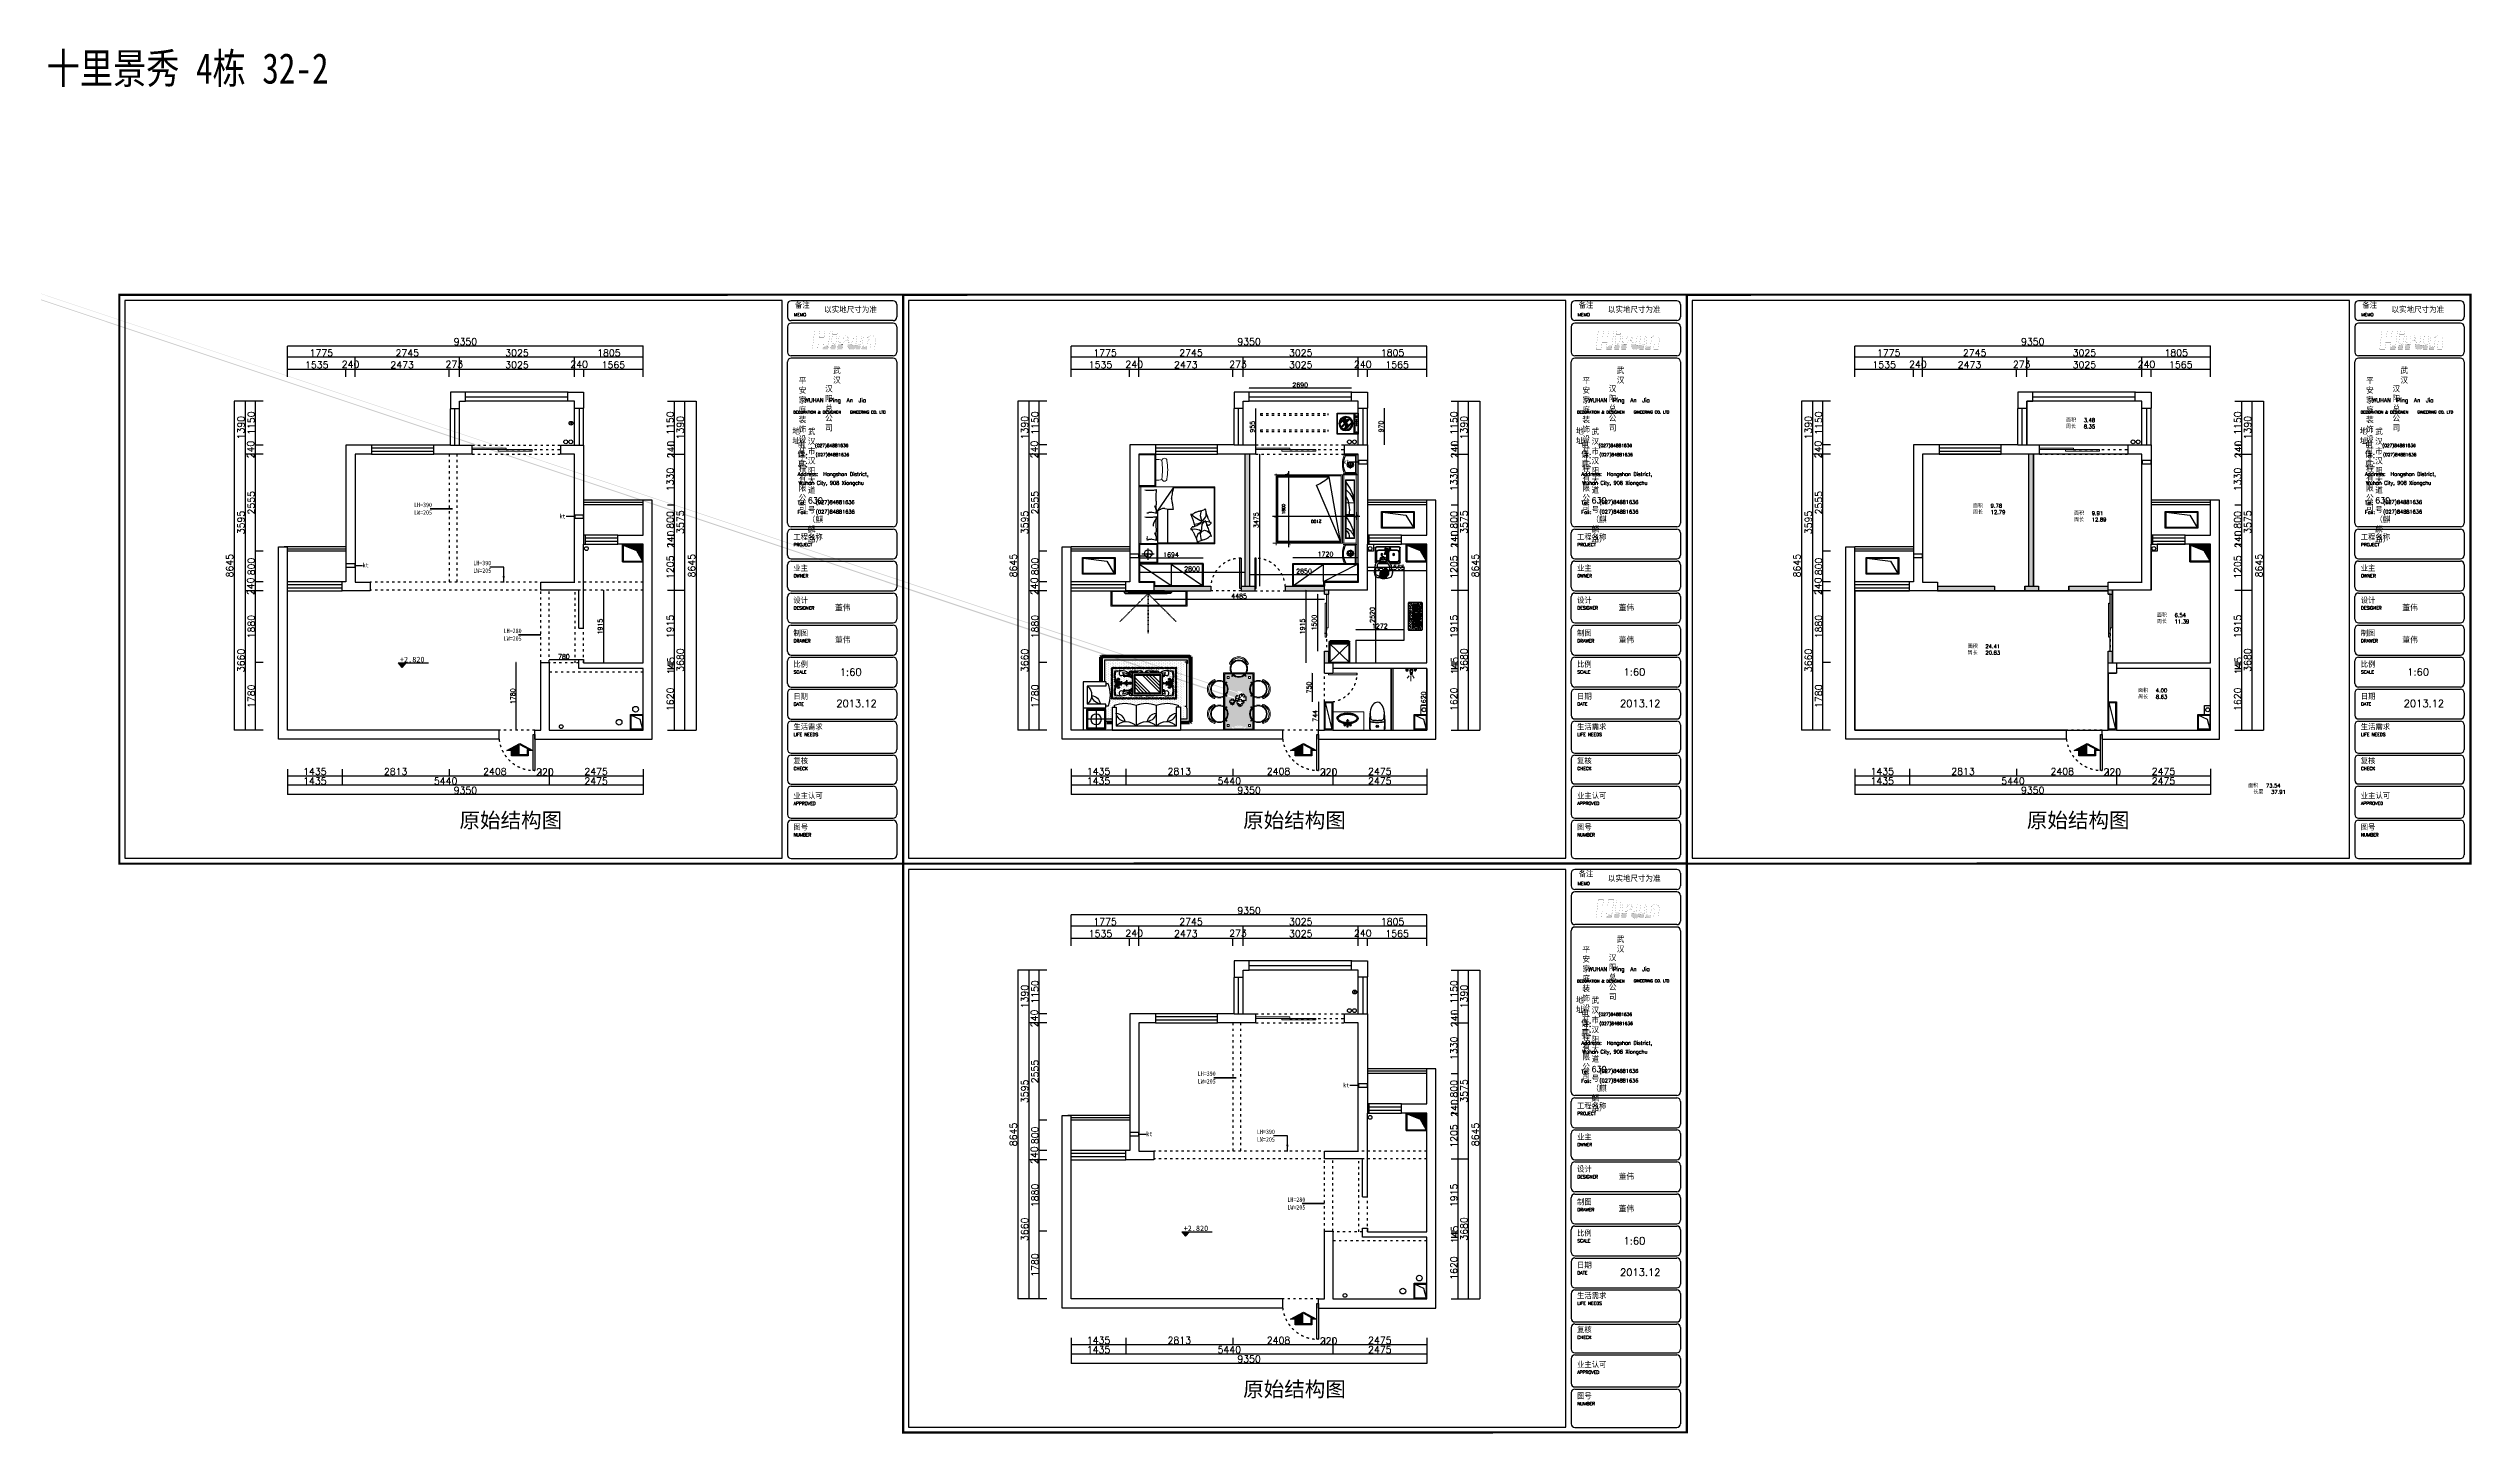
# Model space of a CAD drawing. Header units: millimetres. Extents: x 512961 to 915856, y -1268271 to -458543.
# Drawn here: x 816254 to 879973, y -1268271 to -1231853 of the extents above; entities that cross this region are included whole.
import ezdxf

# ---------------------------------------------------------------- set-up
doc = ezdxf.new("R2010")
doc.units = ezdxf.units.MM
doc.header["$MEASUREMENT"] = 0
doc.header["$PDMODE"] = 3
doc.linetypes.add('ACAD_ISO03W100', pattern=[30, 12, -18])
doc.layers.get('0').update_dxf_attribs({"linetype": 'CONTINUOUS'})
doc.layers.get('DEFPOINTS').update_dxf_attribs({"linetype": 'CONTINUOUS'})
for name, color, linetype in [('0-ELV-01-细实线', 1, 'CONTINUOUS'), ('FIXTURE', 2, 'CONTINUOUS'), ('LAYER1', 5, 'CONTINUOUS'), ('LAYER4', 7, 'CONTINUOUS'), ('txt', 7, 'CONTINUOUS'), ('WINDOW', 5, 'CONTINUOUS'), ('地面', 8, 'CONTINUOUS'), ('墙线', 5, 'CONTINUOUS'), ('家具', 7, 'CONTINUOUS'), ('洁具厨具', 4, 'CONTINUOUS'), ('装饰细节', 1, 'CONTINUOUS')]:
    doc.layers.add(name, color=color, linetype=linetype)
for name, color, linetype, lineweight in [('基线', 147, 'CONTINUOUS', 60), ('墙体', 7, 'CONTINUOUS', 50), ('门窗', 4, 'CONTINUOUS', 13)]:
    doc.layers.add(name, color=color, linetype=linetype, lineweight=lineweight)
doc.styles.add('gaodu', font='', dxfattribs={"width": 0.8, "height": 120})
doc.styles.add('HZXY', font='complex.shx', dxfattribs={"bigfont": 'HZXY.shx'})
doc.styles.add('ROMAND', font='romand')
doc.styles.get("Standard").update_dxf_attribs({"font": 'complex.shx', "bigfont": 'hzxy.shx'})
doc.styles.add('黑体', font='')
doc.styles.get('gaodu').set_extended_font_data('SimHei')
doc.styles.get('黑体').set_extended_font_data('SimHei')
doc.dimstyles.new('LMDIM40', dxfattribs={"dimtxt": 80, "dimasz": 20, "dimexe": 0, "dimexo": 0, "dimgap": 25, "dimtad": 1, "dimdec": 0, "dimzin": 0, "dimdsep": 46, "dimtxsty": 'Standard', "dimblk1": 'DOT', "dimblk2": 'DOT', "dimsah": 1, "dimcen": 0, "dimclrd": 2, "dimclre": 2, "dimclrt": 2, "dimadec": 0, "dimazin": 0, "dimtfac": 1, "dimtdec": 0, "dimtmove": 2, "dimatfit": 3, "dimldrblk": 'DOT', "dimfxl": 1, "dimtolj": 1, "dimtzin": 0, "dimarcsym": 0})
doc.dimstyles.new('zww', dxfattribs={"dimscale": 100, "dimtxt": 1.5, "dimasz": 0.2, "dimexe": 1, "dimexo": 0, "dimgap": 0.5, "dimtad": 1, "dimdec": 0, "dimdsep": 46, "dimtxsty": '黑体', "dimblk": 'ARCHTICK', "dimcen": 0.2, "dimdle": 1, "dimclrd": 147, "dimclre": 147, "dimadec": 0, "dimazin": 0, "dimtfac": 1, "dimtdec": 0, "dimtmove": 2, "dimatfit": 3, "dimldrblk": 'ARCHTICK', "dimfxl": 1, "dimtolj": 1, "dimtzin": 0, "dimarcsym": 0})
doc.dimstyles.new('副本ISO-25', dxfattribs={"dimtxt": 80, "dimasz": 100, "dimexe": 100, "dimexo": 100, "dimgap": 100, "dimtad": 1, "dimdec": 0, "dimdsep": 46, "dimtxsty": 'Standard', "dimblk": 'ARCHTICK', "dimcen": 100, "dimdle": 100, "dimclrd": 250, "dimclre": 250, "dimclrt": 147, "dimadec": 0, "dimazin": 0, "dimtfac": 1, "dimtdec": 0, "dimtmove": 0, "dimatfit": 3, "dimfxl": 1, "dimarcsym": 0})
doc.dimstyles.new('熊', dxfattribs={"dimscale": 70, "dimtxt": 2.5, "dimasz": 2.5, "dimexe": 1.25, "dimexo": 0.625, "dimtad": 1, "dimdec": 0, "dimtxsty": 'Standard', "dimblk": 'ARCHTICK', "dimcen": 2.5, "dimclrd": 250, "dimclre": 250, "dimclrt": 256, "dimadec": 0, "dimazin": 0, "dimtfac": 1, "dimtdec": 0, "dimtmove": 0, "dimatfit": 3, "dimfxl": 1, "dimarcsym": 0})

# ---------------------------------------------------------------- blocks, each defined once
blk = doc.blocks.new('A$C74DD05E4')
at = {"layer": '家具', "ltscale": 10}
h = blk.add_hatch(color=7, dxfattribs=at)
h.dxf.hatch_style = 1
h.paths.add_polyline_path([(362, 637), (193, 637), (193, 701), (34, 410), (362, 410)])
at = {"layer": '家具', "color": 7, "ltscale": 10}
for p, q in [((223, 819), (0, 410)), ((223, 667), (223, 819)), ((0, 410), (223, 0)), ((193, 701), (34, 410)), ((34, 410), (193, 118)), ((193, 637), (193, 701)), ((362, 637), (193, 637)), ((193, 118), (193, 183)), ((193, 183), (362, 183)), ((392, 667), (223, 667)), ((223, 153), (392, 153)), ((223, 0), (223, 153)), ((362, 183), (362, 637)), ((392, 153), (392, 667))]:
    blk.add_line(p, q, dxfattribs=at)
blk = doc.blocks.new('_ArchTick')
at = {"color": 0, "linetype": 'ByBlock', "const_width": 0.15}
blk.add_lwpolyline([(-0.5, -0.5), (0.5, 0.5)], dxfattribs=at)
blk = doc.blocks.new('*D745')
at = {"layer": 'DEFPOINTS', "color": 0}
for p in [(832533, -1248155), (832719, -1248155), (832533, -1249775)]:
    blk.add_point(p, dxfattribs=at)
at = {"layer": 'txt', "color": 2, "lineweight": -2}
for p, q in [((832533, -1248155), (832719, -1248155)), ((832719, -1249775), (832719, -1248155)), ((832533, -1249775), (832719, -1249775))]:
    blk.add_line(p, q, dxfattribs=at)
at = {"layer": 'txt', "color": 2, "lineweight": -2, "xscale": 20, "yscale": 20, "zscale": 20}
for p, rotation in [((832719, -1248155), 90), ((832719, -1249775), 270)]:
    blk.add_blockref('_ArchTick', p, dxfattribs=dict(at, rotation=rotation))
at = {"layer": 'txt', "color": 2, "insert": (832604, -1248965), "char_height": 180, "attachment_point": 5, "rotation": 90}
blk.add_mtext('\\A1;1620', dxfattribs=at)
blk = doc.blocks.new('_DOT')
at = {"color": 0, "linetype": 'ByBlock'}
blk.add_line((-0.5, 0), (-1, 0), dxfattribs=at)
at = {"color": 0, "linetype": 'ByBlock', "const_width": 0.5}
blk.add_lwpolyline([(-0.25, 0, 1), (0.25, 0, 1)], format="xyb", close=True, dxfattribs=at)
blk = doc.blocks.new('DOT')
at = {"color": 0, "linetype": 'ByBlock'}
blk.add_line((-0.35, 0), (-1, 0), dxfattribs=at)
at = {"color": 0, "linetype": 'ByBlock', "const_width": 0.35}
blk.add_lwpolyline([(-0.175, 0, 1), (0.175, 0, 1)], format="xyb", close=True, dxfattribs=at)
blk = doc.blocks.new('*D746')
at = {"layer": 'DEFPOINTS', "color": 0}
for p in [(832533, -1248010), (832533, -1248155), (832719, -1248010)]:
    blk.add_point(p, dxfattribs=at)
at = {"layer": 'txt', "color": 2, "lineweight": -2}
for p, q in [((832533, -1248010), (832719, -1248010)), ((832533, -1248155), (832719, -1248155)), ((832719, -1248155), (832719, -1248010))]:
    blk.add_line(p, q, dxfattribs=at)
at = {"layer": 'txt', "color": 2, "lineweight": -2, "xscale": 20, "yscale": 20, "zscale": 20}
for p, rotation in [((832719, -1248010), 90), ((832719, -1248155), 270)]:
    blk.add_blockref('_ArchTick', p, dxfattribs=dict(at, rotation=rotation))
at = {"layer": 'txt', "color": 2, "insert": (832625, -1248083), "char_height": 180, "attachment_point": 5, "rotation": 90}
blk.add_mtext('\\A1;145', dxfattribs=at)
blk = doc.blocks.new('*D747')
at = {"layer": 'DEFPOINTS', "color": 0}
for p in [(832533, -1246095), (832719, -1246095), (832533, -1248010)]:
    blk.add_point(p, dxfattribs=at)
at = {"layer": 'txt', "color": 2, "lineweight": -2}
for p, q in [((832533, -1246095), (832719, -1246095)), ((832719, -1248010), (832719, -1246095)), ((832533, -1248010), (832719, -1248010))]:
    blk.add_line(p, q, dxfattribs=at)
at = {"layer": 'txt', "color": 2, "lineweight": -2, "xscale": 20, "yscale": 20, "zscale": 20}
for p, rotation in [((832719, -1246095), 90), ((832719, -1248010), 270)]:
    blk.add_blockref('_ArchTick', p, dxfattribs=dict(at, rotation=rotation))
at = {"layer": 'txt', "color": 2, "insert": (832604, -1247053), "char_height": 180, "attachment_point": 5, "rotation": 90}
blk.add_mtext('\\A1;1915', dxfattribs=at)
blk = doc.blocks.new('*D748')
at = {"layer": 'DEFPOINTS', "color": 0}
for p in [(832533, -1244890), (832719, -1244890), (832533, -1246095)]:
    blk.add_point(p, dxfattribs=at)
at = {"layer": 'txt', "color": 2, "lineweight": -2}
for p, q in [((832533, -1244890), (832719, -1244890)), ((832719, -1246095), (832719, -1244890)), ((832533, -1246095), (832719, -1246095))]:
    blk.add_line(p, q, dxfattribs=at)
at = {"layer": 'txt', "color": 2, "lineweight": -2, "xscale": 20, "yscale": 20, "zscale": 20}
for p, rotation in [((832719, -1244890), 90), ((832719, -1246095), 270)]:
    blk.add_blockref('_ArchTick', p, dxfattribs=dict(at, rotation=rotation))
at = {"layer": 'txt', "color": 2, "insert": (832604, -1245493), "char_height": 180, "attachment_point": 5, "rotation": 90}
blk.add_mtext('\\A1;1205', dxfattribs=at)
blk = doc.blocks.new('*D749')
at = {"layer": 'DEFPOINTS', "color": 0}
for p in [(832533, -1244650), (832533, -1244890), (832719, -1244650)]:
    blk.add_point(p, dxfattribs=at)
at = {"layer": 'txt', "color": 2, "lineweight": -2}
for p, q in [((832533, -1244650), (832719, -1244650)), ((832533, -1244890), (832719, -1244890)), ((832719, -1244890), (832719, -1244650))]:
    blk.add_line(p, q, dxfattribs=at)
at = {"layer": 'txt', "color": 2, "lineweight": -2, "xscale": 20, "yscale": 20, "zscale": 20}
for p, rotation in [((832719, -1244650), 90), ((832719, -1244890), 270)]:
    blk.add_blockref('_ArchTick', p, dxfattribs=dict(at, rotation=rotation))
at = {"layer": 'txt', "color": 2, "insert": (832619, -1244760), "char_height": 180, "attachment_point": 5, "rotation": 90}
blk.add_mtext('\\A1;240', dxfattribs=at)
blk = doc.blocks.new('*D750')
at = {"layer": 'DEFPOINTS', "color": 0}
for p in [(832533, -1243850), (832719, -1243850), (832533, -1244650)]:
    blk.add_point(p, dxfattribs=at)
at = {"layer": 'txt', "color": 2, "lineweight": -2}
for p, q in [((832533, -1243850), (832719, -1243850)), ((832719, -1244650), (832719, -1243850)), ((832533, -1244650), (832719, -1244650))]:
    blk.add_line(p, q, dxfattribs=at)
at = {"layer": 'txt', "color": 2, "lineweight": -2, "xscale": 20, "yscale": 20, "zscale": 20}
for p, rotation in [((832719, -1243850), 90), ((832719, -1244650), 270)]:
    blk.add_blockref('_ArchTick', p, dxfattribs=dict(at, rotation=rotation))
at = {"layer": 'txt', "color": 2, "insert": (832604, -1244250), "char_height": 180, "attachment_point": 5, "rotation": 90}
blk.add_mtext('\\A1;800', dxfattribs=at)
blk = doc.blocks.new('*D751')
at = {"layer": 'DEFPOINTS', "color": 0}
for p in [(832533, -1242520), (832719, -1242520), (832533, -1243850)]:
    blk.add_point(p, dxfattribs=at)
at = {"layer": 'txt', "color": 2, "lineweight": -2}
for p, q in [((832533, -1242520), (832719, -1242520)), ((832719, -1243850), (832719, -1242520)), ((832533, -1243850), (832719, -1243850))]:
    blk.add_line(p, q, dxfattribs=at)
at = {"layer": 'txt', "color": 2, "lineweight": -2, "xscale": 20, "yscale": 20, "zscale": 20}
for p, rotation in [((832719, -1242520), 90), ((832719, -1243850), 270)]:
    blk.add_blockref('_ArchTick', p, dxfattribs=dict(at, rotation=rotation))
at = {"layer": 'txt', "color": 2, "insert": (832604, -1243185), "char_height": 180, "attachment_point": 5, "rotation": 90}
blk.add_mtext('\\A1;1330', dxfattribs=at)
blk = doc.blocks.new('*D752')
at = {"layer": 'DEFPOINTS', "color": 0}
for p in [(832533, -1242280), (832533, -1242520), (832719, -1242280)]:
    blk.add_point(p, dxfattribs=at)
at = {"layer": 'txt', "color": 2, "lineweight": -2}
for p, q in [((832533, -1242280), (832719, -1242280)), ((832533, -1242520), (832719, -1242520)), ((832719, -1242520), (832719, -1242280))]:
    blk.add_line(p, q, dxfattribs=at)
at = {"layer": 'txt', "color": 2, "lineweight": -2, "xscale": 20, "yscale": 20, "zscale": 20}
for p, rotation in [((832719, -1242280), 90), ((832719, -1242520), 270)]:
    blk.add_blockref('_ArchTick', p, dxfattribs=dict(at, rotation=rotation))
at = {"layer": 'txt', "color": 2, "insert": (832622, -1242400), "char_height": 180, "attachment_point": 5, "rotation": 90}
blk.add_mtext('\\A1;240', dxfattribs=at)
blk = doc.blocks.new('*D753')
at = {"layer": 'DEFPOINTS', "color": 0}
for p in [(832533, -1241130), (832719, -1241130), (832533, -1242280)]:
    blk.add_point(p, dxfattribs=at)
at = {"layer": 'txt', "color": 2, "lineweight": -2}
for p, q in [((832533, -1241130), (832719, -1241130)), ((832719, -1242280), (832719, -1241130)), ((832533, -1242280), (832719, -1242280))]:
    blk.add_line(p, q, dxfattribs=at)
at = {"layer": 'txt', "color": 2, "lineweight": -2, "xscale": 20, "yscale": 20, "zscale": 20}
for p, rotation in [((832719, -1241130), 90), ((832719, -1242280), 270)]:
    blk.add_blockref('_ArchTick', p, dxfattribs=dict(at, rotation=rotation))
at = {"layer": 'txt', "color": 2, "insert": (832604, -1241705), "char_height": 180, "attachment_point": 5, "rotation": 90}
blk.add_mtext('\\A1;1150', dxfattribs=at)
blk = doc.blocks.new('*D754')
at = {"layer": 'DEFPOINTS', "color": 0}
for p in [(832533, -1246095), (832984, -1246095), (832533, -1249775)]:
    blk.add_point(p, dxfattribs=at)
at = {"layer": 'txt', "color": 2, "lineweight": -2}
for p, q in [((832533, -1246095), (832984, -1246095)), ((832984, -1249775), (832984, -1246095)), ((832533, -1249775), (832984, -1249775))]:
    blk.add_line(p, q, dxfattribs=at)
at = {"layer": 'txt', "color": 2, "lineweight": -2, "xscale": 20, "yscale": 20, "zscale": 20}
for p, rotation in [((832984, -1246095), 90), ((832984, -1249775), 270)]:
    blk.add_blockref('_ArchTick', p, dxfattribs=dict(at, rotation=rotation))
at = {"layer": 'txt', "color": 2, "insert": (832869, -1247935), "char_height": 180, "attachment_point": 5, "rotation": 90}
blk.add_mtext('\\A1;3680', dxfattribs=at)
blk = doc.blocks.new('*D755')
at = {"layer": 'DEFPOINTS', "color": 0}
for p in [(832533, -1242520), (832984, -1242520), (832533, -1246095)]:
    blk.add_point(p, dxfattribs=at)
at = {"layer": 'txt', "color": 2, "lineweight": -2}
for p, q in [((832533, -1242520), (832984, -1242520)), ((832984, -1246095), (832984, -1242520)), ((832533, -1246095), (832984, -1246095))]:
    blk.add_line(p, q, dxfattribs=at)
at = {"layer": 'txt', "color": 2, "lineweight": -2, "xscale": 20, "yscale": 20, "zscale": 20}
for p, rotation in [((832984, -1242520), 90), ((832984, -1246095), 270)]:
    blk.add_blockref('_ArchTick', p, dxfattribs=dict(at, rotation=rotation))
at = {"layer": 'txt', "color": 2, "insert": (832869, -1244308), "char_height": 180, "attachment_point": 5, "rotation": 90}
blk.add_mtext('\\A1;3575', dxfattribs=at)
blk = doc.blocks.new('*D756')
at = {"layer": 'DEFPOINTS', "color": 0}
for p in [(832533, -1241130), (832984, -1241130), (832533, -1242520)]:
    blk.add_point(p, dxfattribs=at)
at = {"layer": 'txt', "color": 2, "lineweight": -2}
for p, q in [((832533, -1241130), (832984, -1241130)), ((832984, -1242520), (832984, -1241130)), ((832533, -1242520), (832984, -1242520))]:
    blk.add_line(p, q, dxfattribs=at)
at = {"layer": 'txt', "color": 2, "lineweight": -2, "xscale": 20, "yscale": 20, "zscale": 20}
for p, rotation in [((832984, -1241130), 90), ((832984, -1242520), 270)]:
    blk.add_blockref('_ArchTick', p, dxfattribs=dict(at, rotation=rotation))
at = {"layer": 'txt', "color": 2, "insert": (832869, -1241825), "char_height": 180, "attachment_point": 5, "rotation": 90}
blk.add_mtext('\\A1;1390', dxfattribs=at)
blk = doc.blocks.new('*D757')
at = {"layer": 'DEFPOINTS', "color": 0}
for p in [(832533, -1241130), (832533, -1249775), (833283, -1249775)]:
    blk.add_point(p, dxfattribs=at)
at = {"layer": 'txt', "color": 2, "lineweight": -2}
for p, q in [((832533, -1241130), (833283, -1241130)), ((833283, -1241130), (833283, -1249775)), ((832533, -1249775), (833283, -1249775))]:
    blk.add_line(p, q, dxfattribs=at)
at = {"layer": 'txt', "color": 2, "lineweight": -2, "xscale": 20, "yscale": 20, "zscale": 20}
for p, rotation in [((833283, -1241130), 90), ((833283, -1249775), 270)]:
    blk.add_blockref('_ArchTick', p, dxfattribs=dict(at, rotation=rotation))
at = {"layer": 'txt', "color": 2, "insert": (833168, -1245453), "char_height": 180, "attachment_point": 5, "rotation": 90}
blk.add_mtext('\\A1;8645', dxfattribs=at)
blk = doc.blocks.new('*D758')
at = {"layer": 'DEFPOINTS', "color": 0}
for p in [(822543, -1240490), (824078, -1240287), (824078, -1240490)]:
    blk.add_point(p, dxfattribs=at)
at = {"layer": 'txt', "color": 2, "lineweight": -2}
for p, q in [((822543, -1240490), (822543, -1240287)), ((822543, -1240287), (824078, -1240287)), ((824078, -1240490), (824078, -1240287))]:
    blk.add_line(p, q, dxfattribs=at)
at = {"layer": 'txt', "color": 2, "lineweight": -2, "xscale": 20, "yscale": 20, "zscale": 20, "rotation": 180}
blk.add_blockref('_ArchTick', (822543, -1240287), dxfattribs=at)
at = {"layer": 'txt', "color": 2, "lineweight": -2, "xscale": 20, "yscale": 20, "zscale": 20}
blk.add_blockref('_ArchTick', (824078, -1240287), dxfattribs=at)
at = {"layer": 'txt', "color": 2, "insert": (823310, -1240172), "char_height": 180, "attachment_point": 5}
blk.add_mtext('\\A1;1535', dxfattribs=at)
blk = doc.blocks.new('*D759')
at = {"layer": 'DEFPOINTS', "color": 0}
for p in [(824078, -1240490), (824318, -1240287), (824318, -1240490)]:
    blk.add_point(p, dxfattribs=at)
at = {"layer": 'txt', "color": 2, "lineweight": -2}
for p, q in [((824078, -1240490), (824078, -1240287)), ((824078, -1240287), (824318, -1240287)), ((824318, -1240490), (824318, -1240287))]:
    blk.add_line(p, q, dxfattribs=at)
at = {"layer": 'txt', "color": 2, "lineweight": -2, "xscale": 20, "yscale": 20, "zscale": 20, "rotation": 180}
blk.add_blockref('_ArchTick', (824078, -1240287), dxfattribs=at)
at = {"layer": 'txt', "color": 2, "lineweight": -2, "xscale": 20, "yscale": 20, "zscale": 20}
blk.add_blockref('_ArchTick', (824318, -1240287), dxfattribs=at)
at = {"layer": 'txt', "color": 2, "insert": (824198, -1240159), "char_height": 180, "attachment_point": 5}
blk.add_mtext('\\A1;240', dxfattribs=at)
blk = doc.blocks.new('*D760')
at = {"layer": 'DEFPOINTS', "color": 0}
for p in [(824318, -1240490), (826790, -1240287), (826790, -1240490)]:
    blk.add_point(p, dxfattribs=at)
at = {"layer": 'txt', "color": 2, "lineweight": -2}
for p, q in [((824318, -1240490), (824318, -1240287)), ((824318, -1240287), (826790, -1240287)), ((826790, -1240490), (826790, -1240287))]:
    blk.add_line(p, q, dxfattribs=at)
at = {"layer": 'txt', "color": 2, "lineweight": -2, "xscale": 20, "yscale": 20, "zscale": 20, "rotation": 180}
blk.add_blockref('_ArchTick', (824318, -1240287), dxfattribs=at)
at = {"layer": 'txt', "color": 2, "lineweight": -2, "xscale": 20, "yscale": 20, "zscale": 20}
blk.add_blockref('_ArchTick', (826790, -1240287), dxfattribs=at)
at = {"layer": 'txt', "color": 2, "insert": (825554, -1240172), "char_height": 180, "attachment_point": 5}
blk.add_mtext('\\A1;2473', dxfattribs=at)
blk = doc.blocks.new('*D761')
at = {"layer": 'DEFPOINTS', "color": 0}
for p in [(826790, -1240490), (827063, -1240287), (827063, -1240490)]:
    blk.add_point(p, dxfattribs=at)
at = {"layer": 'txt', "color": 2, "lineweight": -2}
for p, q in [((826790, -1240490), (826790, -1240287)), ((826790, -1240287), (827063, -1240287)), ((827063, -1240490), (827063, -1240287))]:
    blk.add_line(p, q, dxfattribs=at)
at = {"layer": 'txt', "color": 2, "lineweight": -2, "xscale": 20, "yscale": 20, "zscale": 20, "rotation": 180}
blk.add_blockref('_ArchTick', (826790, -1240287), dxfattribs=at)
at = {"layer": 'txt', "color": 2, "lineweight": -2, "xscale": 20, "yscale": 20, "zscale": 20}
blk.add_blockref('_ArchTick', (827063, -1240287), dxfattribs=at)
at = {"layer": 'txt', "color": 2, "insert": (826926, -1240159), "char_height": 180, "attachment_point": 5}
blk.add_mtext('\\A1;273', dxfattribs=at)
blk = doc.blocks.new('*D762')
at = {"layer": 'DEFPOINTS', "color": 0}
for p in [(827063, -1240490), (830088, -1240287), (830088, -1240490)]:
    blk.add_point(p, dxfattribs=at)
at = {"layer": 'txt', "color": 2, "lineweight": -2}
for p, q in [((827063, -1240490), (827063, -1240287)), ((827063, -1240287), (830088, -1240287)), ((830088, -1240490), (830088, -1240287))]:
    blk.add_line(p, q, dxfattribs=at)
at = {"layer": 'txt', "color": 2, "lineweight": -2, "xscale": 20, "yscale": 20, "zscale": 20, "rotation": 180}
blk.add_blockref('_ArchTick', (827063, -1240287), dxfattribs=at)
at = {"layer": 'txt', "color": 2, "lineweight": -2, "xscale": 20, "yscale": 20, "zscale": 20}
blk.add_blockref('_ArchTick', (830088, -1240287), dxfattribs=at)
at = {"layer": 'txt', "color": 2, "insert": (828575, -1240172), "char_height": 180, "attachment_point": 5}
blk.add_mtext('\\A1;3025', dxfattribs=at)
blk = doc.blocks.new('*D763')
at = {"layer": 'DEFPOINTS', "color": 0}
for p in [(830088, -1240490), (830328, -1240287), (830328, -1240490)]:
    blk.add_point(p, dxfattribs=at)
at = {"layer": 'txt', "color": 2, "lineweight": -2}
for p, q in [((830088, -1240490), (830088, -1240287)), ((830088, -1240287), (830328, -1240287)), ((830328, -1240490), (830328, -1240287))]:
    blk.add_line(p, q, dxfattribs=at)
at = {"layer": 'txt', "color": 2, "lineweight": -2, "xscale": 20, "yscale": 20, "zscale": 20, "rotation": 180}
blk.add_blockref('_ArchTick', (830088, -1240287), dxfattribs=at)
at = {"layer": 'txt', "color": 2, "lineweight": -2, "xscale": 20, "yscale": 20, "zscale": 20}
blk.add_blockref('_ArchTick', (830328, -1240287), dxfattribs=at)
at = {"layer": 'txt', "color": 2, "insert": (830208, -1240159), "char_height": 180, "attachment_point": 5}
blk.add_mtext('\\A1;240', dxfattribs=at)
blk = doc.blocks.new('*D764')
at = {"layer": 'DEFPOINTS', "color": 0}
for p in [(830328, -1240490), (831893, -1240287), (831893, -1240490)]:
    blk.add_point(p, dxfattribs=at)
at = {"layer": 'txt', "color": 2, "lineweight": -2}
for p, q in [((830328, -1240490), (830328, -1240287)), ((830328, -1240287), (831893, -1240287)), ((831893, -1240490), (831893, -1240287))]:
    blk.add_line(p, q, dxfattribs=at)
at = {"layer": 'txt', "color": 2, "lineweight": -2, "xscale": 20, "yscale": 20, "zscale": 20, "rotation": 180}
blk.add_blockref('_ArchTick', (830328, -1240287), dxfattribs=at)
at = {"layer": 'txt', "color": 2, "lineweight": -2, "xscale": 20, "yscale": 20, "zscale": 20}
blk.add_blockref('_ArchTick', (831893, -1240287), dxfattribs=at)
at = {"layer": 'txt', "color": 2, "insert": (831110, -1240172), "char_height": 180, "attachment_point": 5}
blk.add_mtext('\\A1;1565', dxfattribs=at)
blk = doc.blocks.new('*D765')
at = {"layer": 'DEFPOINTS', "color": 0}
for p in [(830088, -1239972), (830088, -1240490), (831893, -1240490)]:
    blk.add_point(p, dxfattribs=at)
at = {"layer": 'txt', "color": 2, "lineweight": -2}
for p, q in [((830088, -1240490), (830088, -1239972)), ((831893, -1239972), (830088, -1239972)), ((831893, -1240490), (831893, -1239972))]:
    blk.add_line(p, q, dxfattribs=at)
at = {"layer": 'txt', "color": 2, "lineweight": -2, "xscale": 20, "yscale": 20, "zscale": 20, "rotation": 180}
blk.add_blockref('_ArchTick', (830088, -1239972), dxfattribs=at)
at = {"layer": 'txt', "color": 2, "lineweight": -2, "xscale": 20, "yscale": 20, "zscale": 20}
blk.add_blockref('_ArchTick', (831893, -1239972), dxfattribs=at)
at = {"layer": 'txt', "color": 2, "insert": (830990, -1239857), "char_height": 180, "attachment_point": 5}
blk.add_mtext('\\A1;1805', dxfattribs=at)
blk = doc.blocks.new('*D766')
at = {"layer": 'DEFPOINTS', "color": 0}
for p in [(827063, -1239972), (827063, -1240490), (830088, -1240490)]:
    blk.add_point(p, dxfattribs=at)
at = {"layer": 'txt', "color": 2, "lineweight": -2}
for p, q in [((827063, -1240490), (827063, -1239972)), ((830088, -1239972), (827063, -1239972)), ((830088, -1240490), (830088, -1239972))]:
    blk.add_line(p, q, dxfattribs=at)
at = {"layer": 'txt', "color": 2, "lineweight": -2, "xscale": 20, "yscale": 20, "zscale": 20, "rotation": 180}
blk.add_blockref('_ArchTick', (827063, -1239972), dxfattribs=at)
at = {"layer": 'txt', "color": 2, "lineweight": -2, "xscale": 20, "yscale": 20, "zscale": 20}
blk.add_blockref('_ArchTick', (830088, -1239972), dxfattribs=at)
at = {"layer": 'txt', "color": 2, "insert": (828575, -1239857), "char_height": 180, "attachment_point": 5}
blk.add_mtext('\\A1;3025', dxfattribs=at)
blk = doc.blocks.new('*D767')
at = {"layer": 'DEFPOINTS', "color": 0}
for p in [(824318, -1239972), (824318, -1240490), (827063, -1240490)]:
    blk.add_point(p, dxfattribs=at)
at = {"layer": 'txt', "color": 2, "lineweight": -2}
for p, q in [((824318, -1240490), (824318, -1239972)), ((827063, -1239972), (824318, -1239972)), ((827063, -1240490), (827063, -1239972))]:
    blk.add_line(p, q, dxfattribs=at)
at = {"layer": 'txt', "color": 2, "lineweight": -2, "xscale": 20, "yscale": 20, "zscale": 20, "rotation": 180}
blk.add_blockref('_ArchTick', (824318, -1239972), dxfattribs=at)
at = {"layer": 'txt', "color": 2, "lineweight": -2, "xscale": 20, "yscale": 20, "zscale": 20}
blk.add_blockref('_ArchTick', (827063, -1239972), dxfattribs=at)
at = {"layer": 'txt', "color": 2, "insert": (825690, -1239857), "char_height": 180, "attachment_point": 5}
blk.add_mtext('\\A1;2745', dxfattribs=at)
blk = doc.blocks.new('*D768')
at = {"layer": 'DEFPOINTS', "color": 0}
for p in [(822543, -1239972), (822543, -1240490), (824318, -1240490)]:
    blk.add_point(p, dxfattribs=at)
at = {"layer": 'txt', "color": 2, "lineweight": -2}
for p, q in [((822543, -1240490), (822543, -1239972)), ((824318, -1239972), (822543, -1239972)), ((824318, -1240490), (824318, -1239972))]:
    blk.add_line(p, q, dxfattribs=at)
at = {"layer": 'txt', "color": 2, "lineweight": -2, "xscale": 20, "yscale": 20, "zscale": 20, "rotation": 180}
blk.add_blockref('_ArchTick', (822543, -1239972), dxfattribs=at)
at = {"layer": 'txt', "color": 2, "lineweight": -2, "xscale": 20, "yscale": 20, "zscale": 20}
blk.add_blockref('_ArchTick', (824318, -1239972), dxfattribs=at)
at = {"layer": 'txt', "color": 2, "insert": (823430, -1239857), "char_height": 180, "attachment_point": 5}
blk.add_mtext('\\A1;1775', dxfattribs=at)
blk = doc.blocks.new('*D769')
at = {"layer": 'DEFPOINTS', "color": 0}
for p in [(822543, -1239679), (822543, -1240490), (831893, -1240490)]:
    blk.add_point(p, dxfattribs=at)
at = {"layer": 'txt', "color": 2, "lineweight": -2}
for p, q in [((822543, -1240490), (822543, -1239679)), ((831893, -1239679), (822543, -1239679)), ((831893, -1240490), (831893, -1239679))]:
    blk.add_line(p, q, dxfattribs=at)
at = {"layer": 'txt', "color": 2, "lineweight": -2, "xscale": 20, "yscale": 20, "zscale": 20, "rotation": 180}
blk.add_blockref('_ArchTick', (822543, -1239679), dxfattribs=at)
at = {"layer": 'txt', "color": 2, "lineweight": -2, "xscale": 20, "yscale": 20, "zscale": 20}
blk.add_blockref('_ArchTick', (831893, -1239679), dxfattribs=at)
at = {"layer": 'txt', "color": 2, "insert": (827218, -1239564), "char_height": 180, "attachment_point": 5}
blk.add_mtext('\\A1;9350', dxfattribs=at)
blk = doc.blocks.new('*D770')
at = {"layer": 'DEFPOINTS', "color": 0}
for p in [(821700, -1247995), (821903, -1247995), (821903, -1249775)]:
    blk.add_point(p, dxfattribs=at)
at = {"layer": 'txt', "color": 2, "lineweight": -2}
for p, q in [((821903, -1247995), (821700, -1247995)), ((821700, -1249775), (821700, -1247995)), ((821903, -1249775), (821700, -1249775))]:
    blk.add_line(p, q, dxfattribs=at)
at = {"layer": 'txt', "color": 2, "lineweight": -2, "xscale": 20, "yscale": 20, "zscale": 20}
for p, rotation in [((821700, -1247995), 90), ((821700, -1249775), 270)]:
    blk.add_blockref('_ArchTick', p, dxfattribs=dict(at, rotation=rotation))
at = {"layer": 'txt', "color": 2, "insert": (821585, -1248885), "char_height": 180, "attachment_point": 5, "rotation": 90}
blk.add_mtext('\\A1;1780', dxfattribs=at)
blk = doc.blocks.new('*D771')
at = {"layer": 'DEFPOINTS', "color": 0}
for p in [(821700, -1246115), (821903, -1246115), (821903, -1247995)]:
    blk.add_point(p, dxfattribs=at)
at = {"layer": 'txt', "color": 2, "lineweight": -2}
for p, q in [((821903, -1246115), (821700, -1246115)), ((821700, -1247995), (821700, -1246115)), ((821903, -1247995), (821700, -1247995))]:
    blk.add_line(p, q, dxfattribs=at)
at = {"layer": 'txt', "color": 2, "lineweight": -2, "xscale": 20, "yscale": 20, "zscale": 20}
for p, rotation in [((821700, -1246115), 90), ((821700, -1247995), 270)]:
    blk.add_blockref('_ArchTick', p, dxfattribs=dict(at, rotation=rotation))
at = {"layer": 'txt', "color": 2, "insert": (821585, -1247055), "char_height": 180, "attachment_point": 5, "rotation": 90}
blk.add_mtext('\\A1;1880', dxfattribs=at)
blk = doc.blocks.new('*D772')
at = {"layer": 'DEFPOINTS', "color": 0}
for p in [(821700, -1245875), (821903, -1245875), (821903, -1246115)]:
    blk.add_point(p, dxfattribs=at)
at = {"layer": 'txt', "color": 2, "lineweight": -2}
for p, q in [((821903, -1245875), (821700, -1245875)), ((821700, -1246115), (821700, -1245875)), ((821903, -1246115), (821700, -1246115))]:
    blk.add_line(p, q, dxfattribs=at)
at = {"layer": 'txt', "color": 2, "lineweight": -2, "xscale": 20, "yscale": 20, "zscale": 20}
for p, rotation in [((821700, -1245875), 90), ((821700, -1246115), 270)]:
    blk.add_blockref('_ArchTick', p, dxfattribs=dict(at, rotation=rotation))
at = {"layer": 'txt', "color": 2, "insert": (821573, -1245995), "char_height": 180, "attachment_point": 5, "rotation": 90}
blk.add_mtext('\\A1;240', dxfattribs=at)
blk = doc.blocks.new('*D773')
at = {"layer": 'DEFPOINTS', "color": 0}
for p in [(821700, -1245075), (821903, -1245075), (821903, -1245875)]:
    blk.add_point(p, dxfattribs=at)
at = {"layer": 'txt', "color": 2, "lineweight": -2}
for p, q in [((821903, -1245075), (821700, -1245075)), ((821700, -1245875), (821700, -1245075)), ((821903, -1245875), (821700, -1245875))]:
    blk.add_line(p, q, dxfattribs=at)
at = {"layer": 'txt', "color": 2, "lineweight": -2, "xscale": 20, "yscale": 20, "zscale": 20}
for p, rotation in [((821700, -1245075), 90), ((821700, -1245875), 270)]:
    blk.add_blockref('_ArchTick', p, dxfattribs=dict(at, rotation=rotation))
at = {"layer": 'txt', "color": 2, "insert": (821585, -1245475), "char_height": 180, "attachment_point": 5, "rotation": 90}
blk.add_mtext('\\A1;800', dxfattribs=at)
blk = doc.blocks.new('*D774')
at = {"layer": 'DEFPOINTS', "color": 0}
for p in [(821700, -1242520), (821903, -1242520), (821903, -1245075)]:
    blk.add_point(p, dxfattribs=at)
at = {"layer": 'txt', "color": 2, "lineweight": -2}
for p, q in [((821903, -1242520), (821700, -1242520)), ((821700, -1245075), (821700, -1242520)), ((821903, -1245075), (821700, -1245075))]:
    blk.add_line(p, q, dxfattribs=at)
at = {"layer": 'txt', "color": 2, "lineweight": -2, "xscale": 20, "yscale": 20, "zscale": 20}
for p, rotation in [((821700, -1242520), 90), ((821700, -1245075), 270)]:
    blk.add_blockref('_ArchTick', p, dxfattribs=dict(at, rotation=rotation))
at = {"layer": 'txt', "color": 2, "insert": (821585, -1243798), "char_height": 180, "attachment_point": 5, "rotation": 90}
blk.add_mtext('\\A1;2555', dxfattribs=at)
blk = doc.blocks.new('*D775')
at = {"layer": 'DEFPOINTS', "color": 0}
for p in [(821700, -1242280), (821903, -1242280), (821903, -1242520)]:
    blk.add_point(p, dxfattribs=at)
at = {"layer": 'txt', "color": 2, "lineweight": -2}
for p, q in [((821903, -1242280), (821700, -1242280)), ((821700, -1242520), (821700, -1242280)), ((821903, -1242520), (821700, -1242520))]:
    blk.add_line(p, q, dxfattribs=at)
at = {"layer": 'txt', "color": 2, "lineweight": -2, "xscale": 20, "yscale": 20, "zscale": 20}
for p, rotation in [((821700, -1242280), 90), ((821700, -1242520), 270)]:
    blk.add_blockref('_ArchTick', p, dxfattribs=dict(at, rotation=rotation))
at = {"layer": 'txt', "color": 2, "insert": (821573, -1242400), "char_height": 180, "attachment_point": 5, "rotation": 90}
blk.add_mtext('\\A1;240', dxfattribs=at)
blk = doc.blocks.new('*D776')
at = {"layer": 'DEFPOINTS', "color": 0}
for p in [(821700, -1241130), (821903, -1241130), (821903, -1242280)]:
    blk.add_point(p, dxfattribs=at)
at = {"layer": 'txt', "color": 2, "lineweight": -2}
for p, q in [((821903, -1241130), (821700, -1241130)), ((821700, -1242280), (821700, -1241130)), ((821903, -1242280), (821700, -1242280))]:
    blk.add_line(p, q, dxfattribs=at)
at = {"layer": 'txt', "color": 2, "lineweight": -2, "xscale": 20, "yscale": 20, "zscale": 20}
for p, rotation in [((821700, -1241130), 90), ((821700, -1242280), 270)]:
    blk.add_blockref('_ArchTick', p, dxfattribs=dict(at, rotation=rotation))
at = {"layer": 'txt', "color": 2, "insert": (821585, -1241705), "char_height": 180, "attachment_point": 5, "rotation": 90}
blk.add_mtext('\\A1;1150', dxfattribs=at)
blk = doc.blocks.new('*D777')
at = {"layer": 'DEFPOINTS', "color": 0}
for p in [(821431, -1246115), (821903, -1246115), (821903, -1249775)]:
    blk.add_point(p, dxfattribs=at)
at = {"layer": 'txt', "color": 2, "lineweight": -2}
for p, q in [((821903, -1246115), (821431, -1246115)), ((821431, -1249775), (821431, -1246115)), ((821903, -1249775), (821431, -1249775))]:
    blk.add_line(p, q, dxfattribs=at)
at = {"layer": 'txt', "color": 2, "lineweight": -2, "xscale": 20, "yscale": 20, "zscale": 20}
for p, rotation in [((821431, -1246115), 90), ((821431, -1249775), 270)]:
    blk.add_blockref('_ArchTick', p, dxfattribs=dict(at, rotation=rotation))
at = {"layer": 'txt', "color": 2, "insert": (821316, -1247945), "char_height": 180, "attachment_point": 5, "rotation": 90}
blk.add_mtext('\\A1;3660', dxfattribs=at)
blk = doc.blocks.new('*D778')
at = {"layer": 'DEFPOINTS', "color": 0}
for p in [(821431, -1242520), (821903, -1242520), (821903, -1246115)]:
    blk.add_point(p, dxfattribs=at)
at = {"layer": 'txt', "color": 2, "lineweight": -2}
for p, q in [((821903, -1242520), (821431, -1242520)), ((821431, -1246115), (821431, -1242520)), ((821903, -1246115), (821431, -1246115))]:
    blk.add_line(p, q, dxfattribs=at)
at = {"layer": 'txt', "color": 2, "lineweight": -2, "xscale": 20, "yscale": 20, "zscale": 20}
for p, rotation in [((821431, -1242520), 90), ((821431, -1246115), 270)]:
    blk.add_blockref('_ArchTick', p, dxfattribs=dict(at, rotation=rotation))
at = {"layer": 'txt', "color": 2, "insert": (821316, -1244318), "char_height": 180, "attachment_point": 5, "rotation": 90}
blk.add_mtext('\\A1;3595', dxfattribs=at)
blk = doc.blocks.new('*D779')
at = {"layer": 'DEFPOINTS', "color": 0}
for p in [(821431, -1241130), (821903, -1241130), (821903, -1242520)]:
    blk.add_point(p, dxfattribs=at)
at = {"layer": 'txt', "color": 2, "lineweight": -2}
for p, q in [((821903, -1241130), (821431, -1241130)), ((821431, -1242520), (821431, -1241130)), ((821903, -1242520), (821431, -1242520))]:
    blk.add_line(p, q, dxfattribs=at)
at = {"layer": 'txt', "color": 2, "lineweight": -2, "xscale": 20, "yscale": 20, "zscale": 20}
for p, rotation in [((821431, -1241130), 90), ((821431, -1242520), 270)]:
    blk.add_blockref('_ArchTick', p, dxfattribs=dict(at, rotation=rotation))
at = {"layer": 'txt', "color": 2, "insert": (821316, -1241825), "char_height": 180, "attachment_point": 5, "rotation": 90}
blk.add_mtext('\\A1;1390', dxfattribs=at)
blk = doc.blocks.new('*D780')
at = {"layer": 'DEFPOINTS', "color": 0}
for p in [(821903, -1241130), (821134, -1249775), (821903, -1249775)]:
    blk.add_point(p, dxfattribs=at)
at = {"layer": 'txt', "color": 2, "lineweight": -2}
for p, q in [((821903, -1241130), (821134, -1241130)), ((821134, -1241130), (821134, -1249775)), ((821903, -1249775), (821134, -1249775))]:
    blk.add_line(p, q, dxfattribs=at)
at = {"layer": 'txt', "color": 2, "lineweight": -2, "xscale": 20, "yscale": 20, "zscale": 20}
for p, rotation in [((821134, -1241130), 90), ((821134, -1249775), 270)]:
    blk.add_blockref('_ArchTick', p, dxfattribs=dict(at, rotation=rotation))
at = {"layer": 'txt', "color": 2, "insert": (821019, -1245453), "char_height": 180, "attachment_point": 5, "rotation": 90}
blk.add_mtext('\\A1;8645', dxfattribs=at)
blk = doc.blocks.new('*D781')
at = {"layer": 'DEFPOINTS', "color": 0}
for p in [(822543, -1250800), (823978, -1250800), (823978, -1250979)]:
    blk.add_point(p, dxfattribs=at)
at = {"layer": 'txt', "color": 2, "lineweight": -2}
for p, q in [((822543, -1250800), (822543, -1250979)), ((823978, -1250800), (823978, -1250979)), ((822543, -1250979), (823978, -1250979))]:
    blk.add_line(p, q, dxfattribs=at)
at = {"layer": 'txt', "color": 2, "lineweight": -2, "xscale": 20, "yscale": 20, "zscale": 20, "rotation": 180}
blk.add_blockref('_ArchTick', (822543, -1250979), dxfattribs=at)
at = {"layer": 'txt', "color": 2, "lineweight": -2, "xscale": 20, "yscale": 20, "zscale": 20}
blk.add_blockref('_ArchTick', (823978, -1250979), dxfattribs=at)
at = {"layer": 'txt', "color": 2, "insert": (823260, -1250864), "char_height": 180, "attachment_point": 5}
blk.add_mtext('\\A1;1435', dxfattribs=at)
blk = doc.blocks.new('*D782')
at = {"layer": 'DEFPOINTS', "color": 0}
for p in [(823978, -1250800), (826790, -1250800), (826790, -1250979)]:
    blk.add_point(p, dxfattribs=at)
at = {"layer": 'txt', "color": 2, "lineweight": -2}
for p, q in [((823978, -1250800), (823978, -1250979)), ((826790, -1250800), (826790, -1250979)), ((823978, -1250979), (826790, -1250979))]:
    blk.add_line(p, q, dxfattribs=at)
at = {"layer": 'txt', "color": 2, "lineweight": -2, "xscale": 20, "yscale": 20, "zscale": 20, "rotation": 180}
blk.add_blockref('_ArchTick', (823978, -1250979), dxfattribs=at)
at = {"layer": 'txt', "color": 2, "lineweight": -2, "xscale": 20, "yscale": 20, "zscale": 20}
blk.add_blockref('_ArchTick', (826790, -1250979), dxfattribs=at)
at = {"layer": 'txt', "color": 2, "insert": (825384, -1250864), "char_height": 180, "attachment_point": 5}
blk.add_mtext('\\A1;2813', dxfattribs=at)
blk = doc.blocks.new('*D783')
at = {"layer": 'DEFPOINTS', "color": 0}
for p in [(826790, -1250800), (829198, -1250800), (829198, -1250979)]:
    blk.add_point(p, dxfattribs=at)
at = {"layer": 'txt', "color": 2, "lineweight": -2}
for p, q in [((826790, -1250800), (826790, -1250979)), ((829198, -1250800), (829198, -1250979)), ((826790, -1250979), (829198, -1250979))]:
    blk.add_line(p, q, dxfattribs=at)
at = {"layer": 'txt', "color": 2, "lineweight": -2, "xscale": 20, "yscale": 20, "zscale": 20, "rotation": 180}
blk.add_blockref('_ArchTick', (826790, -1250979), dxfattribs=at)
at = {"layer": 'txt', "color": 2, "lineweight": -2, "xscale": 20, "yscale": 20, "zscale": 20}
blk.add_blockref('_ArchTick', (829198, -1250979), dxfattribs=at)
at = {"layer": 'txt', "color": 2, "insert": (827994, -1250864), "char_height": 180, "attachment_point": 5}
blk.add_mtext('\\A1;2408', dxfattribs=at)
blk = doc.blocks.new('*D784')
at = {"layer": 'DEFPOINTS', "color": 0}
for p in [(829198, -1250800), (829418, -1250800), (829418, -1250979)]:
    blk.add_point(p, dxfattribs=at)
at = {"layer": 'txt', "color": 2, "lineweight": -2}
for p, q in [((829198, -1250800), (829198, -1250979)), ((829418, -1250800), (829418, -1250979)), ((829198, -1250979), (829418, -1250979))]:
    blk.add_line(p, q, dxfattribs=at)
at = {"layer": 'txt', "color": 2, "lineweight": -2, "xscale": 20, "yscale": 20, "zscale": 20, "rotation": 180}
blk.add_blockref('_ArchTick', (829198, -1250979), dxfattribs=at)
at = {"layer": 'txt', "color": 2, "lineweight": -2, "xscale": 20, "yscale": 20, "zscale": 20}
blk.add_blockref('_ArchTick', (829418, -1250979), dxfattribs=at)
at = {"layer": 'txt', "color": 2, "insert": (829308, -1250877), "char_height": 180, "attachment_point": 5}
blk.add_mtext('\\A1;220', dxfattribs=at)
blk = doc.blocks.new('*D785')
at = {"layer": 'DEFPOINTS', "color": 0}
for p in [(829418, -1250800), (831893, -1250800), (831893, -1250979)]:
    blk.add_point(p, dxfattribs=at)
at = {"layer": 'txt', "color": 2, "lineweight": -2}
for p, q in [((829418, -1250800), (829418, -1250979)), ((831893, -1250800), (831893, -1250979)), ((829418, -1250979), (831893, -1250979))]:
    blk.add_line(p, q, dxfattribs=at)
at = {"layer": 'txt', "color": 2, "lineweight": -2, "xscale": 20, "yscale": 20, "zscale": 20, "rotation": 180}
blk.add_blockref('_ArchTick', (829418, -1250979), dxfattribs=at)
at = {"layer": 'txt', "color": 2, "lineweight": -2, "xscale": 20, "yscale": 20, "zscale": 20}
blk.add_blockref('_ArchTick', (831893, -1250979), dxfattribs=at)
at = {"layer": 'txt', "color": 2, "insert": (830655, -1250864), "char_height": 180, "attachment_point": 5}
blk.add_mtext('\\A1;2475', dxfattribs=at)
blk = doc.blocks.new('*D786')
at = {"layer": 'DEFPOINTS', "color": 0}
for p in [(829418, -1250800), (831893, -1250800), (829418, -1251227)]:
    blk.add_point(p, dxfattribs=at)
at = {"layer": 'txt', "color": 2, "lineweight": -2}
for p, q in [((829418, -1250800), (829418, -1251227)), ((831893, -1250800), (831893, -1251227)), ((831893, -1251227), (829418, -1251227))]:
    blk.add_line(p, q, dxfattribs=at)
at = {"layer": 'txt', "color": 2, "lineweight": -2, "xscale": 20, "yscale": 20, "zscale": 20, "rotation": 180}
blk.add_blockref('_ArchTick', (829418, -1251227), dxfattribs=at)
at = {"layer": 'txt', "color": 2, "lineweight": -2, "xscale": 20, "yscale": 20, "zscale": 20}
blk.add_blockref('_ArchTick', (831893, -1251227), dxfattribs=at)
at = {"layer": 'txt', "color": 2, "insert": (830655, -1251112), "char_height": 180, "attachment_point": 5}
blk.add_mtext('\\A1;2475', dxfattribs=at)
blk = doc.blocks.new('*D787')
at = {"layer": 'DEFPOINTS', "color": 0}
for p in [(823978, -1250800), (829418, -1250800), (823978, -1251227)]:
    blk.add_point(p, dxfattribs=at)
at = {"layer": 'txt', "color": 2, "lineweight": -2}
for p, q in [((823978, -1250800), (823978, -1251227)), ((829418, -1250800), (829418, -1251227)), ((829418, -1251227), (823978, -1251227))]:
    blk.add_line(p, q, dxfattribs=at)
at = {"layer": 'txt', "color": 2, "lineweight": -2, "xscale": 20, "yscale": 20, "zscale": 20, "rotation": 180}
blk.add_blockref('_ArchTick', (823978, -1251227), dxfattribs=at)
at = {"layer": 'txt', "color": 2, "lineweight": -2, "xscale": 20, "yscale": 20, "zscale": 20}
blk.add_blockref('_ArchTick', (829418, -1251227), dxfattribs=at)
at = {"layer": 'txt', "color": 2, "insert": (826698, -1251112), "char_height": 180, "attachment_point": 5}
blk.add_mtext('\\A1;5440', dxfattribs=at)
blk = doc.blocks.new('*D788')
at = {"layer": 'DEFPOINTS', "color": 0}
for p in [(822543, -1250800), (823978, -1250800), (822543, -1251227)]:
    blk.add_point(p, dxfattribs=at)
at = {"layer": 'txt', "color": 2, "lineweight": -2}
for p, q in [((822543, -1250800), (822543, -1251227)), ((823978, -1250800), (823978, -1251227)), ((823978, -1251227), (822543, -1251227))]:
    blk.add_line(p, q, dxfattribs=at)
at = {"layer": 'txt', "color": 2, "lineweight": -2, "xscale": 20, "yscale": 20, "zscale": 20, "rotation": 180}
blk.add_blockref('_ArchTick', (822543, -1251227), dxfattribs=at)
at = {"layer": 'txt', "color": 2, "lineweight": -2, "xscale": 20, "yscale": 20, "zscale": 20}
blk.add_blockref('_ArchTick', (823978, -1251227), dxfattribs=at)
at = {"layer": 'txt', "color": 2, "insert": (823260, -1251112), "char_height": 180, "attachment_point": 5}
blk.add_mtext('\\A1;1435', dxfattribs=at)
blk = doc.blocks.new('*D789')
at = {"layer": 'DEFPOINTS', "color": 0}
for p in [(822543, -1250800), (831893, -1250800), (822543, -1251473)]:
    blk.add_point(p, dxfattribs=at)
at = {"layer": 'txt', "color": 2, "lineweight": -2}
for p, q in [((822543, -1250800), (822543, -1251473)), ((831893, -1250800), (831893, -1251473)), ((831893, -1251473), (822543, -1251473))]:
    blk.add_line(p, q, dxfattribs=at)
at = {"layer": 'txt', "color": 2, "lineweight": -2, "xscale": 20, "yscale": 20, "zscale": 20, "rotation": 180}
blk.add_blockref('_ArchTick', (822543, -1251473), dxfattribs=at)
at = {"layer": 'txt', "color": 2, "lineweight": -2, "xscale": 20, "yscale": 20, "zscale": 20}
blk.add_blockref('_ArchTick', (831893, -1251473), dxfattribs=at)
at = {"layer": 'txt', "color": 2, "insert": (827218, -1251358), "char_height": 180, "attachment_point": 5}
blk.add_mtext('\\A1;9350', dxfattribs=at)
blk = doc.blocks.new('wadwa')
h = blk.add_hatch(color=8)
h.paths.add_polyline_path([(798039, -987179, 0.008373), (797968, -987156, 0.012524), (797888, -987133), (797877, -987223), (798034, -987223)])
h.paths.add_polyline_path([(797828, -987118, 0.000978), (797747, -987100, 0.008202), (797659, -987083, -0.08076), (797647, -987094, -0.07009), (797633, -987100, -0.065952), (797608, -987102, -0.171138), (797585, -987094, -0.17102), (797572, -987071, 0.00912), (797492, -987063, 0.006727), (797411, -987057, 0.003583), (797410, -987075, 0.027491), (797409, -987113, 0.125398), (797431, -987185, 0.160866), (797484, -987223), (797587, -987223, 0.083032), (797636, -987200, 0.044846), (797662, -987178, 0.0269), (797680, -987157), (797672, -987223), (797815, -987223)])
h.paths.add_polyline_path([(797251, -987054, 0.005645), (797175, -987057, 0.006522), (797093, -987062), (797073, -987223), (797229, -987223)])
h.paths.add_polyline_path([(797015, -987071, 0.008787), (796936, -987082, 0.015086), (796858, -987096), (796842, -987223), (796996, -987223)])
h.paths.add_polyline_path([(796767, -987116, 0.011698), (796677, -987140, 0.006831), (796583, -987170), (796576, -987223), (796754, -987223)])
at = {"color": 4}
for p, q in [((795413, -985735), (795413, -986153)), ((798919, -985614), (795533, -985614)), ((798919, -986274), (795533, -986274)), ((798919, -986358), (795533, -986358)), ((799040, -985735), (799040, -986153)), ((795413, -986478), (795413, -987322)), ((799040, -986478), (799040, -987322)), ((795413, -993000), (795413, -987643)), ((798919, -987442), (795533, -987442)), ((798919, -987523), (795533, -987523)), ((799040, -987643), (799040, -992997)), ((795413, -994064), (795413, -993316)), ((798919, -993118), (795533, -993118)), ((795533, -993195), (798919, -993195)), ((799040, -993316), (799040, -994064)), ((795413, -995125), (795413, -994377)), ((795533, -994184), (798919, -994184)), ((795533, -994257), (798919, -994257)), ((799040, -994377), (799040, -995125)), ((795413, -996187), (795413, -995439)), ((795533, -995246), (798919, -995246)), ((795533, -995318), (798919, -995318)), ((799040, -995439), (799040, -996187)), ((795413, -997255), (795413, -996507)), ((795533, -996307), (798919, -996307)), ((795533, -996387), (798919, -996387)), ((799040, -996507), (799040, -997255)), ((795413, -998317), (795413, -997569)), ((795533, -997376), (798919, -997376)), ((795533, -997448), (798919, -997448)), ((799040, -997569), (799040, -998317)), ((795413, -998630), (795413, -999378)), ((795533, -998437), (798919, -998437)), ((795533, -998510), (798919, -998510)), ((799040, -998630), (799040, -999378)), ((795413, -999692), (795413, -1000512)), ((795533, -999499), (798919, -999499)), ((795533, -999571), (798919, -999571)), ((799040, -999692), (799040, -1000512)), ((795413, -1000821), (795413, -1001536)), ((795533, -1000633), (798919, -1000633)), ((795533, -1000701), (798919, -1000701)), ((799040, -1000821), (799040, -1001536)), ((795413, -1001850), (795413, -1002670)), ((795533, -1001657), (798919, -1001657)), ((795533, -1001729), (798919, -1001729)), ((799040, -1001850), (799040, -1002670)), ((795413, -1002982), (795413, -1004012)), ((795533, -1002791), (798919, -1002791)), ((795533, -1002862), (798919, -1002862)), ((799040, -1002982), (799040, -1004012)), ((795533, -1004133), (798919, -1004133))]:
    blk.add_line(p, q, dxfattribs=at)
at = {"const_width": 72.1}
blk.add_lwpolyline([(773229, -1004301), (799250, -1004299), (799250, -985414), (773229, -985416)], close=True, dxfattribs=at)
at = {"color": 4}
blk.add_lwpolyline([(773410, -985608), (773410, -1004123), (795233, -1004122), (795233, -985607)], close=True, dxfattribs=at)
at = {"const_width": 2.92}
for points in [[(796311, -986620), (796237, -987223), (796412, -987223), (796440, -986991), (796605, -986991), (796586, -987150, -0.021361), (796688, -987107, -0.011006), (796770, -987078), (796828, -986619), (796651, -986619), (796625, -986822), (796459, -986822), (796486, -986620), (796311, -986620)], [(796583, -987170), (796576, -987223), (796754, -987223), (796767, -987116, 0.011698), (796677, -987140, 0.006831), (796583, -987170, -0.764062)], [(796858, -987096), (796842, -987223), (796996, -987223), (797015, -987071, 0.008787), (796936, -987082, 0.015086), (796858, -987096, -1.073063)], [(796896, -986783), (796863, -987052, -0.010557), (796939, -987034, -0.012892), (797021, -987019), (797050, -986783), (796896, -986783)], [(797093, -987062), (797073, -987223), (797229, -987223), (797251, -987054, 0.005645), (797175, -987057, 0.006522), (797093, -987062, -0.577686)], [(797127, -986783), (797100, -987005, -0.011867), (797178, -986998, -0.012997), (797269, -986994, -0.143936), (797304, -986954, -0.143683), (797356, -986941, -0.153668), (797373, -986947), (797389, -986947), (797410, -986773), (797401, -986773, -0.015573), (797397, -986772, 0.08379), (797391, -986770, 0.078886), (797355, -986775, 0.132596), (797301, -986807, 0.089043), (797259, -986871), (797270, -986783), (797127, -986783)], [(797828, -987118), (797815, -987223), (797672, -987223), (797680, -987157, -0.0269), (797662, -987178, -0.044846), (797636, -987200, -0.098409), (797578, -987226, -0.092639), (797507, -987228, -0.217932), (797431, -987185, -0.125398), (797409, -987113, -0.027491), (797410, -987075, -0.003583), (797411, -987057, -0.006727), (797492, -987063, -0.00912), (797572, -987071, 0.17102), (797585, -987094, 0.171138), (797608, -987102, 0.065952), (797633, -987100, 0.07009), (797647, -987094, 0.08076), (797659, -987083, -0.008202), (797747, -987100, -0.000978), (797828, -987118, 1.199229)], [(797445, -986783), (797419, -986998, -0.015908), (797495, -987005, -0.015358), (797574, -987017), (797602, -986783), (797445, -986783)], [(797715, -986783), (797700, -986909, 0.003215), (797691, -986978, -0.035874), (797681, -987035, -0.014819), (797762, -987056, -0.011975), (797833, -987078), (797869, -986783), (797715, -986783)], [(797888, -987133), (797877, -987223), (798034, -987223), (798039, -987179, 0.008373), (797968, -987156, 0.012524), (797888, -987133, -1.421416)], [(797892, -987099), (797931, -986783), (798074, -986783), (798066, -986852, -0.054355), (798105, -986810, -0.092924), (798158, -986778, -0.133066), (798238, -986774, -0.145597), (798297, -986802, -0.13647), (798328, -986856, -0.083603), (798335, -986941), (798301, -987223), (798147, -987223), (798175, -987001, 0.0455), (798176, -986964, 0.104986), (798169, -986931, 0.190303), (798146, -986911, 0.109725), (798124, -986908, 0.112267), (798096, -986918, 0.08735), (798078, -986938, 0.032594), (798069, -986959, 0.036354), (798063, -986988), (798041, -987164, 0.013342), (797961, -987127, 0.025843), (797892, -987099, 0.760251)]]:
    blk.add_lwpolyline(points, format="xyb", dxfattribs=at)
blk.add_lwpolyline([(796917, -986621), (796901, -986746), (797055, -986746), (797070, -986621), (796917, -986621)], dxfattribs=at)
at = {"color": 4}
for centre, start, end in [((795533, -985735), 90, 180), ((795533, -986153), 180, 270), ((795533, -986478), 90, 180), ((798919, -985735), 0, 90), ((798919, -986153), 270, 0), ((798919, -986478), 0, 90), ((795533, -987322), 180, 270), ((795533, -987643), 90, 180), ((798919, -987322), 270, 0), ((798919, -987643), 0, 90), ((795533, -992997), 180, 270), ((795533, -993316), 90, 180), ((798919, -992997), 270, 0), ((798919, -993316), 0, 90), ((795533, -994064), 180, 270), ((795533, -994377), 90, 180), ((798919, -994064), 270, 0), ((798919, -994377), 0, 90), ((795533, -995125), 180, 270), ((798919, -995125), 270, 0), ((795533, -995439), 90, 180), ((798919, -995439), 0, 90), ((795533, -996187), 180, 270), ((795533, -996507), 90, 180), ((798919, -996187), 270, 0), ((798919, -996507), 0, 90), ((795533, -997255), 180, 270), ((795533, -997569), 90, 180), ((798919, -997255), 270, 0), ((798919, -997569), 0, 90), ((795533, -998317), 180, 270), ((798919, -998317), 270, 0), ((795533, -998630), 90, 180), ((798919, -998630), 0, 90), ((795533, -999378), 180, 270), ((795533, -999692), 90, 180), ((798919, -999378), 270, 0), ((798919, -999692), 0, 90), ((795533, -1000512), 180, 270), ((795533, -1000821), 90, 180), ((798919, -1000512), 270, 0), ((798919, -1000821), 0, 90), ((795533, -1001536), 180, 270), ((798919, -1001536), 270, 0), ((795533, -1001850), 90, 180), ((798919, -1001850), 0, 90), ((795533, -1002670), 180, 270), ((795533, -1002982), 90, 180), ((798919, -1002670), 270, 0), ((798919, -1002982), 0, 90), ((795533, -1004012), 180, 270), ((798919, -1004012), 270, 0)]:
    blk.add_arc(centre, 121, start, end, dxfattribs=at)
for s, height, style, p in [('MEMO', 106.1, 'ROMAND', (795625, -986131)), ('备注', 187.1, 'HZXY', (795660, -985868)), ('以实地尺寸为准', 192.2, 'HZXY', (796629, -986018)), ('DECORATION & DESIGNEN', 92.1, 'HZXY', (795603, -989362, -2085)), ('WUHAN  Ping  An  Jia', 135.48, 'HZXY', (795983, -988985, -2085)), ('GINEERING CO. LTD', 92.1, 'HZXY', (797487, -989357, -2085)), ('(027)84881636', 104.26, 'HZXY', (796324, -990472, -1787)), (' (027)84881636', 104.26, 'HZXY', (796277, -990775, -1787)), ('Address:  Hongshan District, ', 121.64, 'HZXY', (795749, -991429, -2085)), (' Wuhan City, 908 Xiongchu  ', 121.64, 'HZXY', (795697, -991721)), (' (027)84881636', 121.64, 'HZXY', (796264, -992362, -1430)), (' (027)84881636', 121.64, 'HZXY', (796266, -992681, -1787)), ('工程名称', 187.1, 'HZXY', (795607, -993565)), ('业主', 187.1, 'HZXY', (795607, -994599)), ('PROJECT', 106.1, 'ROMAND', (795614, -993766)), ('OWNER', 106.1, 'ROMAND', (795614, -994800)), ('设计', 187.1, 'HZXY', (795607, -995664)), ('DESIGNER', 106.1, 'ROMAND', (795614, -995865)), ('制图', 187.1, 'HZXY', (795607, -996756)), ('比例', 187.1, 'HZXY', (795607, -997790)), ('DRAWER', 106.1, 'ROMAND', (795614, -996957)), ('SCALE', 106.1, 'ROMAND', (795614, -997991)), ('1:60', 240.9, 'HZXY', (797150, -998061)), ('DATE', 106.1, 'ROMAND', (795614, -999057)), ('日期', 187.1, 'HZXY', (795607, -998856)), ('2013.12', 240.9, 'HZXY', (797034, -999104)), ('复核', 187.1, 'HZXY', (795607, -1000996)), ('CHECK', 106.1, 'ROMAND', (795614, -1001197)), ('业主认可', 187.1, 'HZXY', (795607, -1002153)), ('APPROVED', 106.1, 'ROMAND', (795614, -1002354)), ('图号', 187.1, 'HZXY', (795607, -1003196)), ('NUMBER', 106.1, 'ROMAND', (795614, -1003397))]:
    blk.add_text(s, height=height, dxfattribs=dict(style=style)).set_placement(p)
for p in [(796987, -995916), (796987, -996985)]:
    blk.add_text('董伟', height=198.7).set_placement(p)
at = {"color": 2}
for s, height, style, p in [('生活需求', 187.1, 'HZXY', (795607, -999867)), ('LIFE NEEDS', 106.1, 'ROMAND', (795614, -1000068))]:
    blk.add_text(s, height=height, dxfattribs=dict(at, style=style)).set_placement(p)
at = {"attachment_point": 1, "style": 'HZXY'}
for s, insert, char_height, width in [('武汉', (796926, -987844, -2085), 194.6, 1.03), ('平安家庭装饰设计工程有限公司', (795784, -988182, -2085), 194.62, 1.22), ('汉阳总公司', (796662, -988455, -2085), 194.6, 0.903), ('地址:', (795574, -989861, -2085), 194.6, 1.22), ('电话:', (795747, -990316, -2085), 194.6, 1.22), ('武汉市汉阳大道630号（麒麟路）', (796087, -989874, -2085), 194.62, 1.03), ('传真:', (795747, -990614, -2085), 194.6, 1.22), ('Tel:', (795747, -992258, -2085), 121.6, 1.22), ('Fax:', (795747, -992571, -2085), 121.6, 1.22), ('{\\fﾷￂￋￎ_GB2312|b0|i0|c134|p49;\\H2.673x;原始结构图}', (784520, -1002612), 187.06, 11235.11)]:
    blk.add_mtext(s, dxfattribs=dict(at, insert=insert, char_height=char_height, width=width))
blk = doc.blocks.new('*D790')
at = {"layer": 'DEFPOINTS', "color": 0}
for p in [(853141, -1248154), (853327, -1248154), (853141, -1249774)]:
    blk.add_point(p, dxfattribs=at)
at = {"layer": 'txt', "color": 2, "lineweight": -2}
for p, q in [((853141, -1248154), (853327, -1248154)), ((853327, -1249774), (853327, -1248154)), ((853141, -1249774), (853327, -1249774))]:
    blk.add_line(p, q, dxfattribs=at)
at = {"layer": 'txt', "color": 2, "lineweight": -2, "xscale": 20, "yscale": 20, "zscale": 20}
for p, rotation in [((853327, -1248154), 90), ((853327, -1249774), 270)]:
    blk.add_blockref('_ArchTick', p, dxfattribs=dict(at, rotation=rotation))
at = {"layer": 'txt', "color": 2, "insert": (853212, -1248964), "char_height": 180, "attachment_point": 5, "rotation": 90}
blk.add_mtext('\\A1;1620', dxfattribs=at)
blk = doc.blocks.new('*D791')
at = {"layer": 'DEFPOINTS', "color": 0}
for p in [(853141, -1248009), (853141, -1248154), (853327, -1248009)]:
    blk.add_point(p, dxfattribs=at)
at = {"layer": 'txt', "color": 2, "lineweight": -2}
for p, q in [((853141, -1248009), (853327, -1248009)), ((853141, -1248154), (853327, -1248154)), ((853327, -1248154), (853327, -1248009))]:
    blk.add_line(p, q, dxfattribs=at)
at = {"layer": 'txt', "color": 2, "lineweight": -2, "xscale": 20, "yscale": 20, "zscale": 20}
for p, rotation in [((853327, -1248009), 90), ((853327, -1248154), 270)]:
    blk.add_blockref('_ArchTick', p, dxfattribs=dict(at, rotation=rotation))
at = {"layer": 'txt', "color": 2, "insert": (853234, -1248081), "char_height": 180, "attachment_point": 5, "rotation": 90}
blk.add_mtext('\\A1;145', dxfattribs=at)
blk = doc.blocks.new('*D792')
at = {"layer": 'DEFPOINTS', "color": 0}
for p in [(853141, -1246094), (853327, -1246094), (853141, -1248009)]:
    blk.add_point(p, dxfattribs=at)
at = {"layer": 'txt', "color": 2, "lineweight": -2}
for p, q in [((853141, -1246094), (853327, -1246094)), ((853327, -1248009), (853327, -1246094)), ((853141, -1248009), (853327, -1248009))]:
    blk.add_line(p, q, dxfattribs=at)
at = {"layer": 'txt', "color": 2, "lineweight": -2, "xscale": 20, "yscale": 20, "zscale": 20}
for p, rotation in [((853327, -1246094), 90), ((853327, -1248009), 270)]:
    blk.add_blockref('_ArchTick', p, dxfattribs=dict(at, rotation=rotation))
at = {"layer": 'txt', "color": 2, "insert": (853212, -1247051), "char_height": 180, "attachment_point": 5, "rotation": 90}
blk.add_mtext('\\A1;1915', dxfattribs=at)
blk = doc.blocks.new('*D793')
at = {"layer": 'DEFPOINTS', "color": 0}
for p in [(853141, -1244889), (853327, -1244889), (853141, -1246094)]:
    blk.add_point(p, dxfattribs=at)
at = {"layer": 'txt', "color": 2, "lineweight": -2}
for p, q in [((853141, -1244889), (853327, -1244889)), ((853327, -1246094), (853327, -1244889)), ((853141, -1246094), (853327, -1246094))]:
    blk.add_line(p, q, dxfattribs=at)
at = {"layer": 'txt', "color": 2, "lineweight": -2, "xscale": 20, "yscale": 20, "zscale": 20}
for p, rotation in [((853327, -1244889), 90), ((853327, -1246094), 270)]:
    blk.add_blockref('_ArchTick', p, dxfattribs=dict(at, rotation=rotation))
at = {"layer": 'txt', "color": 2, "insert": (853212, -1245491), "char_height": 180, "attachment_point": 5, "rotation": 90}
blk.add_mtext('\\A1;1205', dxfattribs=at)
blk = doc.blocks.new('*D794')
at = {"layer": 'DEFPOINTS', "color": 0}
for p in [(853141, -1244649), (853141, -1244889), (853327, -1244649)]:
    blk.add_point(p, dxfattribs=at)
at = {"layer": 'txt', "color": 2, "lineweight": -2}
for p, q in [((853141, -1244649), (853327, -1244649)), ((853141, -1244889), (853327, -1244889)), ((853327, -1244889), (853327, -1244649))]:
    blk.add_line(p, q, dxfattribs=at)
at = {"layer": 'txt', "color": 2, "lineweight": -2, "xscale": 20, "yscale": 20, "zscale": 20}
for p, rotation in [((853327, -1244649), 90), ((853327, -1244889), 270)]:
    blk.add_blockref('_ArchTick', p, dxfattribs=dict(at, rotation=rotation))
at = {"layer": 'txt', "color": 2, "insert": (853227, -1244758), "char_height": 180, "attachment_point": 5, "rotation": 90}
blk.add_mtext('\\A1;240', dxfattribs=at)
blk = doc.blocks.new('*D795')
at = {"layer": 'DEFPOINTS', "color": 0}
for p in [(853141, -1243849), (853327, -1243849), (853141, -1244649)]:
    blk.add_point(p, dxfattribs=at)
at = {"layer": 'txt', "color": 2, "lineweight": -2}
for p, q in [((853141, -1243849), (853327, -1243849)), ((853327, -1244649), (853327, -1243849)), ((853141, -1244649), (853327, -1244649))]:
    blk.add_line(p, q, dxfattribs=at)
at = {"layer": 'txt', "color": 2, "lineweight": -2, "xscale": 20, "yscale": 20, "zscale": 20}
for p, rotation in [((853327, -1243849), 90), ((853327, -1244649), 270)]:
    blk.add_blockref('_ArchTick', p, dxfattribs=dict(at, rotation=rotation))
at = {"layer": 'txt', "color": 2, "insert": (853212, -1244249), "char_height": 180, "attachment_point": 5, "rotation": 90}
blk.add_mtext('\\A1;800', dxfattribs=at)
blk = doc.blocks.new('*D796')
at = {"layer": 'DEFPOINTS', "color": 0}
for p in [(853141, -1242519), (853327, -1242519), (853141, -1243849)]:
    blk.add_point(p, dxfattribs=at)
at = {"layer": 'txt', "color": 2, "lineweight": -2}
for p, q in [((853141, -1242519), (853327, -1242519)), ((853327, -1243849), (853327, -1242519)), ((853141, -1243849), (853327, -1243849))]:
    blk.add_line(p, q, dxfattribs=at)
at = {"layer": 'txt', "color": 2, "lineweight": -2, "xscale": 20, "yscale": 20, "zscale": 20}
for p, rotation in [((853327, -1242519), 90), ((853327, -1243849), 270)]:
    blk.add_blockref('_ArchTick', p, dxfattribs=dict(at, rotation=rotation))
at = {"layer": 'txt', "color": 2, "insert": (853212, -1243184), "char_height": 180, "attachment_point": 5, "rotation": 90}
blk.add_mtext('\\A1;1330', dxfattribs=at)
blk = doc.blocks.new('*D797')
at = {"layer": 'DEFPOINTS', "color": 0}
for p in [(853141, -1242279), (853141, -1242519), (853327, -1242279)]:
    blk.add_point(p, dxfattribs=at)
at = {"layer": 'txt', "color": 2, "lineweight": -2}
for p, q in [((853141, -1242279), (853327, -1242279)), ((853141, -1242519), (853327, -1242519)), ((853327, -1242519), (853327, -1242279))]:
    blk.add_line(p, q, dxfattribs=at)
at = {"layer": 'txt', "color": 2, "lineweight": -2, "xscale": 20, "yscale": 20, "zscale": 20}
for p, rotation in [((853327, -1242279), 90), ((853327, -1242519), 270)]:
    blk.add_blockref('_ArchTick', p, dxfattribs=dict(at, rotation=rotation))
at = {"layer": 'txt', "color": 2, "insert": (853231, -1242398), "char_height": 180, "attachment_point": 5, "rotation": 90}
blk.add_mtext('\\A1;240', dxfattribs=at)
blk = doc.blocks.new('*D798')
at = {"layer": 'DEFPOINTS', "color": 0}
for p in [(853141, -1241129), (853327, -1241129), (853141, -1242279)]:
    blk.add_point(p, dxfattribs=at)
at = {"layer": 'txt', "color": 2, "lineweight": -2}
for p, q in [((853141, -1241129), (853327, -1241129)), ((853327, -1242279), (853327, -1241129)), ((853141, -1242279), (853327, -1242279))]:
    blk.add_line(p, q, dxfattribs=at)
at = {"layer": 'txt', "color": 2, "lineweight": -2, "xscale": 20, "yscale": 20, "zscale": 20}
for p, rotation in [((853327, -1241129), 90), ((853327, -1242279), 270)]:
    blk.add_blockref('_ArchTick', p, dxfattribs=dict(at, rotation=rotation))
at = {"layer": 'txt', "color": 2, "insert": (853212, -1241704), "char_height": 180, "attachment_point": 5, "rotation": 90}
blk.add_mtext('\\A1;1150', dxfattribs=at)
blk = doc.blocks.new('*D799')
at = {"layer": 'DEFPOINTS', "color": 0}
for p in [(853141, -1246094), (853592, -1246094), (853141, -1249774)]:
    blk.add_point(p, dxfattribs=at)
at = {"layer": 'txt', "color": 2, "lineweight": -2}
for p, q in [((853141, -1246094), (853592, -1246094)), ((853592, -1249774), (853592, -1246094)), ((853141, -1249774), (853592, -1249774))]:
    blk.add_line(p, q, dxfattribs=at)
at = {"layer": 'txt', "color": 2, "lineweight": -2, "xscale": 20, "yscale": 20, "zscale": 20}
for p, rotation in [((853592, -1246094), 90), ((853592, -1249774), 270)]:
    blk.add_blockref('_ArchTick', p, dxfattribs=dict(at, rotation=rotation))
at = {"layer": 'txt', "color": 2, "insert": (853477, -1247934), "char_height": 180, "attachment_point": 5, "rotation": 90}
blk.add_mtext('\\A1;3680', dxfattribs=at)
blk = doc.blocks.new('*D800')
at = {"layer": 'DEFPOINTS', "color": 0}
for p in [(853141, -1242519), (853592, -1242519), (853141, -1246094)]:
    blk.add_point(p, dxfattribs=at)
at = {"layer": 'txt', "color": 2, "lineweight": -2}
for p, q in [((853141, -1242519), (853592, -1242519)), ((853592, -1246094), (853592, -1242519)), ((853141, -1246094), (853592, -1246094))]:
    blk.add_line(p, q, dxfattribs=at)
at = {"layer": 'txt', "color": 2, "lineweight": -2, "xscale": 20, "yscale": 20, "zscale": 20}
for p, rotation in [((853592, -1242519), 90), ((853592, -1246094), 270)]:
    blk.add_blockref('_ArchTick', p, dxfattribs=dict(at, rotation=rotation))
at = {"layer": 'txt', "color": 2, "insert": (853477, -1244306), "char_height": 180, "attachment_point": 5, "rotation": 90}
blk.add_mtext('\\A1;3575', dxfattribs=at)
blk = doc.blocks.new('*D801')
at = {"layer": 'DEFPOINTS', "color": 0}
for p in [(853141, -1241129), (853592, -1241129), (853141, -1242519)]:
    blk.add_point(p, dxfattribs=at)
at = {"layer": 'txt', "color": 2, "lineweight": -2}
for p, q in [((853141, -1241129), (853592, -1241129)), ((853592, -1242519), (853592, -1241129)), ((853141, -1242519), (853592, -1242519))]:
    blk.add_line(p, q, dxfattribs=at)
at = {"layer": 'txt', "color": 2, "lineweight": -2, "xscale": 20, "yscale": 20, "zscale": 20}
for p, rotation in [((853592, -1241129), 90), ((853592, -1242519), 270)]:
    blk.add_blockref('_ArchTick', p, dxfattribs=dict(at, rotation=rotation))
at = {"layer": 'txt', "color": 2, "insert": (853477, -1241824), "char_height": 180, "attachment_point": 5, "rotation": 90}
blk.add_mtext('\\A1;1390', dxfattribs=at)
blk = doc.blocks.new('*D802')
at = {"layer": 'DEFPOINTS', "color": 0}
for p in [(853141, -1241129), (853141, -1249774), (853891, -1249774)]:
    blk.add_point(p, dxfattribs=at)
at = {"layer": 'txt', "color": 2, "lineweight": -2}
for p, q in [((853141, -1241129), (853891, -1241129)), ((853891, -1241129), (853891, -1249774)), ((853141, -1249774), (853891, -1249774))]:
    blk.add_line(p, q, dxfattribs=at)
at = {"layer": 'txt', "color": 2, "lineweight": -2, "xscale": 20, "yscale": 20, "zscale": 20}
for p, rotation in [((853891, -1241129), 90), ((853891, -1249774), 270)]:
    blk.add_blockref('_ArchTick', p, dxfattribs=dict(at, rotation=rotation))
at = {"layer": 'txt', "color": 2, "insert": (853776, -1245451), "char_height": 180, "attachment_point": 5, "rotation": 90}
blk.add_mtext('\\A1;8645', dxfattribs=at)
blk = doc.blocks.new('*D803')
at = {"layer": 'DEFPOINTS', "color": 0}
for p in [(843151, -1240489), (844686, -1240285), (844686, -1240489)]:
    blk.add_point(p, dxfattribs=at)
at = {"layer": 'txt', "color": 2, "lineweight": -2}
for p, q in [((843151, -1240489), (843151, -1240285)), ((843151, -1240285), (844686, -1240285)), ((844686, -1240489), (844686, -1240285))]:
    blk.add_line(p, q, dxfattribs=at)
at = {"layer": 'txt', "color": 2, "lineweight": -2, "xscale": 20, "yscale": 20, "zscale": 20, "rotation": 180}
blk.add_blockref('_ArchTick', (843151, -1240285), dxfattribs=at)
at = {"layer": 'txt', "color": 2, "lineweight": -2, "xscale": 20, "yscale": 20, "zscale": 20}
blk.add_blockref('_ArchTick', (844686, -1240285), dxfattribs=at)
at = {"layer": 'txt', "color": 2, "insert": (843919, -1240170), "char_height": 180, "attachment_point": 5}
blk.add_mtext('\\A1;1535', dxfattribs=at)
blk = doc.blocks.new('*D804')
at = {"layer": 'DEFPOINTS', "color": 0}
for p in [(844686, -1240489), (844926, -1240285), (844926, -1240489)]:
    blk.add_point(p, dxfattribs=at)
at = {"layer": 'txt', "color": 2, "lineweight": -2}
for p, q in [((844686, -1240489), (844686, -1240285)), ((844686, -1240285), (844926, -1240285)), ((844926, -1240489), (844926, -1240285))]:
    blk.add_line(p, q, dxfattribs=at)
at = {"layer": 'txt', "color": 2, "lineweight": -2, "xscale": 20, "yscale": 20, "zscale": 20, "rotation": 180}
blk.add_blockref('_ArchTick', (844686, -1240285), dxfattribs=at)
at = {"layer": 'txt', "color": 2, "lineweight": -2, "xscale": 20, "yscale": 20, "zscale": 20}
blk.add_blockref('_ArchTick', (844926, -1240285), dxfattribs=at)
at = {"layer": 'txt', "color": 2, "insert": (844806, -1240158), "char_height": 180, "attachment_point": 5}
blk.add_mtext('\\A1;240', dxfattribs=at)
blk = doc.blocks.new('*D805')
at = {"layer": 'DEFPOINTS', "color": 0}
for p in [(844926, -1240489), (847399, -1240285), (847399, -1240489)]:
    blk.add_point(p, dxfattribs=at)
at = {"layer": 'txt', "color": 2, "lineweight": -2}
for p, q in [((844926, -1240489), (844926, -1240285)), ((844926, -1240285), (847399, -1240285)), ((847399, -1240489), (847399, -1240285))]:
    blk.add_line(p, q, dxfattribs=at)
at = {"layer": 'txt', "color": 2, "lineweight": -2, "xscale": 20, "yscale": 20, "zscale": 20, "rotation": 180}
blk.add_blockref('_ArchTick', (844926, -1240285), dxfattribs=at)
at = {"layer": 'txt', "color": 2, "lineweight": -2, "xscale": 20, "yscale": 20, "zscale": 20}
blk.add_blockref('_ArchTick', (847399, -1240285), dxfattribs=at)
at = {"layer": 'txt', "color": 2, "insert": (846162, -1240170), "char_height": 180, "attachment_point": 5}
blk.add_mtext('\\A1;2473', dxfattribs=at)
blk = doc.blocks.new('*D806')
at = {"layer": 'DEFPOINTS', "color": 0}
for p in [(847399, -1240489), (847671, -1240285), (847671, -1240489)]:
    blk.add_point(p, dxfattribs=at)
at = {"layer": 'txt', "color": 2, "lineweight": -2}
for p, q in [((847399, -1240489), (847399, -1240285)), ((847399, -1240285), (847671, -1240285)), ((847671, -1240489), (847671, -1240285))]:
    blk.add_line(p, q, dxfattribs=at)
at = {"layer": 'txt', "color": 2, "lineweight": -2, "xscale": 20, "yscale": 20, "zscale": 20, "rotation": 180}
blk.add_blockref('_ArchTick', (847399, -1240285), dxfattribs=at)
at = {"layer": 'txt', "color": 2, "lineweight": -2, "xscale": 20, "yscale": 20, "zscale": 20}
blk.add_blockref('_ArchTick', (847671, -1240285), dxfattribs=at)
at = {"layer": 'txt', "color": 2, "insert": (847535, -1240158), "char_height": 180, "attachment_point": 5}
blk.add_mtext('\\A1;273', dxfattribs=at)
blk = doc.blocks.new('*D807')
at = {"layer": 'DEFPOINTS', "color": 0}
for p in [(847671, -1240489), (850696, -1240285), (850696, -1240489)]:
    blk.add_point(p, dxfattribs=at)
at = {"layer": 'txt', "color": 2, "lineweight": -2}
for p, q in [((847671, -1240489), (847671, -1240285)), ((847671, -1240285), (850696, -1240285)), ((850696, -1240489), (850696, -1240285))]:
    blk.add_line(p, q, dxfattribs=at)
at = {"layer": 'txt', "color": 2, "lineweight": -2, "xscale": 20, "yscale": 20, "zscale": 20, "rotation": 180}
blk.add_blockref('_ArchTick', (847671, -1240285), dxfattribs=at)
at = {"layer": 'txt', "color": 2, "lineweight": -2, "xscale": 20, "yscale": 20, "zscale": 20}
blk.add_blockref('_ArchTick', (850696, -1240285), dxfattribs=at)
at = {"layer": 'txt', "color": 2, "insert": (849184, -1240170), "char_height": 180, "attachment_point": 5}
blk.add_mtext('\\A1;3025', dxfattribs=at)
blk = doc.blocks.new('*D808')
at = {"layer": 'DEFPOINTS', "color": 0}
for p in [(850696, -1240489), (850936, -1240285), (850936, -1240489)]:
    blk.add_point(p, dxfattribs=at)
at = {"layer": 'txt', "color": 2, "lineweight": -2}
for p, q in [((850696, -1240489), (850696, -1240285)), ((850696, -1240285), (850936, -1240285)), ((850936, -1240489), (850936, -1240285))]:
    blk.add_line(p, q, dxfattribs=at)
at = {"layer": 'txt', "color": 2, "lineweight": -2, "xscale": 20, "yscale": 20, "zscale": 20, "rotation": 180}
blk.add_blockref('_ArchTick', (850696, -1240285), dxfattribs=at)
at = {"layer": 'txt', "color": 2, "lineweight": -2, "xscale": 20, "yscale": 20, "zscale": 20}
blk.add_blockref('_ArchTick', (850936, -1240285), dxfattribs=at)
at = {"layer": 'txt', "color": 2, "insert": (850816, -1240158), "char_height": 180, "attachment_point": 5}
blk.add_mtext('\\A1;240', dxfattribs=at)
blk = doc.blocks.new('*D809')
at = {"layer": 'DEFPOINTS', "color": 0}
for p in [(850936, -1240489), (852501, -1240285), (852501, -1240489)]:
    blk.add_point(p, dxfattribs=at)
at = {"layer": 'txt', "color": 2, "lineweight": -2}
for p, q in [((850936, -1240489), (850936, -1240285)), ((850936, -1240285), (852501, -1240285)), ((852501, -1240489), (852501, -1240285))]:
    blk.add_line(p, q, dxfattribs=at)
at = {"layer": 'txt', "color": 2, "lineweight": -2, "xscale": 20, "yscale": 20, "zscale": 20, "rotation": 180}
blk.add_blockref('_ArchTick', (850936, -1240285), dxfattribs=at)
at = {"layer": 'txt', "color": 2, "lineweight": -2, "xscale": 20, "yscale": 20, "zscale": 20}
blk.add_blockref('_ArchTick', (852501, -1240285), dxfattribs=at)
at = {"layer": 'txt', "color": 2, "insert": (851719, -1240170), "char_height": 180, "attachment_point": 5}
blk.add_mtext('\\A1;1565', dxfattribs=at)
blk = doc.blocks.new('*D810')
at = {"layer": 'DEFPOINTS', "color": 0}
for p in [(850696, -1239970), (850696, -1240489), (852501, -1240489)]:
    blk.add_point(p, dxfattribs=at)
at = {"layer": 'txt', "color": 2, "lineweight": -2}
for p, q in [((850696, -1240489), (850696, -1239970)), ((852501, -1239970), (850696, -1239970)), ((852501, -1240489), (852501, -1239970))]:
    blk.add_line(p, q, dxfattribs=at)
at = {"layer": 'txt', "color": 2, "lineweight": -2, "xscale": 20, "yscale": 20, "zscale": 20, "rotation": 180}
blk.add_blockref('_ArchTick', (850696, -1239970), dxfattribs=at)
at = {"layer": 'txt', "color": 2, "lineweight": -2, "xscale": 20, "yscale": 20, "zscale": 20}
blk.add_blockref('_ArchTick', (852501, -1239970), dxfattribs=at)
at = {"layer": 'txt', "color": 2, "insert": (851599, -1239855), "char_height": 180, "attachment_point": 5}
blk.add_mtext('\\A1;1805', dxfattribs=at)
blk = doc.blocks.new('*D811')
at = {"layer": 'DEFPOINTS', "color": 0}
for p in [(847671, -1239970), (847671, -1240489), (850696, -1240489)]:
    blk.add_point(p, dxfattribs=at)
at = {"layer": 'txt', "color": 2, "lineweight": -2}
for p, q in [((847671, -1240489), (847671, -1239970)), ((850696, -1239970), (847671, -1239970)), ((850696, -1240489), (850696, -1239970))]:
    blk.add_line(p, q, dxfattribs=at)
at = {"layer": 'txt', "color": 2, "lineweight": -2, "xscale": 20, "yscale": 20, "zscale": 20, "rotation": 180}
blk.add_blockref('_ArchTick', (847671, -1239970), dxfattribs=at)
at = {"layer": 'txt', "color": 2, "lineweight": -2, "xscale": 20, "yscale": 20, "zscale": 20}
blk.add_blockref('_ArchTick', (850696, -1239970), dxfattribs=at)
at = {"layer": 'txt', "color": 2, "insert": (849184, -1239855), "char_height": 180, "attachment_point": 5}
blk.add_mtext('\\A1;3025', dxfattribs=at)
blk = doc.blocks.new('*D812')
at = {"layer": 'DEFPOINTS', "color": 0}
for p in [(844926, -1239970), (844926, -1240489), (847671, -1240489)]:
    blk.add_point(p, dxfattribs=at)
at = {"layer": 'txt', "color": 2, "lineweight": -2}
for p, q in [((844926, -1240489), (844926, -1239970)), ((847671, -1239970), (844926, -1239970)), ((847671, -1240489), (847671, -1239970))]:
    blk.add_line(p, q, dxfattribs=at)
at = {"layer": 'txt', "color": 2, "lineweight": -2, "xscale": 20, "yscale": 20, "zscale": 20, "rotation": 180}
blk.add_blockref('_ArchTick', (844926, -1239970), dxfattribs=at)
at = {"layer": 'txt', "color": 2, "lineweight": -2, "xscale": 20, "yscale": 20, "zscale": 20}
blk.add_blockref('_ArchTick', (847671, -1239970), dxfattribs=at)
at = {"layer": 'txt', "color": 2, "insert": (846299, -1239855), "char_height": 180, "attachment_point": 5}
blk.add_mtext('\\A1;2745', dxfattribs=at)
blk = doc.blocks.new('*D813')
at = {"layer": 'DEFPOINTS', "color": 0}
for p in [(843151, -1239970), (843151, -1240489), (844926, -1240489)]:
    blk.add_point(p, dxfattribs=at)
at = {"layer": 'txt', "color": 2, "lineweight": -2}
for p, q in [((843151, -1240489), (843151, -1239970)), ((844926, -1239970), (843151, -1239970)), ((844926, -1240489), (844926, -1239970))]:
    blk.add_line(p, q, dxfattribs=at)
at = {"layer": 'txt', "color": 2, "lineweight": -2, "xscale": 20, "yscale": 20, "zscale": 20, "rotation": 180}
blk.add_blockref('_ArchTick', (843151, -1239970), dxfattribs=at)
at = {"layer": 'txt', "color": 2, "lineweight": -2, "xscale": 20, "yscale": 20, "zscale": 20}
blk.add_blockref('_ArchTick', (844926, -1239970), dxfattribs=at)
at = {"layer": 'txt', "color": 2, "insert": (844039, -1239855), "char_height": 180, "attachment_point": 5}
blk.add_mtext('\\A1;1775', dxfattribs=at)
blk = doc.blocks.new('*D814')
at = {"layer": 'DEFPOINTS', "color": 0}
for p in [(843151, -1239678), (843151, -1240489), (852501, -1240489)]:
    blk.add_point(p, dxfattribs=at)
at = {"layer": 'txt', "color": 2, "lineweight": -2}
for p, q in [((843151, -1240489), (843151, -1239678)), ((852501, -1239678), (843151, -1239678)), ((852501, -1240489), (852501, -1239678))]:
    blk.add_line(p, q, dxfattribs=at)
at = {"layer": 'txt', "color": 2, "lineweight": -2, "xscale": 20, "yscale": 20, "zscale": 20, "rotation": 180}
blk.add_blockref('_ArchTick', (843151, -1239678), dxfattribs=at)
at = {"layer": 'txt', "color": 2, "lineweight": -2, "xscale": 20, "yscale": 20, "zscale": 20}
blk.add_blockref('_ArchTick', (852501, -1239678), dxfattribs=at)
at = {"layer": 'txt', "color": 2, "insert": (847826, -1239563), "char_height": 180, "attachment_point": 5}
blk.add_mtext('\\A1;9350', dxfattribs=at)
blk = doc.blocks.new('*D815')
at = {"layer": 'DEFPOINTS', "color": 0}
for p in [(842309, -1247994), (842511, -1247994), (842511, -1249774)]:
    blk.add_point(p, dxfattribs=at)
at = {"layer": 'txt', "color": 2, "lineweight": -2}
for p, q in [((842511, -1247994), (842309, -1247994)), ((842309, -1249774), (842309, -1247994)), ((842511, -1249774), (842309, -1249774))]:
    blk.add_line(p, q, dxfattribs=at)
at = {"layer": 'txt', "color": 2, "lineweight": -2, "xscale": 20, "yscale": 20, "zscale": 20}
for p, rotation in [((842309, -1247994), 90), ((842309, -1249774), 270)]:
    blk.add_blockref('_ArchTick', p, dxfattribs=dict(at, rotation=rotation))
at = {"layer": 'txt', "color": 2, "insert": (842194, -1248884), "char_height": 180, "attachment_point": 5, "rotation": 90}
blk.add_mtext('\\A1;1780', dxfattribs=at)
blk = doc.blocks.new('*D816')
at = {"layer": 'DEFPOINTS', "color": 0}
for p in [(842309, -1246114), (842511, -1246114), (842511, -1247994)]:
    blk.add_point(p, dxfattribs=at)
at = {"layer": 'txt', "color": 2, "lineweight": -2}
for p, q in [((842511, -1246114), (842309, -1246114)), ((842309, -1247994), (842309, -1246114)), ((842511, -1247994), (842309, -1247994))]:
    blk.add_line(p, q, dxfattribs=at)
at = {"layer": 'txt', "color": 2, "lineweight": -2, "xscale": 20, "yscale": 20, "zscale": 20}
for p, rotation in [((842309, -1246114), 90), ((842309, -1247994), 270)]:
    blk.add_blockref('_ArchTick', p, dxfattribs=dict(at, rotation=rotation))
at = {"layer": 'txt', "color": 2, "insert": (842194, -1247054), "char_height": 180, "attachment_point": 5, "rotation": 90}
blk.add_mtext('\\A1;1880', dxfattribs=at)
blk = doc.blocks.new('*D817')
at = {"layer": 'DEFPOINTS', "color": 0}
for p in [(842309, -1245874), (842511, -1245874), (842511, -1246114)]:
    blk.add_point(p, dxfattribs=at)
at = {"layer": 'txt', "color": 2, "lineweight": -2}
for p, q in [((842511, -1245874), (842309, -1245874)), ((842309, -1246114), (842309, -1245874)), ((842511, -1246114), (842309, -1246114))]:
    blk.add_line(p, q, dxfattribs=at)
at = {"layer": 'txt', "color": 2, "lineweight": -2, "xscale": 20, "yscale": 20, "zscale": 20}
for p, rotation in [((842309, -1245874), 90), ((842309, -1246114), 270)]:
    blk.add_blockref('_ArchTick', p, dxfattribs=dict(at, rotation=rotation))
at = {"layer": 'txt', "color": 2, "insert": (842181, -1245994), "char_height": 180, "attachment_point": 5, "rotation": 90}
blk.add_mtext('\\A1;240', dxfattribs=at)
blk = doc.blocks.new('*D818')
at = {"layer": 'DEFPOINTS', "color": 0}
for p in [(842309, -1245074), (842511, -1245074), (842511, -1245874)]:
    blk.add_point(p, dxfattribs=at)
at = {"layer": 'txt', "color": 2, "lineweight": -2}
for p, q in [((842511, -1245074), (842309, -1245074)), ((842309, -1245874), (842309, -1245074)), ((842511, -1245874), (842309, -1245874))]:
    blk.add_line(p, q, dxfattribs=at)
at = {"layer": 'txt', "color": 2, "lineweight": -2, "xscale": 20, "yscale": 20, "zscale": 20}
for p, rotation in [((842309, -1245074), 90), ((842309, -1245874), 270)]:
    blk.add_blockref('_ArchTick', p, dxfattribs=dict(at, rotation=rotation))
at = {"layer": 'txt', "color": 2, "insert": (842194, -1245474), "char_height": 180, "attachment_point": 5, "rotation": 90}
blk.add_mtext('\\A1;800', dxfattribs=at)
blk = doc.blocks.new('*D819')
at = {"layer": 'DEFPOINTS', "color": 0}
for p in [(842309, -1242519), (842511, -1242519), (842511, -1245074)]:
    blk.add_point(p, dxfattribs=at)
at = {"layer": 'txt', "color": 2, "lineweight": -2}
for p, q in [((842511, -1242519), (842309, -1242519)), ((842309, -1245074), (842309, -1242519)), ((842511, -1245074), (842309, -1245074))]:
    blk.add_line(p, q, dxfattribs=at)
at = {"layer": 'txt', "color": 2, "lineweight": -2, "xscale": 20, "yscale": 20, "zscale": 20}
for p, rotation in [((842309, -1242519), 90), ((842309, -1245074), 270)]:
    blk.add_blockref('_ArchTick', p, dxfattribs=dict(at, rotation=rotation))
at = {"layer": 'txt', "color": 2, "insert": (842194, -1243796), "char_height": 180, "attachment_point": 5, "rotation": 90}
blk.add_mtext('\\A1;2555', dxfattribs=at)
blk = doc.blocks.new('*D820')
at = {"layer": 'DEFPOINTS', "color": 0}
for p in [(842309, -1242279), (842511, -1242279), (842511, -1242519)]:
    blk.add_point(p, dxfattribs=at)
at = {"layer": 'txt', "color": 2, "lineweight": -2}
for p, q in [((842511, -1242279), (842309, -1242279)), ((842309, -1242519), (842309, -1242279)), ((842511, -1242519), (842309, -1242519))]:
    blk.add_line(p, q, dxfattribs=at)
at = {"layer": 'txt', "color": 2, "lineweight": -2, "xscale": 20, "yscale": 20, "zscale": 20}
for p, rotation in [((842309, -1242279), 90), ((842309, -1242519), 270)]:
    blk.add_blockref('_ArchTick', p, dxfattribs=dict(at, rotation=rotation))
at = {"layer": 'txt', "color": 2, "insert": (842181, -1242399), "char_height": 180, "attachment_point": 5, "rotation": 90}
blk.add_mtext('\\A1;240', dxfattribs=at)
blk = doc.blocks.new('*D821')
at = {"layer": 'DEFPOINTS', "color": 0}
for p in [(842309, -1241129), (842511, -1241129), (842511, -1242279)]:
    blk.add_point(p, dxfattribs=at)
at = {"layer": 'txt', "color": 2, "lineweight": -2}
for p, q in [((842511, -1241129), (842309, -1241129)), ((842309, -1242279), (842309, -1241129)), ((842511, -1242279), (842309, -1242279))]:
    blk.add_line(p, q, dxfattribs=at)
at = {"layer": 'txt', "color": 2, "lineweight": -2, "xscale": 20, "yscale": 20, "zscale": 20}
for p, rotation in [((842309, -1241129), 90), ((842309, -1242279), 270)]:
    blk.add_blockref('_ArchTick', p, dxfattribs=dict(at, rotation=rotation))
at = {"layer": 'txt', "color": 2, "insert": (842194, -1241704), "char_height": 180, "attachment_point": 5, "rotation": 90}
blk.add_mtext('\\A1;1150', dxfattribs=at)
blk = doc.blocks.new('*D822')
at = {"layer": 'DEFPOINTS', "color": 0}
for p in [(842039, -1246114), (842511, -1246114), (842511, -1249774)]:
    blk.add_point(p, dxfattribs=at)
at = {"layer": 'txt', "color": 2, "lineweight": -2}
for p, q in [((842511, -1246114), (842039, -1246114)), ((842039, -1249774), (842039, -1246114)), ((842511, -1249774), (842039, -1249774))]:
    blk.add_line(p, q, dxfattribs=at)
at = {"layer": 'txt', "color": 2, "lineweight": -2, "xscale": 20, "yscale": 20, "zscale": 20}
for p, rotation in [((842039, -1246114), 90), ((842039, -1249774), 270)]:
    blk.add_blockref('_ArchTick', p, dxfattribs=dict(at, rotation=rotation))
at = {"layer": 'txt', "color": 2, "insert": (841924, -1247944), "char_height": 180, "attachment_point": 5, "rotation": 90}
blk.add_mtext('\\A1;3660', dxfattribs=at)
blk = doc.blocks.new('*D823')
at = {"layer": 'DEFPOINTS', "color": 0}
for p in [(842039, -1242519), (842511, -1242519), (842511, -1246114)]:
    blk.add_point(p, dxfattribs=at)
at = {"layer": 'txt', "color": 2, "lineweight": -2}
for p, q in [((842511, -1242519), (842039, -1242519)), ((842039, -1246114), (842039, -1242519)), ((842511, -1246114), (842039, -1246114))]:
    blk.add_line(p, q, dxfattribs=at)
at = {"layer": 'txt', "color": 2, "lineweight": -2, "xscale": 20, "yscale": 20, "zscale": 20}
for p, rotation in [((842039, -1242519), 90), ((842039, -1246114), 270)]:
    blk.add_blockref('_ArchTick', p, dxfattribs=dict(at, rotation=rotation))
at = {"layer": 'txt', "color": 2, "insert": (841924, -1244316), "char_height": 180, "attachment_point": 5, "rotation": 90}
blk.add_mtext('\\A1;3595', dxfattribs=at)
blk = doc.blocks.new('*D824')
at = {"layer": 'DEFPOINTS', "color": 0}
for p in [(842039, -1241129), (842511, -1241129), (842511, -1242519)]:
    blk.add_point(p, dxfattribs=at)
at = {"layer": 'txt', "color": 2, "lineweight": -2}
for p, q in [((842511, -1241129), (842039, -1241129)), ((842039, -1242519), (842039, -1241129)), ((842511, -1242519), (842039, -1242519))]:
    blk.add_line(p, q, dxfattribs=at)
at = {"layer": 'txt', "color": 2, "lineweight": -2, "xscale": 20, "yscale": 20, "zscale": 20}
for p, rotation in [((842039, -1241129), 90), ((842039, -1242519), 270)]:
    blk.add_blockref('_ArchTick', p, dxfattribs=dict(at, rotation=rotation))
at = {"layer": 'txt', "color": 2, "insert": (841924, -1241824), "char_height": 180, "attachment_point": 5, "rotation": 90}
blk.add_mtext('\\A1;1390', dxfattribs=at)
blk = doc.blocks.new('*D825')
at = {"layer": 'DEFPOINTS', "color": 0}
for p in [(842511, -1241129), (841743, -1249774), (842511, -1249774)]:
    blk.add_point(p, dxfattribs=at)
at = {"layer": 'txt', "color": 2, "lineweight": -2}
for p, q in [((842511, -1241129), (841743, -1241129)), ((841743, -1241129), (841743, -1249774)), ((842511, -1249774), (841743, -1249774))]:
    blk.add_line(p, q, dxfattribs=at)
at = {"layer": 'txt', "color": 2, "lineweight": -2, "xscale": 20, "yscale": 20, "zscale": 20}
for p, rotation in [((841743, -1241129), 90), ((841743, -1249774), 270)]:
    blk.add_blockref('_ArchTick', p, dxfattribs=dict(at, rotation=rotation))
at = {"layer": 'txt', "color": 2, "insert": (841628, -1245451), "char_height": 180, "attachment_point": 5, "rotation": 90}
blk.add_mtext('\\A1;8645', dxfattribs=at)
blk = doc.blocks.new('*D826')
at = {"layer": 'DEFPOINTS', "color": 0}
for p in [(843151, -1250798), (844586, -1250798), (844586, -1250977)]:
    blk.add_point(p, dxfattribs=at)
at = {"layer": 'txt', "color": 2, "lineweight": -2}
for p, q in [((843151, -1250798), (843151, -1250977)), ((844586, -1250798), (844586, -1250977)), ((843151, -1250977), (844586, -1250977))]:
    blk.add_line(p, q, dxfattribs=at)
at = {"layer": 'txt', "color": 2, "lineweight": -2, "xscale": 20, "yscale": 20, "zscale": 20, "rotation": 180}
blk.add_blockref('_ArchTick', (843151, -1250977), dxfattribs=at)
at = {"layer": 'txt', "color": 2, "lineweight": -2, "xscale": 20, "yscale": 20, "zscale": 20}
blk.add_blockref('_ArchTick', (844586, -1250977), dxfattribs=at)
at = {"layer": 'txt', "color": 2, "insert": (843869, -1250862), "char_height": 180, "attachment_point": 5}
blk.add_mtext('\\A1;1435', dxfattribs=at)
blk = doc.blocks.new('*D827')
at = {"layer": 'DEFPOINTS', "color": 0}
for p in [(844586, -1250798), (847399, -1250798), (847399, -1250977)]:
    blk.add_point(p, dxfattribs=at)
at = {"layer": 'txt', "color": 2, "lineweight": -2}
for p, q in [((844586, -1250798), (844586, -1250977)), ((847399, -1250798), (847399, -1250977)), ((844586, -1250977), (847399, -1250977))]:
    blk.add_line(p, q, dxfattribs=at)
at = {"layer": 'txt', "color": 2, "lineweight": -2, "xscale": 20, "yscale": 20, "zscale": 20, "rotation": 180}
blk.add_blockref('_ArchTick', (844586, -1250977), dxfattribs=at)
at = {"layer": 'txt', "color": 2, "lineweight": -2, "xscale": 20, "yscale": 20, "zscale": 20}
blk.add_blockref('_ArchTick', (847399, -1250977), dxfattribs=at)
at = {"layer": 'txt', "color": 2, "insert": (845992, -1250862), "char_height": 180, "attachment_point": 5}
blk.add_mtext('\\A1;2813', dxfattribs=at)
blk = doc.blocks.new('*D828')
at = {"layer": 'DEFPOINTS', "color": 0}
for p in [(847399, -1250798), (849806, -1250798), (849806, -1250977)]:
    blk.add_point(p, dxfattribs=at)
at = {"layer": 'txt', "color": 2, "lineweight": -2}
for p, q in [((847399, -1250798), (847399, -1250977)), ((849806, -1250798), (849806, -1250977)), ((847399, -1250977), (849806, -1250977))]:
    blk.add_line(p, q, dxfattribs=at)
at = {"layer": 'txt', "color": 2, "lineweight": -2, "xscale": 20, "yscale": 20, "zscale": 20, "rotation": 180}
blk.add_blockref('_ArchTick', (847399, -1250977), dxfattribs=at)
at = {"layer": 'txt', "color": 2, "lineweight": -2, "xscale": 20, "yscale": 20, "zscale": 20}
blk.add_blockref('_ArchTick', (849806, -1250977), dxfattribs=at)
at = {"layer": 'txt', "color": 2, "insert": (848602, -1250862), "char_height": 180, "attachment_point": 5}
blk.add_mtext('\\A1;2408', dxfattribs=at)
blk = doc.blocks.new('*D829')
at = {"layer": 'DEFPOINTS', "color": 0}
for p in [(849806, -1250798), (850026, -1250798), (850026, -1250977)]:
    blk.add_point(p, dxfattribs=at)
at = {"layer": 'txt', "color": 2, "lineweight": -2}
for p, q in [((849806, -1250798), (849806, -1250977)), ((850026, -1250798), (850026, -1250977)), ((849806, -1250977), (850026, -1250977))]:
    blk.add_line(p, q, dxfattribs=at)
at = {"layer": 'txt', "color": 2, "lineweight": -2, "xscale": 20, "yscale": 20, "zscale": 20, "rotation": 180}
blk.add_blockref('_ArchTick', (849806, -1250977), dxfattribs=at)
at = {"layer": 'txt', "color": 2, "lineweight": -2, "xscale": 20, "yscale": 20, "zscale": 20}
blk.add_blockref('_ArchTick', (850026, -1250977), dxfattribs=at)
at = {"layer": 'txt', "color": 2, "insert": (849916, -1250876), "char_height": 180, "attachment_point": 5}
blk.add_mtext('\\A1;220', dxfattribs=at)
blk = doc.blocks.new('*D830')
at = {"layer": 'DEFPOINTS', "color": 0}
for p in [(850026, -1250798), (852501, -1250798), (852501, -1250977)]:
    blk.add_point(p, dxfattribs=at)
at = {"layer": 'txt', "color": 2, "lineweight": -2}
for p, q in [((850026, -1250798), (850026, -1250977)), ((852501, -1250798), (852501, -1250977)), ((850026, -1250977), (852501, -1250977))]:
    blk.add_line(p, q, dxfattribs=at)
at = {"layer": 'txt', "color": 2, "lineweight": -2, "xscale": 20, "yscale": 20, "zscale": 20, "rotation": 180}
blk.add_blockref('_ArchTick', (850026, -1250977), dxfattribs=at)
at = {"layer": 'txt', "color": 2, "lineweight": -2, "xscale": 20, "yscale": 20, "zscale": 20}
blk.add_blockref('_ArchTick', (852501, -1250977), dxfattribs=at)
at = {"layer": 'txt', "color": 2, "insert": (851264, -1250862), "char_height": 180, "attachment_point": 5}
blk.add_mtext('\\A1;2475', dxfattribs=at)
blk = doc.blocks.new('*D831')
at = {"layer": 'DEFPOINTS', "color": 0}
for p in [(850026, -1250798), (852501, -1250798), (850026, -1251226)]:
    blk.add_point(p, dxfattribs=at)
at = {"layer": 'txt', "color": 2, "lineweight": -2}
for p, q in [((850026, -1250798), (850026, -1251226)), ((852501, -1250798), (852501, -1251226)), ((852501, -1251226), (850026, -1251226))]:
    blk.add_line(p, q, dxfattribs=at)
at = {"layer": 'txt', "color": 2, "lineweight": -2, "xscale": 20, "yscale": 20, "zscale": 20, "rotation": 180}
blk.add_blockref('_ArchTick', (850026, -1251226), dxfattribs=at)
at = {"layer": 'txt', "color": 2, "lineweight": -2, "xscale": 20, "yscale": 20, "zscale": 20}
blk.add_blockref('_ArchTick', (852501, -1251226), dxfattribs=at)
at = {"layer": 'txt', "color": 2, "insert": (851264, -1251111), "char_height": 180, "attachment_point": 5}
blk.add_mtext('\\A1;2475', dxfattribs=at)
blk = doc.blocks.new('*D832')
at = {"layer": 'DEFPOINTS', "color": 0}
for p in [(844586, -1250798), (850026, -1250798), (844586, -1251226)]:
    blk.add_point(p, dxfattribs=at)
at = {"layer": 'txt', "color": 2, "lineweight": -2}
for p, q in [((844586, -1250798), (844586, -1251226)), ((850026, -1250798), (850026, -1251226)), ((850026, -1251226), (844586, -1251226))]:
    blk.add_line(p, q, dxfattribs=at)
at = {"layer": 'txt', "color": 2, "lineweight": -2, "xscale": 20, "yscale": 20, "zscale": 20, "rotation": 180}
blk.add_blockref('_ArchTick', (844586, -1251226), dxfattribs=at)
at = {"layer": 'txt', "color": 2, "lineweight": -2, "xscale": 20, "yscale": 20, "zscale": 20}
blk.add_blockref('_ArchTick', (850026, -1251226), dxfattribs=at)
at = {"layer": 'txt', "color": 2, "insert": (847306, -1251111), "char_height": 180, "attachment_point": 5}
blk.add_mtext('\\A1;5440', dxfattribs=at)
blk = doc.blocks.new('*D833')
at = {"layer": 'DEFPOINTS', "color": 0}
for p in [(843151, -1250798), (844586, -1250798), (843151, -1251226)]:
    blk.add_point(p, dxfattribs=at)
at = {"layer": 'txt', "color": 2, "lineweight": -2}
for p, q in [((843151, -1250798), (843151, -1251226)), ((844586, -1250798), (844586, -1251226)), ((844586, -1251226), (843151, -1251226))]:
    blk.add_line(p, q, dxfattribs=at)
at = {"layer": 'txt', "color": 2, "lineweight": -2, "xscale": 20, "yscale": 20, "zscale": 20, "rotation": 180}
blk.add_blockref('_ArchTick', (843151, -1251226), dxfattribs=at)
at = {"layer": 'txt', "color": 2, "lineweight": -2, "xscale": 20, "yscale": 20, "zscale": 20}
blk.add_blockref('_ArchTick', (844586, -1251226), dxfattribs=at)
at = {"layer": 'txt', "color": 2, "insert": (843869, -1251111), "char_height": 180, "attachment_point": 5}
blk.add_mtext('\\A1;1435', dxfattribs=at)
blk = doc.blocks.new('*D834')
at = {"layer": 'DEFPOINTS', "color": 0}
for p in [(843151, -1250798), (852501, -1250798), (843151, -1251471)]:
    blk.add_point(p, dxfattribs=at)
at = {"layer": 'txt', "color": 2, "lineweight": -2}
for p, q in [((843151, -1250798), (843151, -1251471)), ((852501, -1250798), (852501, -1251471)), ((852501, -1251471), (843151, -1251471))]:
    blk.add_line(p, q, dxfattribs=at)
at = {"layer": 'txt', "color": 2, "lineweight": -2, "xscale": 20, "yscale": 20, "zscale": 20, "rotation": 180}
blk.add_blockref('_ArchTick', (843151, -1251471), dxfattribs=at)
at = {"layer": 'txt', "color": 2, "lineweight": -2, "xscale": 20, "yscale": 20, "zscale": 20}
blk.add_blockref('_ArchTick', (852501, -1251471), dxfattribs=at)
at = {"layer": 'txt', "color": 2, "insert": (847826, -1251356), "char_height": 180, "attachment_point": 5}
blk.add_mtext('\\A1;9350', dxfattribs=at)
blk = doc.blocks.new('*D395')
at = {"color": 250, "lineweight": -2}
for p, q in [((789783, -913525), (787783, -913525)), ((787883, -913516), (787883, -913625)), ((789683, -913516), (789683, -913625))]:
    blk.add_line(p, q, dxfattribs=at)
at = {"layer": 'DEFPOINTS', "color": 0}
for p in [(787883, -913416), (787883, -913525), (789683, -913416)]:
    blk.add_point(p, dxfattribs=at)
at = {"color": 250, "lineweight": -2, "xscale": 100, "yscale": 100, "zscale": 100, "rotation": 180}
blk.add_blockref('_ArchTick', (787883, -913525), dxfattribs=at)
at = {"color": 250, "lineweight": -2, "xscale": 100, "yscale": 100, "zscale": 100}
blk.add_blockref('_ArchTick', (789683, -913525), dxfattribs=at)
at = {"color": 147, "insert": (788783, -913665), "char_height": 80, "attachment_point": 5, "rotation": 180}
blk.add_mtext('1800', dxfattribs=at)
blk = doc.blocks.new('*D396')
at = {"color": 250, "lineweight": -2}
for p, q in [((788864, -911755), (789069, -911755)), ((788969, -913955), (788969, -911655)), ((788891, -913855), (789069, -913855))]:
    blk.add_line(p, q, dxfattribs=at)
at = {"layer": 'DEFPOINTS', "color": 0}
for p in [(788764, -911755), (788969, -911755), (788791, -913855)]:
    blk.add_point(p, dxfattribs=at)
at = {"color": 250, "lineweight": -2, "xscale": 100, "yscale": 100, "zscale": 100}
for p, rotation in [((788969, -911755), 90), ((788969, -913855), 270)]:
    blk.add_blockref('_ArchTick', p, dxfattribs=dict(at, rotation=rotation))
at = {"color": 147, "insert": (789109, -912805), "char_height": 80, "attachment_point": 5, "rotation": 270}
blk.add_mtext('2100', dxfattribs=at)
blk = doc.blocks.new('g sef')
at = {"layer": '门窗'}
for centre, radius, start, end in [((802019, -1109281), 275, 172.76912, 206.38199), ((802019, -1109281), 275, 333.78779, 7.23088), ((801789, -1109470), 68.7, 98.45547, 261.54453), ((802021, -1107771), 1649, 261.54453, 278.45547), ((802021, -1107907), 1649, 261.54453, 278.45547), ((802254, -1109470), 68.7, 278.45547, 81.54453)]:
    blk.add_arc(centre, radius, start, end, dxfattribs=at)
blk = doc.blocks.new('fsefes')
at = {"layer": '家具', "color": 250}
for p, q in [((843845, -1154508), (843845, -1154968)), ((844305, -1154508), (843845, -1154508)), ((844077, -1154567), (844077, -1154866)), ((844305, -1154968), (844305, -1154508)), ((842338, -1155034), (842338, -1156439)), ((843817, -1155014), (842358, -1155014)), ((842687, -1155078), (842681, -1155075)), ((842705, -1155176), (842687, -1155078)), ((842708, -1155245), (842705, -1155176)), ((842773, -1155243), (842811, -1155149)), ((842811, -1155149), (842808, -1155125)), ((843564, -1155014), (843564, -1155903)), ((843837, -1155841), (843837, -1155034)), ((843845, -1154968), (844305, -1154968)), ((843857, -1155076), (843887, -1155083)), ((843887, -1155083), (843970, -1155104)), ((844247, -1154727), (843918, -1154727)), ((842515, -1155322), (842453, -1155269)), ((842559, -1155580), (842464, -1155568)), ((842598, -1155343), (842515, -1155322)), ((842604, -1155643), (842557, -1155708)), ((842557, -1155708), (842557, -1155801)), ((842667, -1155593), (842573, -1155582)), ((842625, -1155558), (842581, -1155576)), ((842680, -1155312), (842598, -1155343)), ((842667, -1155593), (842604, -1155643)), ((842625, -1155548), (842617, -1155560)), ((842662, -1155498), (842625, -1155548)), ((842681, -1155535), (842625, -1155558)), ((842680, -1155312), (842662, -1155498)), ((842685, -1155825), (842665, -1155861)), ((842667, -1155593), (842709, -1155536)), ((842667, -1155593), (842699, -1155722)), ((842723, -1155611), (842667, -1155593)), ((842680, -1155312), (842773, -1155243)), ((842680, -1155312), (842708, -1155245)), ((842732, -1155357), (842680, -1155312)), ((842699, -1155722), (842685, -1155825)), ((842709, -1155536), (842766, -1155516)), ((842853, -1155686), (842723, -1155611)), ((842854, -1155383), (842732, -1155357)), ((842766, -1155516), (842855, -1155496)), ((842957, -1155765), (842853, -1155686)), ((842957, -1155369), (842854, -1155383)), ((843837, -1155841), (843410, -1156459)), ((843857, -1155785), (843887, -1155792)), ((843887, -1155792), (843970, -1155813)), ((842358, -1156459), (843410, -1156459)), ((843541, -1155900), (843411, -1155902)), ((843637, -1155914), (843541, -1155900))]:
    blk.add_line(p, q, dxfattribs=at)
at = {"layer": '家具'}
blk.add_line((843825, -1154988), (844325, -1154988), dxfattribs=at)
at = {"layer": '家具', "color": 250}
blk.add_circle((844077, -1154730), 99.1, dxfattribs=at)
for centre, radius, start, end in [((842358, -1155034), 20, 90, 180), ((842414, -1155187), 4.43, 107.67673, 180.44752), ((842445, -1155186), 35.2, 180.44752, 204.74109), ((842415, -1155188), 6.3, 40.97506, 107.67673), ((842468, -1155176), 60.1, 204.74109, 222.98127), ((842430, -1155175), 14.2, 220.97506, 263.98849), ((842366, -1155271), 79.2, 27.1028, 42.98127), ((842437, -1155112), 77.1, 263.98849, 271.66726), ((842439, -1155174), 15.3, 271.66726, 288.96679), ((842431, -1155151), 39.3, 288.96679, 301.21381), ((842269, -1154884), 352, 301.21381, 305.30151), ((842360, -1155013), 194, 305.30151, 314.09635), ((842552, -1155211), 81, 120.46937, 134.09635), ((842610, -1155310), 197, 112.23548, 120.46937), ((843294, -1156982), 2003, 109.65842, 112.23548), ((843174, -1156648), 1648, 108.23689, 109.65842), ((842488, -1154565), 545, 288.23689, 290.70812), ((842617, -1154907), 180, 290.70812, 295.17315), ((841562, -1152660), 2662, 295.17315, 296.33318), ((842709, -1154978), 75.5, 296.33318, 319.49135), ((842779, -1155038), 16.8, 89.03864, 139.49135), ((842779, -1155027), 5.8, 31.69174, 89.03864), ((842741, -1155051), 50.9, 13.04023, 31.69174), ((842732, -1155053), 59.9, 356.61188, 13.04023), ((842855, -1155060), 63, 176.61188, 192.62522), ((843213, -1154980), 430, 192.62522, 200.74863), ((843394, -1154911), 624, 200.74863, 207.49208), ((848020, -1152504), 5838, 207.49208, 207.84822), ((837462, -1158082), 6102, 27.49986, 27.84822), ((843817, -1155034), 20, 0, 90), ((843857, -1155077), 0.917, 75.95506, 184.08294), ((844126, -1155057), 271, 184.08294, 189.4841), ((844086, -1155064), 230, 189.4841, 197.38641), ((844094, -1155247), 230, 168.44144, 182.74906), ((843752, -1155169), 120, 6.43405, 17.38641), ((843726, -1155171), 146, 348.44144, 6.43405), ((844577, -1154961), 739, 197.19822, 199.42798), ((844577, -1154961), 739, 199.42798, 201.65774), ((844577, -1154961), 739, 201.65774, 203.48441), ((843986, -1155038), 67.7, 255.95481, 272.66488), ((843959, -1154448), 659, 272.66488, 278.00505), ((844006, -1154786), 317, 278.00505, 282.19838), ((844260, -1155958), 882, 99.68437, 102.19838), ((844074, -1155025), 140, 275.63113, 286.51498), ((844121, -1155028), 91.5, 255.31489, 270), ((842435, -1155539), 12.7, 136.7905, 268.84961), ((842476, -1155578), 69.7, 131.47671, 136.7905), ((842400, -1155492), 45.2, 311.47671, 318.07538), ((842149, -1155266), 383, 318.07538, 319.38782), ((842434, -1155587), 35.9, 22.89436, 88.84961), ((841691, -1155616), 837, 24.52455, 27.1028), ((842941, -1155945), 660, 138.38902, 139.38782), ((842610, -1155651), 218, 132.08167, 138.38902), ((837818, -1157383), 5094, 23.4795, 24.52455), ((842516, -1155547), 77.4, 121.49769, 132.08167), ((839614, -1156778), 3097, 22.01877, 22.89436), ((842487, -1155500), 22.6, 77.55494, 121.49769), ((844354, -1154861), 2016, 202.01877, 203.10398), ((839606, -1156607), 3145, 21.00435, 23.4795), ((842502, -1155434), 45.8, 257.55494, 288.02034), ((848112, -1153258), 6102, 203.10398, 203.45233), ((837158, -1158010), 5838, 23.0962, 23.45233), ((842205, -1154521), 1005, 288.02034, 289.34479), ((841955, -1155964), 624, 16.35275, 23.0962), ((842433, -1155521), 117, 8.12157, 21.00435), ((842483, -1155514), 66.3, 355.48816, 8.12157), ((842620, -1155525), 71.2, 175.48816, 187.67836), ((842727, -1155511), 179, 187.67836, 194.88069), ((842141, -1155910), 430, 8.22934, 16.35275), ((842365, -1155607), 195, 7.98224, 14.88069), ((842525, -1155584), 34, 355.74068, 7.98224), ((842568, -1155588), 9.2, 175.74068, 199.37993), ((842564, -1155589), 4.67, 199.37993, 342.81326), ((842504, -1155857), 63, 352.216, 8.22934), ((842626, -1155874), 59.9, 172.216, 188.64435), ((842590, -1155597), 23.1, 112.23548, 162.81326), ((843609, -1158349), 2662, 110.77727, 111.9373), ((842729, -1156029), 180, 106.31224, 110.77727), ((842832, -1156380), 545, 103.841, 106.31224), ((842600, -1155337), 214, 292.23548, 299.93597), ((842307, -1154250), 1648, 283.841, 285.26254), ((843488, -1156879), 1565, 117.08835, 119.93597), ((842213, -1153907), 2003, 285.26254, 287.8396), ((843544, -1156987), 1687, 115.05285, 117.08835), ((842767, -1155627), 197, 287.8396, 296.07349), ((843255, -1156370), 1005, 112.41622, 115.05285), ((842960, -1155430), 117, 190.73662, 196.60846), ((845862, -1154564), 3145, 196.60846, 199.08362), ((842818, -1155731), 81, 296.07349, 309.70047), ((842993, -1155942), 194, 120.90563, 129.70047), ((842889, -1155483), 45.8, 81.95082, 112.41622), ((841086, -1156195), 2016, 26.41465, 27.49986), ((847704, -1153927), 5094, 199.08362, 200.12867), ((845666, -1153921), 3097, 206.41465, 207.29024), ((843074, -1156078), 352, 116.81793, 120.90563), ((842899, -1155415), 22.6, 261.95082, 305.89357), ((842867, -1155371), 77.4, 305.89357, 316.47756), ((842945, -1155324), 35.9, 207.29024, 273.24549), ((842933, -1155799), 39.3, 104.57091, 116.81793), ((843707, -1155392), 837, 200.12867, 202.70692), ((842765, -1155274), 218, 316.47756, 322.78491), ((842927, -1155776), 15.3, 87.27138, 104.57091), ((842924, -1155837), 77.1, 79.59261, 87.27138), ((843007, -1155685), 79.2, 202.70692, 218.58539), ((842412, -1155006), 660, 322.78491, 323.7837), ((842936, -1155775), 14.2, 36.57918, 79.59261), ((843254, -1155622), 383, 142.47126, 143.7837), ((842899, -1155772), 60.1, 20.34521, 38.58539), ((842948, -1155373), 12.7, 321.18639, 93.24549), ((842952, -1155763), 6.3, 216.57918, 283.28084), ((842986, -1155417), 45.2, 135.8726, 142.47126), ((842904, -1155337), 69.7, 315.8726, 321.18639), ((842953, -1155765), 4.43, 283.28084, 356.05164), ((842922, -1155763), 35.2, 356.05164, 20.34521), ((843595, -1155553), 375, 290.14884, 309.64454), ((843943, -1155707), 87.5, 163.77885, 172.87961), ((843858, -1155696), 1.32, 172.87961, 253.30223), ((843857, -1155786), 0.917, 75.95506, 184.08294), ((844126, -1155767), 271, 184.08294, 189.4841), ((843863, -1155679), 19.3, 253.30223, 279.99836), ((843933, -1155704), 76.7, 152.71588, 163.77885), ((844086, -1155773), 230, 189.4841, 197.38641), ((843824, -1155648), 45.3, 332.71588, 347.13096), ((845268, -1155190), 1405, 182.74906, 184.61758), ((843922, -1156014), 321, 93.50486, 99.99836), ((843752, -1155878), 120, 6.43405, 17.38641), ((842655, -1155401), 1216, 2.60963, 4.61758), ((843726, -1155625), 146, 347.13096, 356.42603), ((843726, -1155881), 146, 348.44144, 6.43405), ((840512, -1155499), 3362, 0.97038, 2.60963), ((843280, -1155222), 729, 324.17371, 327.86502), ((842710, -1155562), 1164, 356.42603, 359.71346), ((838156, -1155539), 5719, 359.71346, 0.97038), ((843632, -1155443), 313, 327.86502, 333.50152), ((844577, -1154961), 739, 203.48441, 205.31107), ((844736, -1169304), 13636, 93.05496, 93.50486), ((842630, -1154944), 1432, 333.50152, 335.67347), ((843473, -1155325), 507, 335.67347, 339.32572), ((843893, -1155483), 58, 339.32572, 355.91723), ((843679, -1155468), 272, 355.91723, 3.5552), ((843986, -1155747), 67.7, 255.95481, 272.66488), ((843959, -1155157), 659, 272.66488, 278.00505), ((844082, -1157051), 1365, 91.63309, 93.05496), ((844062, -1156364), 679, 86.63125, 91.63309), ((844006, -1155495), 317, 278.00505, 282.19838), ((844260, -1156667), 882, 99.68437, 102.19838), ((844048, -1156598), 913, 82.3191, 86.63125), ((842358, -1156439), 20, 180, 270), ((842617, -1155875), 50.9, 188.64435, 207.29586), ((842577, -1155896), 5.8, 207.29586, 264.64276), ((842578, -1155885), 16.8, 264.64276, 315.09547), ((842643, -1155950), 75.5, 111.9373, 135.09547), ((841662, -1155900), 1835, 342.26361, 344.06481), ((847160, -1155396), 3780, 187.692, 189.49502), ((842794, -1156224), 657, 344.06481, 347.07446), ((845984, -1155593), 2588, 189.49502, 191.67414), ((839473, -1155462), 4065, 347.07446, 349.27244), ((845913, -1155607), 2516, 191.67414, 193.1904), ((843275, -1156226), 194, 7.73038, 13.1904), ((843410, -1156207), 58.1, 349.27244, 7.73038), ((843662, -1155736), 180, 261.86442, 290.14884), ((843943, -1156416), 87.5, 163.77885, 172.87961), ((843858, -1156405), 1.32, 172.87961, 253.30223), ((843863, -1156388), 19.3, 253.30223, 279.99836), ((843933, -1156413), 76.7, 152.71588, 163.77885), ((844094, -1155956), 230, 168.44144, 182.74906), ((843824, -1156357), 45.3, 332.71588, 347.13096), ((845268, -1155900), 1405, 182.74906, 184.61758), ((843922, -1156723), 321, 93.50486, 99.99836), ((842655, -1156111), 1216, 2.60963, 4.61758), ((843726, -1156335), 146, 347.13096, 356.42603), ((840512, -1156208), 3362, 0.97038, 2.60963), ((844577, -1155670), 739, 197.19822, 199.42798), ((842710, -1156271), 1164, 356.42603, 359.71346), ((838156, -1156248), 5719, 359.71346, 0.97038), ((844577, -1155670), 739, 199.42798, 201.65774), ((844577, -1155670), 739, 201.65774, 203.48441), ((844577, -1155670), 739, 203.48441, 205.31107), ((844736, -1170013), 13636, 93.05496, 93.50486), ((844082, -1157760), 1365, 91.63309, 93.05496), ((844062, -1157074), 679, 86.63125, 91.63309), ((844048, -1157308), 913, 82.3191, 86.63125)]:
    blk.add_arc(centre, radius, start, end, dxfattribs=at)
at = {"layer": '门窗'}
for p, q in [((844325, -1154488), (843825, -1154488)), ((843825, -1154488), (843825, -1154988)), ((844325, -1154988), (844325, -1154488)), ((842325, -1156488), (842325, -1154988)), ((842325, -1154988), (844325, -1154988)), ((844273, -1154988), (844273, -1156488)), ((844325, -1154988), (844325, -1156488)), ((844325, -1156488), (842325, -1156488))]:
    blk.add_line(p, q, dxfattribs=at)
blk = doc.blocks.new('*X383')
at = {"color": 0}
for p, q in [((233123, 45599), (233439, 45914)), ((233123, 45457), (233580, 45914)), ((233123, 45316), (233721, 45914)), ((233123, 45174), (233863, 45914)), ((233547, 45174), (234212, 45839)), ((233689, 45174), (234212, 45697)), ((233830, 45174), (234212, 45556)), ((233971, 45174), (234212, 45415))]:
    blk.add_line(p, q, dxfattribs=at)
blk = doc.blocks.new('gsfe')
at = {"color": 8}
for p, q in [((809645, -1133646), (809645, -1133568)), ((809645, -1133646), (809645, -1133568)), ((809656, -1133646), (809656, -1133568)), ((809671, -1133646), (809671, -1133568)), ((809682, -1133646), (809682, -1133568)), ((809697, -1133646), (809697, -1133568)), ((809709, -1133646), (809709, -1133568)), ((809709, -1133646), (809709, -1133568)), ((809723, -1133646), (809723, -1133568)), ((809735, -1133646), (809735, -1133568)), ((809749, -1133646), (809749, -1133568)), ((809776, -1133646), (809776, -1133568)), ((809802, -1133646), (809802, -1133568)), ((809802, -1133646), (809802, -1133568)), ((809828, -1133646), (809828, -1133568)), ((809854, -1133646), (809854, -1133568)), ((809880, -1133646), (809880, -1133568)), ((809906, -1133646), (809906, -1133568)), ((809932, -1133646), (809932, -1133568)), ((809959, -1133646), (809959, -1133568)), ((809985, -1133646), (809985, -1133568)), ((810011, -1133646), (810011, -1133568)), ((810037, -1133646), (810037, -1133568)), ((810063, -1133646), (810063, -1133568)), ((810089, -1133646), (810089, -1133568)), ((810115, -1133646), (810115, -1133568)), ((810141, -1133646), (810141, -1133568)), ((810168, -1133646), (810168, -1133568)), ((810194, -1133646), (810194, -1133568)), ((810220, -1133646), (810220, -1133568)), ((810246, -1133646), (810246, -1133568)), ((810272, -1133646), (810272, -1133568)), ((810272, -1133646), (810272, -1133568)), ((810298, -1133646), (810298, -1133568)), ((810324, -1133646), (810324, -1133568)), ((810351, -1133646), (810351, -1133568)), ((810377, -1133646), (810377, -1133568)), ((810403, -1133646), (810403, -1133568)), ((810429, -1133646), (810429, -1133568)), ((810455, -1133646), (810455, -1133568)), ((810481, -1133646), (810481, -1133568)), ((810507, -1133646), (810507, -1133568)), ((810534, -1133646), (810534, -1133568)), ((810560, -1133646), (810560, -1133568)), ((810586, -1133646), (810586, -1133568)), ((810612, -1133646), (810612, -1133568)), ((810638, -1133646), (810638, -1133568)), ((810664, -1133646), (810664, -1133568)), ((810690, -1133646), (810690, -1133568)), ((810716, -1133646), (810716, -1133568)), ((810743, -1133646), (810743, -1133568)), ((810743, -1133646), (810743, -1133568)), ((810769, -1133646), (810769, -1133568)), ((810795, -1133646), (810795, -1133568)), ((810821, -1133646), (810821, -1133568)), ((810847, -1133646), (810847, -1133568)), ((810873, -1133646), (810873, -1133568)), ((810899, -1133646), (810899, -1133568)), ((810926, -1133646), (810926, -1133568)), ((810952, -1133646), (810952, -1133568)), ((810978, -1133646), (810978, -1133568)), ((811004, -1133646), (811004, -1133568)), ((811030, -1133646), (811030, -1133568)), ((811056, -1133646), (811056, -1133568)), ((811082, -1133646), (811082, -1133568)), ((811109, -1133646), (811109, -1133568)), ((811135, -1133646), (811135, -1133568)), ((811161, -1133646), (811161, -1133568)), ((811187, -1133646), (811187, -1133568)), ((811213, -1133646), (811213, -1133568)), ((811239, -1133646), (811239, -1133568)), ((811265, -1133646), (811265, -1133568)), ((811291, -1133646), (811291, -1133568)), ((811318, -1133646), (811318, -1133568)), ((811344, -1133646), (811344, -1133568)), ((811370, -1133646), (811370, -1133568)), ((811370, -1133646), (811370, -1133568)), ((811396, -1133646), (811396, -1133568)), ((811422, -1133646), (811422, -1133568)), ((811448, -1133646), (811448, -1133568)), ((811474, -1133646), (811474, -1133568)), ((811501, -1133646), (811501, -1133568)), ((811527, -1133646), (811527, -1133568)), ((811553, -1133646), (811553, -1133568)), ((811579, -1133646), (811579, -1133568)), ((811605, -1133646), (811605, -1133568)), ((811631, -1133646), (811631, -1133568)), ((811657, -1133646), (811657, -1133568)), ((811684, -1133646), (811684, -1133568)), ((811710, -1133646), (811710, -1133568)), ((811736, -1133646), (811736, -1133568)), ((811762, -1133646), (811762, -1133568)), ((811788, -1133646), (811788, -1133568)), ((811788, -1133646), (811788, -1133568)), ((811814, -1133646), (811814, -1133568)), ((811840, -1133646), (811840, -1133568)), ((811866, -1133646), (811866, -1133568)), ((811893, -1133646), (811893, -1133568)), ((811919, -1133646), (811919, -1133568)), ((811945, -1133646), (811945, -1133568)), ((809573, -1133645), (809651, -1133645)), ((809573, -1133671), (809651, -1133671)), ((809573, -1133697), (809651, -1133697)), ((809573, -1133723), (809651, -1133723)), ((809573, -1133749), (809651, -1133749)), ((809573, -1133775), (809651, -1133775)), ((809573, -1133801), (809651, -1133801)), ((809573, -1133828), (809651, -1133828)), ((809573, -1133854), (809651, -1133854)), ((809573, -1133880), (809651, -1133880)), ((809573, -1133906), (809651, -1133906)), ((809573, -1133906), (809651, -1133906)), ((809573, -1133932), (809651, -1133932)), ((809651, -1133932), (809573, -1133932)), ((809573, -1133958), (809651, -1133958)), ((809651, -1133958), (809573, -1133958)), ((809573, -1133984), (809651, -1133984)), ((809573, -1134010), (809651, -1134010)), ((809573, -1134037), (809651, -1134037)), ((809573, -1134063), (809651, -1134063)), ((809573, -1134089), (809651, -1134089)), ((809573, -1134115), (809651, -1134115)), ((809573, -1134141), (809651, -1134141)), ((809573, -1134167), (809651, -1134167)), ((809573, -1134193), (809651, -1134193)), ((809656, -1133646), (809578, -1133646)), ((809656, -1133672), (809578, -1133672)), ((809656, -1133696), (809578, -1133696)), ((809656, -1133646), (809601, -1133591)), ((809651, -1135317), (809651, -1133696)), ((809656, -1133646), (811945, -1133646)), ((809656, -1133796), (809656, -1133646)), ((809711, -1133704), (809711, -1133796)), ((809750, -1133713), (809750, -1133713)), ((809750, -1133804), (809750, -1133804)), ((809798, -1133737), (809798, -1133737)), ((809798, -1133829), (809798, -1133829)), ((809798, -1133833), (809798, -1133833)), ((809846, -1133713), (809846, -1133713)), ((809846, -1133761), (809846, -1133761)), ((809846, -1133810), (809846, -1133810)), ((809846, -1133907), (809846, -1133907)), ((809846, -1133955), (809846, -1133955)), ((809846, -1134003), (809846, -1134003)), ((809846, -1134052), (809846, -1134052)), ((809846, -1134100), (809846, -1134100)), ((809846, -1134149), (809846, -1134149)), ((809846, -1134197), (809846, -1134197)), ((809895, -1133737), (809895, -1133737)), ((809895, -1133786), (809895, -1133786)), ((809895, -1133834), (809895, -1133834)), ((809895, -1133882), (809895, -1133882)), ((809895, -1133931), (809895, -1133931)), ((809895, -1133979), (809895, -1133979)), ((809895, -1134028), (809895, -1134028)), ((809895, -1134076), (809895, -1134076)), ((809895, -1134124), (809895, -1134124)), ((809895, -1134173), (809895, -1134173)), ((809943, -1133713), (809943, -1133713)), ((809943, -1133761), (809943, -1133761)), ((809943, -1133810), (809943, -1133810)), ((809943, -1133858), (809943, -1133858)), ((809943, -1133907), (809943, -1133907)), ((809943, -1133955), (809943, -1133955)), ((809943, -1134003), (809943, -1134003)), ((809943, -1134052), (809943, -1134052)), ((809943, -1134100), (809943, -1134100)), ((809943, -1134149), (809943, -1134149)), ((809943, -1134197), (809943, -1134197)), ((809980, -1133928), (810011, -1133896)), ((809980, -1133959), (810042, -1133896)), ((809980, -1133896), (809980, -1133896)), ((809996, -1133912), (809980, -1133896)), ((810011, -1133959), (809980, -1133927)), ((809980, -1133990), (810024, -1133946)), ((809980, -1134021), (810024, -1133977)), ((809980, -1133990), (809980, -1133989)), ((809980, -1134052), (810024, -1134008)), ((809996, -1134036), (809980, -1134021)), ((809980, -1134083), (810024, -1134039)), ((810011, -1134083), (809980, -1134052)), ((809980, -1134114), (810024, -1134070)), ((809980, -1134145), (810024, -1134101)), ((809980, -1134114), (809980, -1134114)), ((809980, -1134176), (810024, -1134132)), ((809996, -1134161), (809980, -1134145)), ((809980, -1134208), (810024, -1134164)), ((810011, -1134207), (809980, -1134176)), ((809980, -1134239), (810024, -1134195)), ((810024, -1134002), (809988, -1133966)), ((810024, -1134127), (809988, -1134091)), ((809992, -1133737), (809992, -1133737)), ((809992, -1133786), (809992, -1133786)), ((809992, -1133834), (809992, -1133834)), ((809992, -1133882), (809992, -1133882)), ((809992, -1133931), (809992, -1133931)), ((809992, -1133979), (809992, -1133979)), ((809992, -1134028), (809992, -1134028)), ((809992, -1134076), (809992, -1134076)), ((809992, -1134124), (809992, -1134124)), ((809992, -1134173), (809992, -1134173)), ((810024, -1134033), (810003, -1134013)), ((810024, -1134158), (810003, -1134137)), ((810042, -1133927), (810011, -1133896)), ((810024, -1133940), (810019, -1133935)), ((810024, -1134065), (810019, -1134060)), ((810024, -1134189), (810019, -1134184)), ((810030, -1133940), (810074, -1133896)), ((810040, -1133713), (810040, -1133713)), ((810040, -1133761), (810040, -1133761)), ((810040, -1133810), (810040, -1133810)), ((810040, -1133858), (810040, -1133858)), ((810040, -1133907), (810040, -1133907)), ((810040, -1134003), (810040, -1134003)), ((810040, -1134052), (810040, -1134052)), ((810040, -1134100), (810040, -1134100)), ((810040, -1134149), (810040, -1134149)), ((810040, -1134197), (810040, -1134197)), ((810086, -1133940), (810050, -1133904)), ((810061, -1133940), (810105, -1133896)), ((810073, -1133896), (810073, -1133896)), ((810088, -1133737), (810088, -1133737)), ((810088, -1133786), (810088, -1133786)), ((810088, -1133834), (810088, -1133834)), ((810088, -1133882), (810088, -1133882)), ((810088, -1133931), (810088, -1133931)), ((810088, -1133979), (810088, -1133979)), ((810088, -1134028), (810088, -1134028)), ((810088, -1134076), (810088, -1134076)), ((810088, -1134124), (810088, -1134124)), ((810088, -1134173), (810088, -1134173)), ((810092, -1133940), (810136, -1133896)), ((810117, -1133940), (810097, -1133920)), ((810120, -1133912), (810104, -1133896)), ((810123, -1133940), (810167, -1133896)), ((810167, -1133927), (810135, -1133896)), ((810137, -1133713), (810137, -1133713)), ((810137, -1133761), (810137, -1133761)), ((810137, -1133810), (810137, -1133810)), ((810137, -1133858), (810137, -1133858)), ((810137, -1133907), (810137, -1133907)), ((810137, -1133955), (810137, -1133955)), ((810137, -1134003), (810137, -1134003)), ((810137, -1134052), (810137, -1134052)), ((810137, -1134100), (810137, -1134100)), ((810137, -1134149), (810137, -1134149)), ((810137, -1134197), (810137, -1134197)), ((810148, -1133940), (810143, -1133935)), ((810154, -1133940), (810198, -1133896)), ((810210, -1133940), (810174, -1133904)), ((810185, -1133737), (810185, -1133737)), ((810185, -1133786), (810185, -1133786)), ((810185, -1133834), (810185, -1133834)), ((810185, -1133882), (810185, -1133882)), ((810185, -1133940), (810229, -1133896)), ((810185, -1133931), (810185, -1133931)), ((810185, -1133979), (810185, -1133979)), ((810185, -1134028), (810185, -1134028)), ((810185, -1134076), (810185, -1134076)), ((810185, -1134124), (810185, -1134124)), ((810185, -1134173), (810185, -1134173)), ((810198, -1133896), (810197, -1133896)), ((810216, -1133940), (810260, -1133896)), ((810241, -1133940), (810221, -1133920)), ((810244, -1133912), (810229, -1133896)), ((810234, -1133713), (810234, -1133713)), ((810234, -1133761), (810234, -1133761)), ((810234, -1133810), (810234, -1133810)), ((810234, -1133858), (810234, -1133858)), ((810234, -1133907), (810234, -1133907)), ((810234, -1133955), (810234, -1133955)), ((810234, -1134003), (810234, -1134003)), ((810234, -1134052), (810234, -1134052)), ((810234, -1134100), (810234, -1134100)), ((810234, -1134149), (810234, -1134149)), ((810234, -1134197), (810234, -1134197)), ((810247, -1133940), (810291, -1133896)), ((810291, -1133927), (810260, -1133896)), ((810273, -1133940), (810268, -1133935)), ((810278, -1133940), (810322, -1133896)), ((810282, -1133737), (810282, -1133737)), ((810282, -1133786), (810282, -1133786)), ((810282, -1133834), (810282, -1133834)), ((810282, -1133882), (810282, -1133882)), ((810282, -1133931), (810282, -1133931)), ((810282, -1133979), (810282, -1133979)), ((810282, -1134028), (810282, -1134028)), ((810282, -1134076), (810282, -1134076)), ((810282, -1134124), (810282, -1134124)), ((810282, -1134173), (810282, -1134173)), ((810335, -1133940), (810299, -1133904)), ((810310, -1133940), (810354, -1133896)), ((810322, -1133896), (810322, -1133896)), ((810330, -1133713), (810330, -1133713)), ((810330, -1133761), (810330, -1133761)), ((810330, -1133810), (810330, -1133810)), ((810330, -1133858), (810330, -1133858)), ((810330, -1133907), (810330, -1133907)), ((810330, -1133955), (810330, -1133955)), ((810330, -1134003), (810330, -1134003)), ((810330, -1134052), (810330, -1134052)), ((810330, -1134100), (810330, -1134100)), ((810330, -1134149), (810330, -1134149)), ((810330, -1134197), (810330, -1134197)), ((810341, -1133940), (810385, -1133896)), ((810366, -1133940), (810346, -1133920)), ((810369, -1133912), (810353, -1133896)), ((810372, -1133940), (810416, -1133896)), ((810379, -1133737), (810379, -1133737)), ((810379, -1133786), (810379, -1133786)), ((810379, -1133834), (810379, -1133834)), ((810379, -1133882), (810379, -1133882)), ((810379, -1133931), (810379, -1133931)), ((810379, -1133979), (810379, -1133979)), ((810379, -1134028), (810379, -1134028)), ((810416, -1133927), (810384, -1133896)), ((810397, -1133940), (810392, -1133935)), ((810403, -1133940), (810447, -1133896)), ((810459, -1133940), (810423, -1133904)), ((810427, -1133713), (810427, -1133713)), ((810427, -1133761), (810427, -1133761)), ((810427, -1133810), (810427, -1133810)), ((810427, -1133858), (810427, -1133858)), ((810427, -1133907), (810427, -1133907)), ((810427, -1133955), (810427, -1133955)), ((810427, -1134003), (810427, -1134003)), ((810427, -1134052), (810427, -1134052)), ((810434, -1133940), (810478, -1133896)), ((810447, -1133896), (810446, -1133896)), ((810465, -1133940), (810509, -1133896)), ((810490, -1133940), (810470, -1133920)), ((810476, -1133737), (810476, -1133737)), ((810476, -1133786), (810476, -1133786)), ((810476, -1133834), (810476, -1133834)), ((810476, -1133882), (810476, -1133882)), ((810476, -1133931), (810476, -1133931)), ((810476, -1133979), (810476, -1133979)), ((810476, -1134028), (810476, -1134028)), ((810493, -1133912), (810478, -1133896)), ((810496, -1133940), (810540, -1133896)), ((810540, -1133927), (810509, -1133896)), ((810522, -1133940), (810517, -1133935)), ((810524, -1133713), (810524, -1133713)), ((810524, -1133761), (810524, -1133761)), ((810524, -1133810), (810524, -1133810)), ((810524, -1133858), (810524, -1133858)), ((810524, -1133907), (810524, -1133907)), ((810524, -1133955), (810524, -1133955)), ((810524, -1134003), (810524, -1134003)), ((810524, -1134052), (810524, -1134052)), ((810527, -1133940), (810571, -1133896)), ((810584, -1133940), (810548, -1133904)), ((810558, -1133940), (810602, -1133896)), ((810571, -1133896), (810571, -1133896)), ((810572, -1133737), (810572, -1133737)), ((810572, -1133786), (810572, -1133786)), ((810572, -1133834), (810572, -1133834)), ((810572, -1133882), (810572, -1133882)), ((810572, -1133931), (810572, -1133931)), ((810572, -1133979), (810572, -1133979)), ((810572, -1134028), (810572, -1134028)), ((810590, -1133940), (810634, -1133896)), ((810615, -1133940), (810594, -1133920)), ((810618, -1133912), (810602, -1133896)), ((810621, -1133713), (810621, -1133713)), ((810621, -1133761), (810621, -1133761)), ((810621, -1133810), (810621, -1133810)), ((810621, -1133858), (810621, -1133858)), ((810621, -1133940), (810665, -1133896)), ((810621, -1133907), (810621, -1133907)), ((810621, -1133955), (810621, -1133955)), ((810621, -1134003), (810621, -1134003)), ((810621, -1134052), (810621, -1134052)), ((810664, -1133927), (810633, -1133896)), ((810646, -1133940), (810641, -1133935)), ((810652, -1133940), (810696, -1133896)), ((810669, -1133737), (810669, -1133737)), ((810669, -1133786), (810669, -1133786)), ((810669, -1133834), (810669, -1133834)), ((810669, -1133882), (810669, -1133882)), ((810669, -1133931), (810669, -1133931)), ((810669, -1133979), (810669, -1133979)), ((810669, -1134028), (810669, -1134028)), ((810708, -1133940), (810672, -1133904)), ((810683, -1133940), (810727, -1133896)), ((810696, -1133896), (810695, -1133896)), ((810714, -1133940), (810758, -1133896)), ((810718, -1133713), (810718, -1133713)), ((810718, -1133761), (810718, -1133761)), ((810718, -1133810), (810718, -1133810)), ((810718, -1133858), (810718, -1133858)), ((810718, -1133907), (810718, -1133907)), ((810718, -1133955), (810718, -1133955)), ((810718, -1134003), (810718, -1134003)), ((810718, -1134052), (810718, -1134052)), ((810739, -1133940), (810719, -1133920)), ((810742, -1133912), (810726, -1133896)), ((810745, -1133940), (810789, -1133896)), ((810789, -1133927), (810758, -1133896)), ((810766, -1133737), (810766, -1133737)), ((810766, -1133786), (810766, -1133786)), ((810766, -1133834), (810766, -1133834)), ((810766, -1133882), (810766, -1133882)), ((810766, -1133931), (810766, -1133931)), ((810770, -1133940), (810766, -1133935)), ((810766, -1133979), (810766, -1133979)), ((810766, -1134028), (810766, -1134028)), ((810776, -1133940), (810820, -1133896)), ((810833, -1133940), (810797, -1133904)), ((810807, -1133940), (810851, -1133896)), ((810814, -1133713), (810814, -1133713)), ((810814, -1133761), (810814, -1133761)), ((810814, -1133810), (810814, -1133810)), ((810814, -1133858), (810814, -1133858)), ((810814, -1133907), (810814, -1133907)), ((810814, -1133955), (810814, -1133955)), ((810814, -1134003), (810814, -1134003)), ((810814, -1134052), (810814, -1134052)), ((810820, -1133896), (810820, -1133896)), ((810839, -1133940), (810883, -1133896)), ((810864, -1133940), (810843, -1133920)), ((810867, -1133912), (810851, -1133896)), ((810863, -1133737), (810863, -1133737)), ((810863, -1133786), (810863, -1133786)), ((810863, -1133834), (810863, -1133834)), ((810863, -1133882), (810863, -1133882)), ((810863, -1133931), (810863, -1133931)), ((810863, -1133979), (810863, -1133979)), ((810863, -1134028), (810863, -1134028)), ((810870, -1133940), (810914, -1133896)), ((810913, -1133927), (810882, -1133896)), ((810895, -1133940), (810890, -1133935)), ((810901, -1133940), (810945, -1133896)), ((810911, -1133713), (810911, -1133713)), ((810911, -1133761), (810911, -1133761)), ((810911, -1133810), (810911, -1133810)), ((810911, -1133858), (810911, -1133858)), ((810911, -1133907), (810911, -1133907)), ((810911, -1133955), (810911, -1133955)), ((810911, -1134003), (810911, -1134003)), ((810911, -1134052), (810911, -1134052)), ((810957, -1133940), (810921, -1133904)), ((810932, -1133940), (810976, -1133896)), ((810944, -1133896), (810944, -1133896)), ((810960, -1133737), (810960, -1133737)), ((810960, -1133786), (810960, -1133786)), ((810960, -1133834), (810960, -1133834)), ((810960, -1133882), (810960, -1133882)), ((810960, -1133931), (810960, -1133931)), ((810960, -1133979), (810960, -1133979)), ((810960, -1134028), (810960, -1134028)), ((810963, -1133940), (811007, -1133896)), ((810988, -1133940), (810968, -1133920)), ((810991, -1133912), (810975, -1133896)), ((810994, -1133940), (811038, -1133896)), ((811038, -1133927), (811006, -1133896)), ((811008, -1133713), (811008, -1133713)), ((811008, -1133761), (811008, -1133761)), ((811008, -1133810), (811008, -1133810)), ((811008, -1133858), (811008, -1133858)), ((811008, -1133907), (811008, -1133907)), ((811008, -1133955), (811008, -1133955)), ((811008, -1134003), (811008, -1134003)), ((811008, -1134052), (811008, -1134052)), ((811019, -1133940), (811014, -1133935)), ((811025, -1133940), (811069, -1133896)), ((811082, -1133940), (811046, -1133904)), ((811056, -1133737), (811056, -1133737)), ((811056, -1133786), (811056, -1133786)), ((811056, -1133834), (811056, -1133834)), ((811056, -1133882), (811056, -1133882)), ((811056, -1133940), (811100, -1133896)), ((811056, -1133931), (811056, -1133931)), ((811056, -1133979), (811056, -1133979)), ((811056, -1134028), (811056, -1134028)), ((811069, -1133896), (811069, -1133896)), ((811087, -1133940), (811131, -1133896)), ((811113, -1133940), (811092, -1133920)), ((811116, -1133912), (811100, -1133896)), ((811105, -1133713), (811105, -1133713)), ((811105, -1133761), (811105, -1133761)), ((811105, -1133810), (811105, -1133810)), ((811105, -1133858), (811105, -1133858)), ((811105, -1133907), (811105, -1133907)), ((811105, -1133955), (811105, -1133955)), ((811105, -1134003), (811105, -1134003)), ((811105, -1134052), (811105, -1134052)), ((811119, -1133940), (811163, -1133896)), ((811162, -1133927), (811131, -1133896)), ((811144, -1133940), (811139, -1133935)), ((811150, -1133940), (811194, -1133896)), ((811153, -1133737), (811153, -1133737)), ((811153, -1133786), (811153, -1133786)), ((811153, -1133834), (811153, -1133834)), ((811153, -1133882), (811153, -1133882)), ((811153, -1133931), (811153, -1133931)), ((811153, -1133979), (811153, -1133979)), ((811153, -1134028), (811153, -1134028)), ((811153, -1134076), (811153, -1134076)), ((811153, -1134124), (811153, -1134124)), ((811153, -1134173), (811153, -1134173)), ((811206, -1133940), (811170, -1133904)), ((811181, -1133940), (811225, -1133896)), ((811193, -1133896), (811193, -1133896)), ((811202, -1133713), (811202, -1133713)), ((811202, -1133761), (811202, -1133761)), ((811202, -1133810), (811202, -1133810)), ((811202, -1133858), (811202, -1133858)), ((811202, -1133907), (811202, -1133907)), ((811202, -1133955), (811202, -1133955)), ((811202, -1134003), (811202, -1134003)), ((811202, -1134052), (811202, -1134052)), ((811202, -1134100), (811202, -1134100)), ((811202, -1134149), (811202, -1134149)), ((811202, -1134197), (811202, -1134197)), ((811212, -1133940), (811256, -1133896)), ((811237, -1133940), (811217, -1133920)), ((811240, -1133912), (811224, -1133896)), ((811243, -1133940), (811287, -1133896)), ((811250, -1133737), (811250, -1133737)), ((811250, -1133786), (811250, -1133786)), ((811250, -1133834), (811250, -1133834)), ((811250, -1133882), (811250, -1133882)), ((811250, -1133931), (811250, -1133931)), ((811250, -1133979), (811250, -1133979)), ((811250, -1134028), (811250, -1134028)), ((811250, -1134076), (811250, -1134076)), ((811250, -1134124), (811250, -1134124)), ((811250, -1134173), (811250, -1134173)), ((811287, -1133927), (811255, -1133896)), ((811268, -1133940), (811263, -1133935)), ((811274, -1133940), (811318, -1133896)), ((811330, -1133940), (811294, -1133904)), ((811298, -1133713), (811298, -1133713)), ((811298, -1133761), (811298, -1133761)), ((811298, -1133810), (811298, -1133810)), ((811298, -1133858), (811298, -1133858)), ((811298, -1133907), (811298, -1133907)), ((811298, -1133955), (811298, -1133955)), ((811298, -1134003), (811298, -1134003)), ((811298, -1134052), (811298, -1134052)), ((811298, -1134100), (811298, -1134100)), ((811298, -1134149), (811298, -1134149)), ((811298, -1134197), (811298, -1134197)), ((811305, -1133940), (811349, -1133896)), ((811318, -1133896), (811318, -1133896)), ((811336, -1133940), (811380, -1133896)), ((811362, -1133940), (811341, -1133920)), ((811347, -1133737), (811347, -1133737)), ((811347, -1133786), (811347, -1133786)), ((811347, -1133834), (811347, -1133834)), ((811347, -1133882), (811347, -1133882)), ((811347, -1133931), (811347, -1133931)), ((811347, -1133979), (811347, -1133979)), ((811347, -1134028), (811347, -1134028)), ((811347, -1134076), (811347, -1134076)), ((811347, -1134124), (811347, -1134124)), ((811347, -1134173), (811347, -1134173)), ((811364, -1133912), (811349, -1133896)), ((811367, -1133940), (811411, -1133896)), ((811411, -1133927), (811380, -1133896)), ((811393, -1133940), (811388, -1133935)), ((811395, -1133713), (811395, -1133713)), ((811395, -1133761), (811395, -1133761)), ((811395, -1133810), (811395, -1133810)), ((811395, -1133858), (811395, -1133858)), ((811395, -1133907), (811395, -1133907)), ((811395, -1133955), (811395, -1133955)), ((811395, -1134003), (811395, -1134003)), ((811395, -1134052), (811395, -1134052)), ((811395, -1134100), (811395, -1134100)), ((811395, -1134149), (811395, -1134149)), ((811395, -1134197), (811395, -1134197)), ((811399, -1133940), (811443, -1133896)), ((811455, -1133940), (811419, -1133904)), ((811430, -1133940), (811474, -1133896)), ((811442, -1133896), (811442, -1133896)), ((811444, -1133737), (811444, -1133737)), ((811444, -1133786), (811444, -1133786)), ((811444, -1133834), (811444, -1133834)), ((811444, -1133882), (811444, -1133882)), ((811444, -1133931), (811444, -1133931)), ((811444, -1133979), (811444, -1133979)), ((811444, -1134028), (811444, -1134028)), ((811444, -1134076), (811444, -1134076)), ((811444, -1134124), (811444, -1134124)), ((811444, -1134173), (811444, -1134173)), ((811461, -1133940), (811505, -1133896)), ((811486, -1133940), (811466, -1133920)), ((811489, -1133912), (811473, -1133896)), ((811492, -1133713), (811492, -1133713)), ((811492, -1133761), (811492, -1133761)), ((811492, -1133810), (811492, -1133810)), ((811492, -1133858), (811492, -1133858)), ((811492, -1133940), (811536, -1133896)), ((811492, -1133907), (811492, -1133907)), ((811492, -1133955), (811492, -1133955)), ((811492, -1134003), (811492, -1134003)), ((811492, -1134052), (811492, -1134052)), ((811492, -1134100), (811492, -1134100)), ((811492, -1134149), (811492, -1134149)), ((811492, -1134197), (811492, -1134197)), ((811536, -1133927), (811504, -1133896)), ((811517, -1133940), (811512, -1133935)), ((811523, -1133940), (811567, -1133896)), ((811540, -1133737), (811540, -1133737)), ((811540, -1133786), (811540, -1133786)), ((811540, -1133834), (811540, -1133834)), ((811540, -1133882), (811540, -1133882)), ((811540, -1133931), (811540, -1133931)), ((811540, -1133979), (811540, -1133979)), ((811540, -1134028), (811540, -1134028)), ((811540, -1134076), (811540, -1134076)), ((811540, -1134124), (811540, -1134124)), ((811540, -1134173), (811540, -1134173)), ((811579, -1133940), (811543, -1133904)), ((811554, -1133940), (811598, -1133896)), ((811567, -1133896), (811566, -1133896)), ((811585, -1133940), (811629, -1133896)), ((811589, -1133713), (811589, -1133713)), ((811589, -1133761), (811589, -1133761)), ((811589, -1133810), (811589, -1133810)), ((811589, -1133858), (811589, -1133858)), ((811589, -1133907), (811589, -1133907)), ((811589, -1133955), (811589, -1133955)), ((811589, -1134003), (811589, -1134003)), ((811589, -1134052), (811589, -1134052)), ((811589, -1134100), (811589, -1134100)), ((811589, -1134149), (811589, -1134149)), ((811589, -1134197), (811589, -1134197)), ((811610, -1133940), (811590, -1133920)), ((811613, -1133912), (811598, -1133896)), ((811616, -1133940), (811660, -1133896)), ((811660, -1133927), (811629, -1133896)), ((811637, -1133737), (811637, -1133737)), ((811637, -1133786), (811637, -1133786)), ((811637, -1133834), (811637, -1133834)), ((811637, -1133882), (811637, -1133882)), ((811637, -1133931), (811637, -1133931)), ((811642, -1133940), (811637, -1133935)), ((811637, -1133979), (811637, -1133979)), ((811637, -1134028), (811637, -1134028)), ((811637, -1134076), (811637, -1134076)), ((811637, -1134124), (811637, -1134124)), ((811637, -1134173), (811637, -1134173)), ((811647, -1133940), (811691, -1133896)), ((811661, -1133958), (811705, -1133914)), ((811661, -1133989), (811705, -1133945)), ((811676, -1133974), (811661, -1133959)), ((811661, -1134020), (811705, -1133976)), ((811691, -1134021), (811661, -1133990)), ((811661, -1134051), (811705, -1134007)), ((811661, -1134082), (811705, -1134038)), ((811661, -1134114), (811705, -1134070)), ((811676, -1134099), (811661, -1134084)), ((811661, -1134145), (811705, -1134101)), ((811691, -1134145), (811661, -1134115)), ((811661, -1134176), (811705, -1134132)), ((811661, -1134207), (811705, -1134163)), ((811661, -1134238), (811705, -1134194)), ((811705, -1133941), (811668, -1133904)), ((811705, -1134065), (811668, -1134029)), ((811705, -1134190), (811668, -1134153)), ((811705, -1133972), (811683, -1133951)), ((811705, -1134096), (811683, -1134075)), ((811705, -1134221), (811683, -1134200)), ((811686, -1133713), (811686, -1133713)), ((811686, -1133761), (811686, -1133761)), ((811686, -1133810), (811686, -1133810)), ((811686, -1133858), (811686, -1133858)), ((811686, -1133907), (811686, -1133907)), ((811686, -1133955), (811686, -1133955)), ((811686, -1134003), (811686, -1134003)), ((811686, -1134052), (811686, -1134052)), ((811686, -1134100), (811686, -1134100)), ((811686, -1134149), (811686, -1134149)), ((811686, -1134197), (811686, -1134197)), ((811691, -1133896), (811691, -1133896)), ((811705, -1134003), (811699, -1133997)), ((811705, -1134128), (811699, -1134122)), ((811734, -1133737), (811734, -1133737)), ((811734, -1133786), (811734, -1133786)), ((811734, -1133834), (811734, -1133834)), ((811734, -1133882), (811734, -1133882)), ((811734, -1133931), (811734, -1133931)), ((811734, -1133979), (811734, -1133979)), ((811734, -1134028), (811734, -1134028)), ((811734, -1134076), (811734, -1134076)), ((811734, -1134124), (811734, -1134124)), ((811734, -1134173), (811734, -1134173)), ((811782, -1133713), (811782, -1133713)), ((811782, -1133761), (811782, -1133761)), ((811782, -1133761), (811782, -1133761)), ((811782, -1133810), (811782, -1133810)), ((811782, -1133858), (811782, -1133858)), ((811782, -1133907), (811782, -1133907)), ((811782, -1133955), (811782, -1133955)), ((811782, -1134003), (811782, -1134003)), ((811782, -1134052), (811782, -1134052)), ((811782, -1134100), (811782, -1134100)), ((811782, -1134149), (811782, -1134149)), ((811782, -1134197), (811782, -1134197)), ((811834, -1133737), (811834, -1133737)), ((811834, -1133786), (811834, -1133786)), ((811834, -1133834), (811834, -1133834)), ((811834, -1133882), (811834, -1133882)), ((811834, -1133931), (811834, -1133931)), ((811834, -1133979), (811834, -1133979)), ((811834, -1134028), (811834, -1134028)), ((811834, -1134076), (811834, -1134076)), ((811834, -1134124), (811834, -1134124)), ((811834, -1134173), (811834, -1134173)), ((811945, -1133646), (812000, -1133591)), ((811945, -1133646), (811945, -1134285)), ((811945, -1133646), (812023, -1133646)), ((811945, -1133672), (812023, -1133672)), ((812023, -1133672), (811945, -1133672)), ((812023, -1133698), (811945, -1133698)), ((812023, -1133698), (811945, -1133698)), ((812023, -1133725), (811945, -1133725)), ((812023, -1133751), (811945, -1133751)), ((812023, -1133777), (811945, -1133777)), ((812023, -1133803), (811945, -1133803)), ((812023, -1133829), (811945, -1133829)), ((812023, -1133855), (811945, -1133855)), ((812023, -1133881), (811945, -1133881)), ((812023, -1133907), (811945, -1133907)), ((812023, -1133934), (811945, -1133934)), ((812023, -1133960), (811945, -1133960)), ((812023, -1133986), (811945, -1133986)), ((812023, -1134012), (811945, -1134012)), ((812023, -1134038), (811945, -1134038)), ((812023, -1134064), (811945, -1134064)), ((812023, -1134090), (811945, -1134090)), ((812023, -1134117), (811945, -1134117)), ((812023, -1134143), (811945, -1134143)), ((812023, -1134169), (811945, -1134169)), ((812023, -1134195), (811945, -1134195)), ((809573, -1134220), (809651, -1134220)), ((809573, -1134246), (809651, -1134246)), ((809573, -1134246), (809651, -1134246)), ((809573, -1134272), (809651, -1134272)), ((809651, -1134272), (809573, -1134272)), ((809573, -1134298), (809651, -1134298)), ((809651, -1134298), (809573, -1134298)), ((809573, -1134324), (809651, -1134324)), ((809573, -1134350), (809651, -1134350)), ((809573, -1134376), (809651, -1134376)), ((809573, -1134403), (809651, -1134403)), ((809573, -1134429), (809651, -1134429)), ((809573, -1134455), (809651, -1134455)), ((809573, -1134481), (809651, -1134481)), ((809573, -1134507), (809651, -1134507)), ((809573, -1134533), (809651, -1134533)), ((809573, -1134559), (809651, -1134559)), ((809573, -1134585), (809651, -1134585)), ((809573, -1134585), (809651, -1134585)), ((809573, -1134612), (809651, -1134612)), ((809651, -1134612), (809573, -1134612)), ((809573, -1134638), (809651, -1134638)), ((809651, -1134638), (809573, -1134638)), ((809573, -1134664), (809651, -1134664)), ((809573, -1134690), (809651, -1134690)), ((809573, -1134716), (809651, -1134716)), ((809573, -1134742), (809651, -1134742)), ((809573, -1134768), (809651, -1134768)), ((809573, -1134795), (809651, -1134795)), ((809573, -1134821), (809651, -1134821)), ((809798, -1134313), (809798, -1134313)), ((809798, -1134361), (809798, -1134361)), ((809798, -1134409), (809798, -1134409)), ((809846, -1134245), (809846, -1134245)), ((809846, -1134294), (809846, -1134294)), ((809846, -1134342), (809846, -1134342)), ((809846, -1134391), (809846, -1134391)), ((809846, -1134439), (809846, -1134439)), ((809846, -1134487), (809846, -1134487)), ((809846, -1134536), (809846, -1134536)), ((809846, -1134584), (809846, -1134584)), ((809846, -1134633), (809846, -1134633)), ((809846, -1134681), (809846, -1134681)), ((809846, -1134729), (809846, -1134729)), ((809846, -1134778), (809846, -1134778)), ((809846, -1134826), (809846, -1134826)), ((809895, -1134221), (809895, -1134221)), ((809895, -1134270), (809895, -1134270)), ((809895, -1134318), (809895, -1134318)), ((809895, -1134366), (809895, -1134366)), ((809895, -1134415), (809895, -1134415)), ((809895, -1134463), (809895, -1134463)), ((809895, -1134512), (809895, -1134512)), ((809895, -1134560), (809895, -1134560)), ((809895, -1134608), (809895, -1134608)), ((809895, -1134657), (809895, -1134657)), ((809895, -1134705), (809895, -1134705)), ((809895, -1134754), (809895, -1134754)), ((809895, -1134802), (809895, -1134802)), ((809943, -1134245), (809943, -1134245)), ((809943, -1134294), (809943, -1134294)), ((809943, -1134342), (809943, -1134342)), ((809943, -1134391), (809943, -1134391)), ((809943, -1134439), (809943, -1134439)), ((809943, -1134487), (809943, -1134487)), ((809943, -1134536), (809943, -1134536)), ((809943, -1134584), (809943, -1134584)), ((809943, -1134633), (809943, -1134633)), ((809943, -1134681), (809943, -1134681)), ((809943, -1134729), (809943, -1134729)), ((809943, -1134778), (809943, -1134778)), ((809943, -1134826), (809943, -1134826)), ((809980, -1134270), (810024, -1134226)), ((809980, -1134239), (809980, -1134238)), ((809980, -1134301), (810024, -1134257)), ((809996, -1134285), (809980, -1134270)), ((809980, -1134332), (810024, -1134288)), ((810011, -1134332), (809980, -1134301)), ((809980, -1134363), (810024, -1134319)), ((809980, -1134394), (810024, -1134350)), ((809980, -1134363), (809980, -1134363)), ((809980, -1134425), (810024, -1134381)), ((809996, -1134410), (809980, -1134394)), ((809980, -1134456), (810024, -1134412)), ((810011, -1134456), (809980, -1134425)), ((809980, -1134488), (810024, -1134444)), ((809980, -1134519), (810024, -1134475)), ((809980, -1134487), (809980, -1134487)), ((809980, -1134550), (810024, -1134506)), ((809996, -1134534), (809980, -1134518)), ((809980, -1134581), (810024, -1134537)), ((810011, -1134581), (809980, -1134550)), ((809980, -1134612), (810024, -1134568)), ((809980, -1134643), (810024, -1134599)), ((809980, -1134612), (809980, -1134612)), ((809980, -1134674), (810024, -1134630)), ((809996, -1134659), (809980, -1134643)), ((809980, -1134705), (810024, -1134661)), ((810011, -1134705), (809980, -1134674)), ((809980, -1134736), (810024, -1134692)), ((809980, -1134736), (809980, -1134736)), ((810024, -1134251), (809988, -1134215)), ((810024, -1134376), (809988, -1134340)), ((810024, -1134500), (809988, -1134464)), ((810024, -1134625), (809988, -1134589)), ((810016, -1134741), (809988, -1134713)), ((809992, -1134221), (809992, -1134221)), ((809992, -1134270), (809992, -1134270)), ((809992, -1134318), (809992, -1134318)), ((809992, -1134366), (809992, -1134366)), ((809992, -1134415), (809992, -1134415)), ((809992, -1134463), (809992, -1134463)), ((809992, -1134512), (809992, -1134512)), ((809992, -1134560), (809992, -1134560)), ((809992, -1134608), (809992, -1134608)), ((809992, -1134657), (809992, -1134657)), ((809992, -1134705), (809992, -1134705)), ((809992, -1134754), (809992, -1134754)), ((809992, -1134802), (809992, -1134802)), ((810024, -1134282), (810003, -1134262)), ((810024, -1134407), (810003, -1134386)), ((810024, -1134531), (810003, -1134511)), ((810024, -1134656), (810003, -1134635)), ((810007, -1134741), (810051, -1134697)), ((810024, -1134313), (810019, -1134309)), ((810024, -1134438), (810019, -1134433)), ((810024, -1134562), (810019, -1134557)), ((810024, -1134687), (810019, -1134682)), ((810058, -1134721), (810034, -1134697)), ((810047, -1134741), (810034, -1134729)), ((810038, -1134741), (810082, -1134697)), ((810040, -1134245), (810040, -1134245)), ((810040, -1134294), (810040, -1134294)), ((810040, -1134342), (810040, -1134342)), ((810040, -1134391), (810040, -1134391)), ((810040, -1134439), (810040, -1134439)), ((810040, -1134487), (810040, -1134487)), ((810040, -1134536), (810040, -1134536)), ((810040, -1134584), (810040, -1134584)), ((810040, -1134633), (810040, -1134633)), ((810040, -1134729), (810040, -1134729)), ((810040, -1134778), (810040, -1134778)), ((810040, -1134826), (810040, -1134826)), ((810153, -1134318), (810066, -1134318)), ((810104, -1134736), (810066, -1134697)), ((810069, -1134741), (810113, -1134697)), ((810088, -1134221), (810088, -1134221)), ((810088, -1134270), (810088, -1134270)), ((810088, -1134318), (810088, -1134318)), ((810088, -1134366), (810088, -1134366)), ((810088, -1134415), (810088, -1134415)), ((810088, -1134463), (810088, -1134463)), ((810088, -1134512), (810088, -1134512)), ((810088, -1134560), (810088, -1134560)), ((810088, -1134608), (810088, -1134608)), ((810088, -1134657), (810088, -1134657)), ((810088, -1134705), (810088, -1134705)), ((810088, -1134754), (810088, -1134754)), ((810088, -1134802), (810088, -1134802)), ((810100, -1134741), (810144, -1134697)), ((810140, -1134741), (810112, -1134713)), ((810136, -1134705), (810127, -1134697)), ((810131, -1134741), (810175, -1134697)), ((810137, -1134245), (810137, -1134245)), ((810137, -1134294), (810137, -1134294)), ((810137, -1134342), (810137, -1134342)), ((810137, -1134391), (810137, -1134391)), ((810137, -1134439), (810137, -1134439)), ((810137, -1134487), (810137, -1134487)), ((810137, -1134536), (810137, -1134536)), ((810137, -1134584), (810137, -1134584)), ((810137, -1134633), (810137, -1134633)), ((810137, -1134681), (810137, -1134681)), ((810137, -1134729), (810137, -1134729)), ((810137, -1134778), (810137, -1134778)), ((810137, -1134826), (810137, -1134826)), ((810182, -1134721), (810158, -1134697)), ((810171, -1134741), (810159, -1134729)), ((810162, -1134741), (810206, -1134697)), ((810185, -1134221), (810185, -1134221)), ((810185, -1134270), (810185, -1134270)), ((810185, -1134318), (810185, -1134318)), ((810185, -1134366), (810185, -1134366)), ((810185, -1134415), (810185, -1134415)), ((810185, -1134463), (810185, -1134463)), ((810185, -1134512), (810185, -1134512)), ((810185, -1134560), (810185, -1134560)), ((810185, -1134608), (810185, -1134608)), ((810185, -1134657), (810185, -1134657)), ((810185, -1134705), (810185, -1134705)), ((810185, -1134754), (810185, -1134754)), ((810185, -1134802), (810185, -1134802)), ((810229, -1134736), (810190, -1134697)), ((810193, -1134741), (810237, -1134697)), ((810224, -1134741), (810268, -1134697)), ((810234, -1134245), (810234, -1134245)), ((810234, -1134294), (810234, -1134294)), ((810234, -1134342), (810234, -1134342)), ((810234, -1134391), (810234, -1134391)), ((810234, -1134439), (810234, -1134439)), ((810234, -1134487), (810234, -1134487)), ((810234, -1134536), (810234, -1134536)), ((810234, -1134584), (810234, -1134584)), ((810234, -1134633), (810234, -1134633)), ((810234, -1134681), (810234, -1134681)), ((810234, -1134729), (810234, -1134729)), ((810234, -1134778), (810234, -1134778)), ((810234, -1134826), (810234, -1134826)), ((810264, -1134741), (810237, -1134713)), ((810251, -1134262), (810251, -1134318)), ((810251, -1134375), (810251, -1134318)), ((810260, -1134705), (810252, -1134697)), ((810256, -1134741), (810300, -1134697)), ((810282, -1134221), (810282, -1134221)), ((810282, -1134270), (810282, -1134270)), ((810282, -1134318), (810282, -1134318)), ((810282, -1134366), (810282, -1134366)), ((810282, -1134415), (810282, -1134415)), ((810282, -1134463), (810282, -1134463)), ((810282, -1134512), (810282, -1134512)), ((810282, -1134560), (810282, -1134560)), ((810282, -1134608), (810282, -1134608)), ((810282, -1134657), (810282, -1134657)), ((810282, -1134705), (810282, -1134705)), ((810282, -1134754), (810282, -1134754)), ((810282, -1134802), (810282, -1134802)), ((810307, -1134721), (810283, -1134697)), ((810296, -1134741), (810283, -1134729)), ((810287, -1134741), (810331, -1134697)), ((810353, -1134736), (810314, -1134697)), ((810318, -1134741), (810362, -1134697)), ((810330, -1134245), (810330, -1134245)), ((810330, -1134294), (810330, -1134294)), ((810330, -1134342), (810330, -1134342)), ((810330, -1134391), (810330, -1134391)), ((810330, -1134439), (810330, -1134439)), ((810330, -1134487), (810330, -1134487)), ((810330, -1134536), (810330, -1134536)), ((810330, -1134584), (810330, -1134584)), ((810330, -1134633), (810330, -1134633)), ((810330, -1134681), (810330, -1134681)), ((810330, -1134729), (810330, -1134729)), ((810330, -1134778), (810330, -1134778)), ((810330, -1134826), (810330, -1134826)), ((810349, -1134741), (810393, -1134697)), ((810389, -1134741), (810361, -1134713)), ((810384, -1134705), (810376, -1134697)), ((810379, -1134657), (810379, -1134657)), ((810379, -1134705), (810379, -1134705)), ((810379, -1134754), (810379, -1134754)), ((810379, -1134802), (810379, -1134802)), ((810380, -1134741), (810424, -1134697)), ((810431, -1134721), (810407, -1134697)), ((810420, -1134741), (810408, -1134729)), ((810411, -1134741), (810455, -1134697)), ((810427, -1134681), (810427, -1134681)), ((810427, -1134729), (810427, -1134729)), ((810427, -1134778), (810427, -1134778)), ((810427, -1134826), (810427, -1134826)), ((810478, -1134736), (810439, -1134697)), ((810442, -1134741), (810486, -1134697)), ((810473, -1134741), (810517, -1134697)), ((810476, -1134657), (810476, -1134657)), ((810476, -1134705), (810476, -1134705)), ((810476, -1134754), (810476, -1134754)), ((810476, -1134802), (810476, -1134802)), ((810513, -1134741), (810486, -1134713)), ((810509, -1134705), (810500, -1134697)), ((810504, -1134741), (810548, -1134697)), ((810524, -1134681), (810524, -1134681)), ((810524, -1134729), (810524, -1134729)), ((810524, -1134778), (810524, -1134778)), ((810524, -1134826), (810524, -1134826)), ((810556, -1134721), (810532, -1134697)), ((810544, -1134741), (810532, -1134729)), ((810536, -1134741), (810580, -1134697)), ((810602, -1134736), (810563, -1134697)), ((810567, -1134741), (810611, -1134697)), ((810572, -1134657), (810572, -1134657)), ((810572, -1134705), (810572, -1134705)), ((810572, -1134754), (810572, -1134754)), ((810572, -1134802), (810572, -1134802)), ((810598, -1134741), (810642, -1134697)), ((810638, -1134741), (810610, -1134713)), ((810621, -1134681), (810621, -1134681)), ((810621, -1134729), (810621, -1134729)), ((810621, -1134778), (810621, -1134778)), ((810621, -1134826), (810621, -1134826)), ((810633, -1134705), (810625, -1134697)), ((810629, -1134741), (810673, -1134697)), ((810680, -1134721), (810656, -1134697)), ((810669, -1134741), (810657, -1134729)), ((810660, -1134741), (810704, -1134697)), ((810669, -1134657), (810669, -1134657)), ((810669, -1134705), (810669, -1134705)), ((810669, -1134754), (810669, -1134754)), ((810669, -1134802), (810669, -1134802)), ((810727, -1134736), (810688, -1134697)), ((810691, -1134741), (810735, -1134697)), ((810718, -1134681), (810718, -1134681)), ((810718, -1134729), (810718, -1134729)), ((810718, -1134778), (810718, -1134778)), ((810718, -1134826), (810718, -1134826)), ((810722, -1134741), (810766, -1134697)), ((810762, -1134741), (810734, -1134713)), ((810758, -1134705), (810749, -1134697)), ((810753, -1134741), (810797, -1134697)), ((810766, -1134657), (810766, -1134657)), ((810766, -1134705), (810766, -1134705)), ((810766, -1134754), (810766, -1134754)), ((810766, -1134802), (810766, -1134802)), ((810804, -1134721), (810781, -1134697)), ((810793, -1134741), (810781, -1134729)), ((810784, -1134741), (810828, -1134697)), ((810851, -1134736), (810812, -1134697)), ((810814, -1134681), (810814, -1134681)), ((810814, -1134729), (810814, -1134729)), ((810814, -1134778), (810814, -1134778)), ((810814, -1134826), (810814, -1134826)), ((810816, -1134741), (810860, -1134697)), ((810847, -1134741), (810891, -1134697)), ((810887, -1134741), (810859, -1134713)), ((810863, -1134657), (810863, -1134657)), ((810863, -1134705), (810863, -1134705)), ((810863, -1134754), (810863, -1134754)), ((810863, -1134802), (810863, -1134802)), ((810882, -1134705), (810874, -1134697)), ((810878, -1134741), (810922, -1134697)), ((810929, -1134721), (810905, -1134697)), ((810918, -1134741), (810906, -1134729)), ((810909, -1134741), (810953, -1134697)), ((810911, -1134681), (810911, -1134681)), ((810911, -1134729), (810911, -1134729)), ((810911, -1134778), (810911, -1134778)), ((810911, -1134826), (810911, -1134826)), ((810976, -1134736), (810937, -1134697)), ((810940, -1134741), (810984, -1134697)), ((810960, -1134657), (810960, -1134657)), ((810960, -1134705), (810960, -1134705)), ((810960, -1134754), (810960, -1134754)), ((810960, -1134802), (810960, -1134802)), ((810971, -1134741), (811015, -1134697)), ((811011, -1134741), (810983, -1134713)), ((811007, -1134705), (810998, -1134697)), ((811002, -1134741), (811046, -1134697)), ((811008, -1134681), (811008, -1134681)), ((811008, -1134729), (811008, -1134729)), ((811008, -1134778), (811008, -1134778)), ((811008, -1134826), (811008, -1134826)), ((811053, -1134721), (811029, -1134697)), ((811042, -1134741), (811030, -1134729)), ((811033, -1134741), (811077, -1134697)), ((811056, -1134657), (811056, -1134657)), ((811056, -1134705), (811056, -1134705)), ((811056, -1134754), (811056, -1134754)), ((811056, -1134802), (811056, -1134802)), ((811100, -1134736), (811061, -1134697)), ((811064, -1134741), (811108, -1134697)), ((811096, -1134741), (811140, -1134697)), ((811105, -1134681), (811105, -1134681)), ((811105, -1134729), (811105, -1134729)), ((811105, -1134778), (811105, -1134778)), ((811105, -1134826), (811105, -1134826)), ((811136, -1134741), (811108, -1134713)), ((811131, -1134705), (811123, -1134697)), ((811127, -1134741), (811171, -1134697)), ((811153, -1134221), (811153, -1134221)), ((811153, -1134270), (811153, -1134270)), ((811153, -1134318), (811153, -1134318)), ((811153, -1134366), (811153, -1134366)), ((811153, -1134415), (811153, -1134415)), ((811153, -1134463), (811153, -1134463)), ((811153, -1134512), (811153, -1134512)), ((811153, -1134560), (811153, -1134560)), ((811153, -1134608), (811153, -1134608)), ((811153, -1134657), (811153, -1134657)), ((811153, -1134705), (811153, -1134705)), ((811153, -1134754), (811153, -1134754)), ((811153, -1134802), (811153, -1134802)), ((811178, -1134721), (811154, -1134697)), ((811167, -1134741), (811154, -1134729)), ((811158, -1134741), (811202, -1134697)), ((811224, -1134736), (811186, -1134697)), ((811189, -1134741), (811233, -1134697)), ((811202, -1134245), (811202, -1134245)), ((811202, -1134294), (811202, -1134294)), ((811202, -1134342), (811202, -1134342)), ((811202, -1134391), (811202, -1134391)), ((811202, -1134439), (811202, -1134439)), ((811202, -1134487), (811202, -1134487)), ((811202, -1134536), (811202, -1134536)), ((811202, -1134584), (811202, -1134584)), ((811202, -1134633), (811202, -1134633)), ((811202, -1134681), (811202, -1134681)), ((811202, -1134729), (811202, -1134729)), ((811202, -1134778), (811202, -1134778)), ((811202, -1134826), (811202, -1134826)), ((811220, -1134741), (811264, -1134697)), ((811260, -1134741), (811232, -1134713)), ((811256, -1134705), (811247, -1134697)), ((811250, -1134221), (811250, -1134221)), ((811250, -1134270), (811250, -1134270)), ((811250, -1134318), (811250, -1134318)), ((811250, -1134366), (811250, -1134366)), ((811250, -1134415), (811250, -1134415)), ((811250, -1134463), (811250, -1134463)), ((811250, -1134512), (811250, -1134512)), ((811250, -1134560), (811250, -1134560)), ((811250, -1134608), (811250, -1134608)), ((811250, -1134657), (811250, -1134657)), ((811250, -1134705), (811250, -1134705)), ((811250, -1134754), (811250, -1134754)), ((811250, -1134802), (811250, -1134802)), ((811251, -1134741), (811295, -1134697)), ((811302, -1134721), (811278, -1134697)), ((811291, -1134741), (811279, -1134729)), ((811282, -1134741), (811326, -1134697)), ((811298, -1134245), (811298, -1134245)), ((811298, -1134294), (811298, -1134294)), ((811298, -1134342), (811298, -1134342)), ((811298, -1134391), (811298, -1134391)), ((811298, -1134439), (811298, -1134439)), ((811298, -1134487), (811298, -1134487)), ((811298, -1134536), (811298, -1134536)), ((811298, -1134584), (811298, -1134584)), ((811298, -1134633), (811298, -1134633)), ((811298, -1134681), (811298, -1134681)), ((811298, -1134729), (811298, -1134729)), ((811298, -1134778), (811298, -1134778)), ((811298, -1134826), (811298, -1134826)), ((811349, -1134736), (811310, -1134697)), ((811313, -1134741), (811357, -1134697)), ((811344, -1134741), (811388, -1134697)), ((811347, -1134221), (811347, -1134221)), ((811347, -1134270), (811347, -1134270)), ((811347, -1134318), (811347, -1134318)), ((811347, -1134366), (811347, -1134366)), ((811347, -1134415), (811347, -1134415)), ((811347, -1134463), (811347, -1134463)), ((811347, -1134512), (811347, -1134512)), ((811347, -1134560), (811347, -1134560)), ((811347, -1134608), (811347, -1134608)), ((811347, -1134657), (811347, -1134657)), ((811347, -1134705), (811347, -1134705)), ((811347, -1134754), (811347, -1134754)), ((811347, -1134802), (811347, -1134802)), ((811385, -1134741), (811357, -1134713)), ((811380, -1134705), (811372, -1134697)), ((811376, -1134741), (811420, -1134697)), ((811395, -1134245), (811395, -1134245)), ((811395, -1134294), (811395, -1134294)), ((811395, -1134342), (811395, -1134342)), ((811395, -1134391), (811395, -1134391)), ((811395, -1134439), (811395, -1134439)), ((811395, -1134487), (811395, -1134487)), ((811395, -1134536), (811395, -1134536)), ((811395, -1134584), (811395, -1134584)), ((811395, -1134633), (811395, -1134633)), ((811395, -1134681), (811395, -1134681)), ((811395, -1134729), (811395, -1134729)), ((811395, -1134778), (811395, -1134778)), ((811395, -1134826), (811395, -1134826)), ((811427, -1134721), (811403, -1134697)), ((811416, -1134741), (811403, -1134729)), ((811407, -1134741), (811451, -1134697)), ((811473, -1134736), (811434, -1134697)), ((811438, -1134262), (811438, -1134318)), ((811438, -1134375), (811438, -1134318)), ((811438, -1134741), (811482, -1134697)), ((811444, -1134221), (811444, -1134221)), ((811444, -1134270), (811444, -1134270)), ((811444, -1134318), (811444, -1134318)), ((811444, -1134366), (811444, -1134366)), ((811444, -1134415), (811444, -1134415)), ((811444, -1134463), (811444, -1134463)), ((811444, -1134512), (811444, -1134512)), ((811444, -1134560), (811444, -1134560)), ((811444, -1134608), (811444, -1134608)), ((811444, -1134657), (811444, -1134657)), ((811444, -1134705), (811444, -1134705)), ((811444, -1134754), (811444, -1134754)), ((811444, -1134802), (811444, -1134802)), ((811469, -1134741), (811513, -1134697)), ((811509, -1134741), (811481, -1134713)), ((811492, -1134245), (811492, -1134245)), ((811492, -1134294), (811492, -1134294)), ((811492, -1134342), (811492, -1134342)), ((811492, -1134391), (811492, -1134391)), ((811492, -1134439), (811492, -1134439)), ((811492, -1134487), (811492, -1134487)), ((811492, -1134536), (811492, -1134536)), ((811492, -1134584), (811492, -1134584)), ((811492, -1134633), (811492, -1134633)), ((811492, -1134681), (811492, -1134681)), ((811492, -1134729), (811492, -1134729)), ((811492, -1134778), (811492, -1134778)), ((811492, -1134826), (811492, -1134826)), ((811504, -1134705), (811496, -1134697)), ((811500, -1134741), (811544, -1134697)), ((811551, -1134721), (811527, -1134697)), ((811540, -1134741), (811528, -1134729)), ((811531, -1134741), (811575, -1134697)), ((811536, -1134318), (811623, -1134318)), ((811540, -1134221), (811540, -1134221)), ((811540, -1134270), (811540, -1134270)), ((811540, -1134318), (811540, -1134318)), ((811540, -1134366), (811540, -1134366)), ((811540, -1134415), (811540, -1134415)), ((811540, -1134463), (811540, -1134463)), ((811540, -1134512), (811540, -1134512)), ((811540, -1134560), (811540, -1134560)), ((811540, -1134608), (811540, -1134608)), ((811540, -1134657), (811540, -1134657)), ((811540, -1134705), (811540, -1134705)), ((811540, -1134754), (811540, -1134754)), ((811540, -1134802), (811540, -1134802)), ((811598, -1134736), (811559, -1134697)), ((811562, -1134741), (811606, -1134697)), ((811589, -1134245), (811589, -1134245)), ((811589, -1134294), (811589, -1134294)), ((811589, -1134342), (811589, -1134342)), ((811589, -1134391), (811589, -1134391)), ((811589, -1134439), (811589, -1134439)), ((811589, -1134487), (811589, -1134487)), ((811589, -1134536), (811589, -1134536)), ((811589, -1134584), (811589, -1134584)), ((811589, -1134633), (811589, -1134633)), ((811589, -1134681), (811589, -1134681)), ((811589, -1134729), (811589, -1134729)), ((811589, -1134778), (811589, -1134778)), ((811589, -1134826), (811589, -1134826)), ((811593, -1134741), (811637, -1134697)), ((811633, -1134741), (811606, -1134713)), ((811624, -1134741), (811705, -1134661)), ((811637, -1134221), (811637, -1134221)), ((811637, -1134270), (811637, -1134270)), ((811637, -1134318), (811637, -1134318)), ((811637, -1134366), (811637, -1134366)), ((811637, -1134415), (811637, -1134415)), ((811637, -1134463), (811637, -1134463)), ((811637, -1134512), (811637, -1134512)), ((811637, -1134560), (811637, -1134560)), ((811637, -1134608), (811637, -1134608)), ((811637, -1134657), (811637, -1134657)), ((811637, -1134705), (811637, -1134705)), ((811637, -1134754), (811637, -1134754)), ((811637, -1134802), (811637, -1134802)), ((811676, -1134721), (811652, -1134697)), ((811665, -1134741), (811652, -1134729)), ((811656, -1134741), (811705, -1134692)), ((811676, -1134223), (811661, -1134208)), ((811661, -1134269), (811705, -1134225)), ((811691, -1134270), (811661, -1134239)), ((811661, -1134300), (811705, -1134256)), ((811661, -1134331), (811705, -1134287)), ((811661, -1134362), (811705, -1134318)), ((811676, -1134347), (811661, -1134332)), ((811661, -1134394), (811705, -1134350)), ((811691, -1134394), (811661, -1134364)), ((811661, -1134425), (811705, -1134381)), ((811661, -1134456), (811705, -1134412)), ((811661, -1134487), (811705, -1134443)), ((811676, -1134472), (811661, -1134457)), ((811661, -1134518), (811705, -1134474)), ((811691, -1134519), (811661, -1134488)), ((811661, -1134549), (811705, -1134505)), ((811661, -1134580), (811705, -1134536)), ((811661, -1134611), (811705, -1134567)), ((811676, -1134596), (811661, -1134581)), ((811661, -1134642), (811705, -1134598)), ((811691, -1134643), (811661, -1134612)), ((811661, -1134674), (811705, -1134630)), ((811705, -1134314), (811668, -1134277)), ((811705, -1134439), (811668, -1134402)), ((811705, -1134563), (811668, -1134526)), ((811705, -1134688), (811668, -1134651)), ((811705, -1134345), (811683, -1134324)), ((811705, -1134470), (811683, -1134449)), ((811705, -1134594), (811683, -1134573)), ((811705, -1134719), (811683, -1134697)), ((811686, -1134245), (811686, -1134245)), ((811686, -1134294), (811686, -1134294)), ((811686, -1134342), (811686, -1134342)), ((811686, -1134391), (811686, -1134391)), ((811686, -1134439), (811686, -1134439)), ((811686, -1134487), (811686, -1134487)), ((811686, -1134536), (811686, -1134536)), ((811686, -1134584), (811686, -1134584)), ((811686, -1134633), (811686, -1134633)), ((811686, -1134681), (811686, -1134681)), ((811686, -1134729), (811686, -1134729)), ((811686, -1134778), (811686, -1134778)), ((811686, -1134826), (811686, -1134826)), ((811687, -1134741), (811705, -1134723)), ((811705, -1134252), (811699, -1134246)), ((811705, -1134376), (811699, -1134371)), ((811705, -1134501), (811699, -1134495)), ((811705, -1134625), (811699, -1134620)), ((811734, -1134221), (811734, -1134221)), ((811734, -1134270), (811734, -1134270)), ((811734, -1134318), (811734, -1134318)), ((811734, -1134366), (811734, -1134366)), ((811734, -1134415), (811734, -1134415)), ((811734, -1134463), (811734, -1134463)), ((811734, -1134512), (811734, -1134512)), ((811734, -1134560), (811734, -1134560)), ((811734, -1134608), (811734, -1134608)), ((811734, -1134657), (811734, -1134657)), ((811734, -1134705), (811734, -1134705)), ((811734, -1134754), (811734, -1134754)), ((811734, -1134802), (811734, -1134802)), ((811782, -1134245), (811782, -1134245)), ((811782, -1134294), (811782, -1134294)), ((811834, -1134221), (811834, -1134221)), ((811834, -1134270), (811834, -1134270)), ((811834, -1134318), (811834, -1134318)), ((812023, -1134221), (811945, -1134221)), ((812023, -1134247), (811945, -1134247)), ((812023, -1134273), (811945, -1134273)), ((809573, -1134847), (809651, -1134847)), ((809573, -1134873), (809651, -1134873)), ((809573, -1134899), (809651, -1134899)), ((809573, -1134925), (809651, -1134925)), ((809573, -1134925), (809651, -1134925)), ((809573, -1134951), (809651, -1134951)), ((809651, -1134951), (809573, -1134951)), ((809573, -1134978), (809651, -1134978)), ((809651, -1134978), (809573, -1134978)), ((809573, -1135004), (809651, -1135004)), ((809573, -1135030), (809651, -1135030)), ((809573, -1135056), (809651, -1135056)), ((809573, -1135082), (809651, -1135082)), ((809573, -1135108), (809651, -1135108)), ((809573, -1135134), (809651, -1135134)), ((809573, -1135160), (809651, -1135160)), ((809573, -1135187), (809651, -1135187)), ((809573, -1135213), (809651, -1135213)), ((809573, -1135239), (809651, -1135239)), ((809573, -1135265), (809651, -1135265)), ((809573, -1135265), (809651, -1135265)), ((809573, -1135291), (809651, -1135291)), ((809651, -1135291), (809573, -1135291)), ((809651, -1135317), (809573, -1135317)), ((809651, -1135317), (809596, -1135373)), ((809889, -1135319), (809651, -1135319)), ((809663, -1135319), (809663, -1135397)), ((809681, -1135319), (809681, -1135397)), ((809701, -1135319), (809701, -1135397)), ((809738, -1135319), (809738, -1135397)), ((809755, -1135319), (809755, -1135397)), ((809776, -1135319), (809776, -1135397)), ((809798, -1134893), (809798, -1134893)), ((809798, -1134942), (809798, -1134942)), ((809798, -1134990), (809798, -1134990)), ((809798, -1135039), (809798, -1135039)), ((809798, -1135087), (809798, -1135087)), ((809798, -1135135), (809798, -1135135)), ((809798, -1135184), (809798, -1135184)), ((809798, -1135189), (809798, -1135189)), ((809798, -1135238), (809798, -1135238)), ((809802, -1135319), (809802, -1135397)), ((809802, -1135319), (809802, -1135397)), ((809828, -1135319), (809828, -1135397)), ((809846, -1134875), (809846, -1134875)), ((809846, -1134923), (809846, -1134923)), ((809854, -1135319), (809854, -1135397)), ((809895, -1134850), (809895, -1134850)), ((809895, -1134899), (809895, -1134899)), ((809895, -1134947), (809895, -1134947)), ((810523, -1134898), (810523, -1135443)), ((810669, -1134850), (810669, -1134850)), ((810766, -1134850), (810766, -1134850)), ((810863, -1134850), (810863, -1134850)), ((810960, -1134850), (810960, -1134850)), ((811051, -1134898), (811051, -1135443)), ((811850, -1135319), (811685, -1135319)), ((811710, -1135319), (811710, -1135397)), ((811734, -1134850), (811734, -1134850)), ((811734, -1134899), (811734, -1134899)), ((811734, -1134947), (811734, -1134947)), ((811734, -1134996), (811734, -1134996)), ((811734, -1135044), (811734, -1135044)), ((811734, -1135092), (811734, -1135092)), ((811734, -1135141), (811734, -1135141)), ((811734, -1135189), (811734, -1135189)), ((811734, -1135238), (811734, -1135238)), ((811736, -1135319), (811736, -1135397)), ((811762, -1135319), (811762, -1135397)), ((811782, -1134923), (811782, -1134923)), ((811782, -1134971), (811782, -1134971)), ((811782, -1135020), (811782, -1135020)), ((811782, -1135068), (811782, -1135068)), ((811782, -1135117), (811782, -1135117)), ((811782, -1135165), (811782, -1135165)), ((811782, -1135213), (811782, -1135213)), ((811788, -1135319), (811788, -1135397)), ((811788, -1135319), (811788, -1135397)), ((811814, -1135319), (811814, -1135397)), ((811879, -1134971), (811879, -1134971)), ((811945, -1134971), (811945, -1135012)), ((812023, -1134985), (811945, -1134985))]:
    blk.add_line(p, q, dxfattribs=at)
for points in [[(810357, -1134635), (810357, -1134054), (811152, -1134054), (811152, -1134635)], [(810419, -1134572), (810419, -1134117), (811090, -1134117), (811090, -1134572)]]:
    blk.add_lwpolyline(points, close=True, dxfattribs=at)
for centre, radius in [((810165, -1134255), 3.56), ((810165, -1134382), 3.56), ((810193, -1134256), 4.5), ((810193, -1134381), 4.5), ((811496, -1134256), 4.5), ((811496, -1134381), 4.5), ((811524, -1134255), 3.56), ((811524, -1134382), 3.56)]:
    blk.add_circle(centre, radius, dxfattribs=at)
for centre, radius, start, end in [((810388, -1134098), 322, 158.51987, 223.23165), ((810395, -1134118), 307, 154.24141, 220.77004), ((810127, -1133993), 12.6, 174.55526, 176.17506), ((810128, -1133999), 17.5, 327.53205, 126.02429), ((810174, -1134221), 37.7, 54.98368, 172.71658), ((810139, -1133943), 65.8, 273.80542, 323.88877), ((810196, -1133991), 10.5, 327.53205, 111.66854), ((810182, -1134208), 22.2, 302.72471, 54.02091), ((810302, -1134061), 106, 162.04465, 190.32172), ((810251, -1134070), 54.4, 189.6684, 304.87381), ((810260, -1134040), 60.5, 99.27908, 168.85467), ((810202, -1133957), 39.5, 273.80542, 325.73645), ((810236, -1134318), 339, 51.23224, 87.62158), ((810296, -1134055), 22.5, 91.08423, 137.78486), ((810241, -1134079), 54.7, 318.66829, 45.72503), ((810231, -1134388), 361, 67.48366, 79.75238), ((810339, -1134125), 27.7, 88.01208, 279.88294), ((810340, -1134135), 17.9, 136.18954, 275.58698), ((810378, -1134312), 197, 96.29497, 104.99292), ((810342, -1134143), 9.5, 124.48439, 283.47845), ((810384, -1134338), 208, 97.44627, 103.17247), ((810331, -1134360), 263, 84.37685, 88.01208), ((810491, -1134025), 31.4, 118.912, 246.77032), ((810517, -1134090), 101, 20.80201, 114.08519), ((810513, -1134112), 91.1, 70.75137, 101.16969), ((810498, -1134039), 16.8, 321.52767, 99.05964), ((810491, -1134025), 31.4, 293.22968, 309.74596), ((810541, -1134035), 9.84, 282.33734, 78.39121), ((810553, -1134040), 10.3, 207.44934, 12.67941), ((810560, -1134047), 9.29, 247.76581, 70.60325), ((810533, -1134080), 109, 13.63808, 66.7436), ((810567, -1134047), 13.7, 327.84559, 27.24991), ((810507, -1134110), 99.8, 34.29524, 44.33766), ((810533, -1134061), 109, 3.34695, 48.19296), ((810544, -1134032), 100, 346.61506, 31.45741), ((810740, -1134081), 102, 97.35301, 164.83797), ((810742, -1134054), 101, 132.56017, 166.63513), ((810765, -1134111), 131, 94.71298, 154.56046), ((810849, -1134312), 296, 105.5828, 119.44536), ((810769, -1134021), 37.3, 346.29768, 125.21048), ((810755, -1134011), 21.4, 310.67471, 111.62872), ((810793, -1134078), 49.2, 28.46638, 75.38429), ((810896, -1134078), 49.2, 104.61571, 151.53362), ((810920, -1134021), 37.3, 54.78952, 193.70232), ((810934, -1134011), 21.4, 68.37128, 229.32529), ((810840, -1134312), 296, 60.55464, 74.4172), ((810924, -1134111), 131, 25.43954, 85.28702), ((810949, -1134081), 102, 15.16203, 82.64699), ((810947, -1134054), 101, 13.36487, 47.43983), ((811145, -1134032), 100, 148.54259, 193.38494), ((811156, -1134061), 109, 131.80704, 176.65305), ((811155, -1134080), 109, 113.2564, 166.36192), ((811171, -1134090), 101, 65.91481, 159.19799), ((811182, -1134110), 99.8, 135.66234, 145.70476), ((811122, -1134047), 13.7, 152.75009, 212.15441), ((811129, -1134047), 9.29, 109.39675, 292.23419), ((811136, -1134040), 10.3, 167.32059, 332.55066), ((811148, -1134035), 9.84, 101.60879, 257.66266), ((811176, -1134112), 91.1, 78.83031, 109.24863), ((811452, -1134318), 339, 92.37842, 152.40821), ((811458, -1134388), 361, 100.24762, 147.68318), ((811358, -1134360), 263, 91.98792, 141.36801), ((811311, -1134312), 197, 75.00708, 143.61102), ((811305, -1134338), 208, 76.82753, 137.25918), ((811191, -1134039), 16.8, 80.94036, 218.47233), ((811198, -1134025), 31.4, 230.25404, 61.088), ((811350, -1134125), 27.7, 260.11706, 91.98792), ((811347, -1134143), 9.5, 256.52155, 55.51561), ((811349, -1134135), 17.9, 264.41302, 43.81046), ((811393, -1134055), 22.5, 42.21514, 88.91577), ((811448, -1134079), 54.7, 134.27497, 221.33171), ((811438, -1134070), 54.4, 235.12619, 350.3316), ((811429, -1134040), 60.5, 11.14533, 80.72092), ((811487, -1133957), 39.5, 214.26355, 266.19458), ((811493, -1133991), 10.5, 68.33146, 212.46795), ((811507, -1134208), 22.2, 125.97909, 237.27529), ((811387, -1134061), 106, 349.67828, 17.95535), ((811515, -1134221), 37.7, 7.28342, 125.01632), ((811550, -1133943), 65.8, 216.11123, 266.19458), ((811294, -1134118), 307, 319.22996, 25.75859), ((811301, -1134098), 322, 316.76835, 21.48013), ((811561, -1133999), 17.5, 53.97571, 212.46795), ((811562, -1133993), 12.6, 3.82494, 5.44474), ((810388, -1134539), 322, 136.76835, 201.48013), ((810263, -1134139), 210, 200.30016, 238.42558), ((810171, -1134201), 118, 207.73686, 261.33248), ((810171, -1134436), 118, 98.66752, 152.26314), ((810263, -1134497), 210, 121.57442, 159.69984), ((810395, -1134519), 307, 139.22996, 205.75859), ((810127, -1134643), 12.6, 183.82494, 185.44474), ((810128, -1134638), 17.5, 233.97571, 32.46795), ((810264, -1134238), 129, 170.01923, 218.26322), ((810264, -1134398), 129, 141.73678, 189.98077), ((810174, -1134416), 37.7, 187.28342, 305.01632), ((810139, -1134694), 65.8, 36.11123, 86.19458), ((810241, -1134262), 91.7, 156.67386, 218.23221), ((810241, -1134375), 91.7, 141.76779, 203.32614), ((810159, -1134245), 22.8, 252.44605, 343.16663), ((810131, -1134305), 43, 341.33716, 60.9863), ((810078, -1134321), 91.5, 2.08115, 36.09208), ((810131, -1134332), 43, 299.0137, 18.66284), ((810078, -1134316), 91.5, 323.90792, 357.91885), ((810159, -1134392), 22.8, 16.83337, 107.55395), ((810173, -1134232), 17.7, 71.21695, 156.67386), ((810173, -1134405), 17.7, 203.32614, 288.78305), ((810180, -1134231), 15, 15.4551, 95.20471), ((810180, -1134406), 15, 264.79529, 344.5449), ((810200, -1134250), 18.8, 187.14387, 283.71536), ((810200, -1134387), 18.8, 76.28464, 172.85613), ((810227, -1134306), 45, 121.36505, 195.70214), ((810227, -1134331), 45, 164.29786, 238.63495), ((810308, -1134333), 123, 148.23359, 173.02903), ((810308, -1134304), 123, 186.97097, 211.76641), ((810201, -1134267), 44.3, 252.42013, 317.54809), ((810201, -1134370), 44.3, 42.45191, 107.57987), ((810196, -1134646), 10.5, 248.33146, 32.46795), ((810182, -1134429), 22.2, 305.97909, 57.27529), ((810302, -1134576), 106, 169.67828, 197.95535), ((810251, -1134566), 54.4, 55.12619, 170.3316), ((810260, -1134597), 60.5, 191.14533, 260.72092), ((810202, -1134679), 39.5, 34.26355, 86.19458), ((810299, -1134308), 66.1, 136.21378, 189.38058), ((810299, -1134329), 66.1, 170.61942, 223.78622), ((810298, -1134194), 126, 248.37195, 298.06097), ((810296, -1134440), 122, 60.16583, 111.64146), ((810236, -1134319), 339, 272.37842, 290.92369), ((810296, -1134214), 98.6, 243.63313, 308.14587), ((810296, -1134423), 98.6, 51.85413, 116.36687), ((810241, -1134558), 54.7, 314.27497, 41.33171), ((810296, -1134582), 22.5, 222.21514, 268.91577), ((810231, -1134249), 361, 280.24762, 290.30413), ((810339, -1134512), 27.7, 80.11706, 271.98792), ((810340, -1134502), 17.9, 84.41302, 223.81046), ((810378, -1134325), 197, 255.00708, 263.70503), ((810342, -1134494), 9.5, 76.52155, 235.51561), ((810384, -1134299), 208, 256.82753, 262.55373), ((810331, -1134276), 263, 271.98792, 275.62315), ((810517, -1134547), 101, 245.91481, 299.2617), ((810533, -1134557), 109, 293.2564, 314.36971), ((810533, -1134576), 109, 311.80704, 327.29734), ((810544, -1134605), 100, 328.54259, 342.53717), ((810742, -1134583), 101, 211.02496, 227.43983), ((810740, -1134556), 102, 230.6927, 262.64699), ((810765, -1134526), 131, 235.8241, 265.28702), ((810769, -1134619), 37.3, 234.78952, 334.76919), ((810755, -1134630), 21.4, 248.37128, 345.5704), ((810920, -1134619), 37.3, 205.23081, 305.21048), ((810934, -1134630), 21.4, 194.4296, 291.62872), ((810924, -1134526), 131, 274.71298, 304.1759), ((810949, -1134556), 102, 277.35301, 309.3073), ((810947, -1134583), 101, 312.56017, 328.97504), ((811145, -1134605), 100, 197.46283, 211.45741), ((811156, -1134576), 109, 212.70266, 228.19296), ((811155, -1134557), 109, 225.63029, 246.7436), ((811171, -1134547), 101, 240.7383, 294.08519), ((811182, -1134261), 52.5, 235.04671, 279.338), ((811182, -1134376), 52.5, 80.662, 124.95329), ((811305, -1134299), 208, 222.74082, 283.17247), ((811311, -1134325), 197, 216.38898, 284.99292), ((811358, -1134276), 263, 218.63199, 268.01208), ((811458, -1134249), 361, 212.31682, 259.75238), ((811452, -1134319), 339, 207.59179, 267.62158), ((811176, -1134525), 91.1, 255.15649, 281.16969), ((811191, -1134598), 16.8, 141.52767, 279.05964), ((811198, -1134612), 31.4, 298.912, 129.74596), ((811229, -1134242), 69.6, 259.01158, 1.20164), ((811243, -1134234), 81.4, 250.00889, 320.36577), ((811229, -1134395), 69.6, 358.79836, 100.98842), ((811241, -1134403), 80.9, 36.9013, 106.51277), ((810976, -1134318), 332, 346.48586, 13.51414), ((811393, -1134214), 98.6, 196.05955, 296.36687), ((811393, -1134423), 98.6, 63.63313, 163.94045), ((811391, -1134194), 126, 227.21081, 291.62805), ((811393, -1134440), 122, 68.35854, 135.77322), ((811347, -1134494), 9.5, 304.48439, 103.47845), ((811350, -1134512), 27.7, 268.01208, 99.88294), ((811349, -1134502), 17.9, 316.18954, 95.58698), ((811448, -1134558), 54.7, 138.66829, 225.72503), ((811393, -1134582), 22.5, 271.08423, 317.78486), ((811438, -1134566), 54.4, 9.6684, 124.87381), ((811390, -1134308), 66.1, 350.61942, 43.78622), ((811390, -1134329), 66.1, 316.21378, 9.38058), ((811429, -1134597), 60.5, 279.27908, 348.85467), ((811487, -1134679), 39.5, 93.80542, 145.73645), ((811488, -1134267), 44.3, 222.45191, 287.57987), ((811488, -1134370), 44.3, 72.42013, 137.54809), ((811493, -1134646), 10.5, 147.53205, 291.66854), ((811489, -1134250), 18.8, 256.28464, 352.85613), ((811462, -1134306), 45, 344.29786, 58.63495), ((811381, -1134333), 123, 6.97097, 31.76641), ((811462, -1134331), 45, 301.36505, 15.70214), ((811381, -1134304), 123, 328.23359, 353.02903), ((811489, -1134387), 18.8, 7.14387, 103.71536), ((811507, -1134429), 22.2, 122.72471, 234.02091), ((811387, -1134576), 106, 342.04465, 10.32172), ((811515, -1134416), 37.7, 234.98368, 352.71658), ((811509, -1134231), 15, 84.79529, 164.5449), ((811509, -1134406), 15, 195.4551, 275.20471), ((811550, -1134694), 65.8, 93.80542, 143.88877), ((811530, -1134245), 22.8, 196.83337, 287.55395), ((811530, -1134392), 22.8, 72.44605, 163.16663), ((811516, -1134232), 17.7, 23.32614, 108.78305), ((811516, -1134405), 17.7, 251.21695, 336.67386), ((811558, -1134305), 43, 119.0137, 198.66284), ((811558, -1134332), 43, 161.33716, 240.9863), ((811611, -1134321), 91.5, 143.90792, 177.91885), ((811611, -1134316), 91.5, 182.08115, 216.09208), ((811448, -1134262), 91.7, 321.76779, 23.32614), ((811448, -1134375), 91.7, 336.67386, 38.23221), ((811425, -1134238), 129, 321.73678, 9.98077), ((811425, -1134398), 129, 350.01923, 38.26322), ((811294, -1134519), 307, 334.24141, 40.77004), ((811426, -1134139), 210, 301.57442, 339.69984), ((811518, -1134201), 118, 278.66752, 332.26314), ((811301, -1134539), 322, 338.51987, 43.23165), ((811426, -1134497), 210, 20.30016, 58.42558), ((811518, -1134436), 118, 27.73686, 81.33248), ((811561, -1134638), 17.5, 147.53205, 306.02429)]:
    blk.add_arc(centre, radius, start, end, dxfattribs=at)
at = {"color": 8, "extrusion": (0, 0, -1)}
blk.add_ellipse((811204, -1134318), major_axis=(0, -37.4), ratio=0.368681, start_param=1.570796326794912, end_param=7.853981633974497, dxfattribs=at)
at = {"layer": 'WINDOW'}
blk.add_line((812442, -1134889), (812442, -1135549), dxfattribs=at)
at = {"layer": '装饰细节', "color": 147}
for p, q in [((811885, -1133704), (809711, -1133704)), ((809717, -1133704), (809717, -1133810)), ((809717, -1134971), (809717, -1133757)), ((809770, -1133757), (809717, -1133757)), ((809798, -1133877), (809798, -1133877)), ((809846, -1133858), (809846, -1133858)), ((811885, -1133704), (811885, -1134285)), ((811791, -1134338), (811844, -1134338)), ((811844, -1134285), (812442, -1134285)), ((811844, -1134285), (811844, -1134391)), ((811844, -1134391), (812337, -1134391)), ((812337, -1134391), (812337, -1134866)), ((812442, -1134285), (812442, -1134971)), ((809711, -1135259), (809711, -1134971)), ((809711, -1135259), (809889, -1135259)), ((809770, -1134919), (809717, -1134919)), ((809889, -1134950), (809889, -1135549)), ((809889, -1134950), (809995, -1134950)), ((809942, -1134898), (809942, -1134950)), ((809995, -1134950), (809995, -1135443)), ((809995, -1135443), (811579, -1135443)), ((811579, -1134950), (811579, -1135443)), ((811685, -1134950), (811579, -1134950)), ((811632, -1134898), (811632, -1134950)), ((811685, -1134950), (811685, -1135549)), ((811685, -1135259), (811850, -1135259)), ((811791, -1134919), (811844, -1134919)), ((811844, -1134866), (812337, -1134866)), ((811844, -1134971), (811844, -1134866)), ((811844, -1134971), (812442, -1134971)), ((811850, -1135266), (812359, -1135266)), ((812105, -1135012), (812105, -1135520)), ((811685, -1135549), (809889, -1135549))]:
    blk.add_line(p, q, dxfattribs=at)
for points in [[(810401, -1134591), (810401, -1134098), (811108, -1134098), (811108, -1134591)], [(811850, -1135520), (811850, -1135012), (812359, -1135012), (812359, -1135520)], [(811878, -1135492), (811878, -1135039), (812331, -1135039), (812331, -1135492)]]:
    blk.add_lwpolyline(points, close=True, dxfattribs=at)
blk.add_circle((812105, -1135266), 139, dxfattribs=at)
for centre, radius, start, end in [((810233, -1135665), 821, 69.27768, 110.72232), ((810787, -1135521), 677, 67.04228, 112.95772), ((811341, -1135665), 821, 69.27768, 110.72232), ((812559, -1134628), 821, 159.27768, 200.72232), ((811959, -1134600), 264, 278.1301, 351.8699), ((812258, -1134899), 264, 98.1301, 171.8699), ((812522, -1134628), 301, 127.86488, 232.13512), ((810259, -1135688), 360, 42.89721, 137.10279), ((810261, -1135066), 264, 188.1301, 261.8699), ((809962, -1135364), 264, 8.1301, 81.8699), ((810787, -1135688), 360, 42.89721, 137.10279), ((810789, -1135066), 264, 188.1301, 261.8699), ((810490, -1135364), 264, 8.1301, 81.8699), ((811315, -1135688), 360, 42.89721, 137.10279), ((811612, -1135364), 264, 98.1301, 171.8699), ((811313, -1135066), 264, 278.1301, 351.8699)]:
    blk.add_arc(centre, radius, start, end, dxfattribs=at)
at = {"color": 8, "xscale": 0.6160000000381842, "yscale": 0.6160000000381842, "zscale": 0.6160000000000001}
blk.add_blockref('*X383', (666815, -1162400), dxfattribs=at)
blk = doc.blocks.new('A$C1F987A59')
at = {"color": 250, "linetype": 'ACAD_ISO03W100'}
for q in [(1035, 1847), (1418, 923), (1035, 0)]:
    blk.add_line((112, 923), q, dxfattribs=at)
at = {"color": 147}
for p, q in [((62, 1437), (0, 1437)), ((22, 1462), (22, 372)), ((124, 1537), (47, 1537)), ((62, 1556), (62, 289)), ((112, 291), (112, 1556)), ((62, 397), (0, 397)), ((53, 297), (124, 297)), ((112, 297), (62, 297))]:
    blk.add_line(p, q, dxfattribs=at)
at = {"layer": '地面', "color": 250}
for p, q in [((56, 1692), (82, 1692)), ((62, 1537), (62, 1701)), ((82, 1692), (112, 1662)), ((112, 1662), (112, 1537)), ((56, 143), (82, 143)), ((62, 297), (62, 134)), ((82, 143), (112, 173)), ((112, 173), (112, 297))]:
    blk.add_line(p, q, dxfattribs=at)
blk = doc.blocks.new('A$C443E5640')
at = {"layer": '基线', "color": 7, "xscale": -1}
blk.add_blockref('A$C1F987A59', (1418, 0), dxfattribs=at)
blk = doc.blocks.new('j')
at = {"color": 8}
for p, q in [((703834, -452857), (703294, -452857)), ((703552, -452450), (703398, -452604)), ((703565, -452450), (703398, -452617)), ((703538, -452452), (703399, -452590)), ((703655, -452481), (703428, -452707)), ((703662, -452486), (703434, -452715)), ((703669, -452492), (703439, -452721)), ((703718, -452573), (703521, -452771)), ((703720, -452584), (703531, -452773)), ((703722, -452595), (703542, -452774))]:
    blk.add_line(p, q, dxfattribs=at)
blk.add_lwpolyline([(703834, -452387), (703294, -452387), (703294, -452927), (703834, -452927)], close=True, dxfattribs=at)
for points in [[(703689, -452562, -0.632818), (703562, -452580, 0.591279), (703436, -452590, 0.591279)], [(703689, -452594, -0.632818), (703562, -452612, 0.591279), (703436, -452622, 0.591279)], [(703693, -452628, -0.632818), (703566, -452646, 0.591279), (703440, -452656, 0.591279)]]:
    blk.add_lwpolyline(points, format="xyb", dxfattribs=at)
blk.add_circle((703560, -452613), 163, dxfattribs=at)
at = {"layer": '装饰细节', "color": 147}
blk.add_line((703834, -452830), (703294, -452830), dxfattribs=at)
for points in [[(703843, -452378), (703285, -452378), (703285, -452936), (703843, -452936)], [(703364, -452874), (703355, -452874), (703355, -452883), (703364, -452883)], [(703364, -452887), (703355, -452887), (703355, -452896), (703364, -452896)], [(703364, -452900), (703355, -452900), (703355, -452909), (703364, -452909)], [(703375, -452874), (703366, -452874), (703366, -452883), (703375, -452883)], [(703375, -452887), (703366, -452887), (703366, -452896), (703375, -452896)], [(703375, -452900), (703366, -452900), (703366, -452909), (703375, -452909)], [(703387, -452874), (703378, -452874), (703378, -452883), (703387, -452883)], [(703387, -452887), (703378, -452887), (703378, -452896), (703387, -452896)], [(703387, -452900), (703378, -452900), (703378, -452909), (703387, -452909)], [(703400, -452874), (703391, -452874), (703391, -452883), (703400, -452883)], [(703400, -452887), (703391, -452887), (703391, -452896), (703400, -452896)], [(703400, -452900), (703391, -452900), (703391, -452909), (703400, -452909)], [(703789, -452881), (703780, -452881), (703780, -452890), (703789, -452890)], [(703789, -452894), (703780, -452894), (703780, -452903), (703789, -452903)], [(703802, -452881), (703793, -452881), (703793, -452890), (703802, -452890)], [(703802, -452894), (703793, -452894), (703793, -452903), (703802, -452903)]]:
    blk.add_lwpolyline(points, close=True, dxfattribs=at)
for centre, radius in [((703560, -452613), 185), ((703464, -452890), 9.44), ((703506, -452890), 9.44), ((703553, -452890), 9.44), ((703601, -452890), 9.44)]:
    blk.add_circle(centre, radius, dxfattribs=at)
at = {"color": 8, "insert": (703688, -452657), "char_height": 49, "width": 591.41, "attachment_point": 1, "rotation": 180}
blk.add_mtext('\\fￋￎￌﾣﾤ|b0|i0|c134|p2;洗衣机', dxfattribs=at)
blk = doc.blocks.new('fghj')
at = {"color": 8}
for p, q in [((812908, -446624, 215), (812711, -446623, 215)), ((812800, -446551, 215), (812720, -446550, 215)), ((812760, -446654, 215), (812759, -446734, 215)), ((812760, -446592, 215), (812760, -446512, 215)), ((812868, -446664, 215), (812868, -446584, 215)), ((812799, -446695, 215), (812720, -446695, 215))]:
    blk.add_line(p, q, dxfattribs=at)
for centre in [(812760, -446552, 215), (812759, -446694, 215)]:
    blk.add_circle(centre, 17.9, dxfattribs=at)
for centre, radius, start, end in [((813308, -446625), 493, 167.54952, 179.74814), ((813308, -446625), 493, 179.74814, 191.94675), ((813120, -446584), 301, 152.18761, 167.54952), ((813002, -446521), 168, 128.18537, 152.18761), ((812929, -446428), 49.2, 89.74814, 128.18537), ((812929, -446428), 49.2, 51.31091, 89.74814), ((812855, -446521), 168, 27.30866, 51.31091), ((812736, -446582), 301, 11.94675, 27.30866), ((812548, -446622), 493, 347.54952, 359.74814), ((812548, -446622), 493, 359.74814, 11.94675), ((813120, -446665), 301, 191.94675, 207.30866), ((813001, -446726), 168, 207.30866, 231.31091), ((812927, -446819), 49.2, 231.31091, 269.74814), ((812927, -446819), 49.2, 269.74814, 308.18537), ((812843, -446714), 184, 308.71284, 343.24876), ((812736, -446663), 301, 332.18761, 347.54952)]:
    blk.add_arc(centre, radius, start, end, dxfattribs=at)
at = {"layer": '装饰细节', "color": 147}
for p, q in [((812707, -446605, 215), (812829, -446605, 215)), ((812707, -446641, 215), (812707, -446605, 215)), ((812829, -446641, 215), (812707, -446641, 215)), ((812829, -446605, 215), (812829, -446641, 215))]:
    blk.add_line(p, q, dxfattribs=at)
for centre, radius in [((812759, -446694, 215), 25), ((812760, -446552, 215), 25), ((812868, -446624, 215), 17.9)]:
    blk.add_circle(centre, radius, dxfattribs=at)
for centre, radius, start, end in [((813308, -446625), 523, 167.54952, 179.74814), ((813308, -446625), 523, 179.74814, 191.94675), ((813120, -446584), 330, 152.18761, 167.54952), ((813002, -446521), 197, 128.18537, 152.18761), ((812929, -446428), 78.6, 89.74814, 128.18537), ((812929, -446428), 78.6, 51.31091, 89.74814), ((812855, -446521), 197, 27.30866, 51.31091), ((812736, -446582), 330, 11.94675, 27.30866), ((812548, -446622), 523, 347.54952, 359.74814), ((812548, -446622), 523, 359.74814, 11.94675), ((813120, -446665), 330, 191.94675, 207.30866), ((813001, -446726), 197, 207.30866, 231.31091), ((812927, -446819), 78.6, 231.31091, 269.74814), ((812927, -446819), 78.6, 269.74814, 308.18537), ((812854, -446726), 197, 308.18537, 332.18761), ((812736, -446663), 330, 332.18761, 347.54952)]:
    blk.add_arc(centre, radius, start, end, dxfattribs=at)
blk = doc.blocks.new('A$C331608AA')
at = {"layer": '洁具厨具', "color": 4}
for points in [[(392, 255, 0.042496), (410, 692, 0.400985), (370, 730), (43, 730, 0.400985), (3, 692, 0.042521), (20, 255)], [(11, 527, 0.508306), (35, 510, -0.072878), (206, 528, -0.072878), (377, 510, 0.491995), (401, 527)], [(392, 255, 0.037739), (381, 420, 0.33336), (327, 469, 0.022042), (206, 475, 0.022043), (85, 469, 0.335264), (31, 420, 0.037739), (20, 255)]]:
    blk.add_lwpolyline(points, format="xyb", dxfattribs=at)
at = {"layer": '洁具厨具', "color": 7}
blk.add_lwpolyline([(11, 527, 0.288671), (34, 520, -0.072167), (206, 538, -0.072177), (378, 520, 0.288682), (401, 527, -0.288682)], format="xyb", dxfattribs=at)
blk.add_circle((206, 634), 29.6, dxfattribs=at)
at = {"layer": '洁具厨具', "color": 8}
blk.add_circle((206, 634), 16.1, dxfattribs=at)
at = {"layer": '洁具厨具', "color": 7}
for centre, start, end in [((4323, 533), 177.52882, 183.69943), ((-3910, 533), 356.30057, 2.47118)]:
    blk.add_arc(centre, 4312, start, end, dxfattribs=at)
at = {"layer": '洁具厨具', "color": 4}
blk.add_ellipse((206, 289), major_axis=(0, 289), ratio=0.648116, start_param=1.570796, end_param=4.592942, dxfattribs=at)
at = {"layer": '洁具厨具', "color": 8}
blk.add_spline([(206, 650), (202, 640), (203, 639), (210, 628), (206, 618)], degree=3, dxfattribs=at)
blk = doc.blocks.new('A$C50A85BD3')
at = {"color": 8}
for p, q in [((0, 34), (550, 34)), ((13, 9), (537, 9)), ((530, 84), (20, 564)), ((530, 564), (20, 84)), ((20, 84), (530, 84))]:
    blk.add_line(p, q, dxfattribs=at)
for points in [[(15, 51), (15, 64)], [(20, 84), (20, 564), (530, 564), (530, 84)], [(535, 64), (535, 51)]]:
    blk.add_lwpolyline(points, dxfattribs=at)
at = {"layer": '装饰细节', "color": 147}
for p, q in [((0, 64), (550, 64)), ((0, 51), (550, 51)), ((3, 22), (547, 22))]:
    blk.add_line(p, q, dxfattribs=at)
for points in [[(0, 64), (0, 584), (550, 584), (550, 64)], [(0, 34), (0, 51)], [(515, 0), (35, 0)], [(550, 51), (550, 34)]]:
    blk.add_lwpolyline(points, dxfattribs=at)
for centre, start, end in [((37, 37), 185.21333, 273.33011), ((513, 37), 266.66989, 354.78667)]:
    blk.add_arc(centre, 36.9, start, end, dxfattribs=at)
blk = doc.blocks.new('ddd')
at = {"ltscale": 3}
h = blk.add_hatch(color=8, dxfattribs=at)
edge = h.paths.add_edge_path()
edge.add_spline(control_points=[(710838, -459317), (710842, -459321), (710854, -459344), (710896, -459326), (710946, -459323), (710944, -459278), (710978, -459261), (710983, -459231), (710982, -459176), (710963, -459201), (710944, -459226), (710959, -459180), (710993, -459163), (710959, -459091), (710883, -459083), (710841, -459128), (710810, -459143), (710798, -459149)], knot_values=[0, 0, 0, 0, 14.921585, 64.344577, 109.405553, 145.469841, 168.520448, 212.213672, 246.404397, 267.42234, 283.066383, 317.000046, 338.018291, 402.680296, 475.335263, 537.633645, 577.875344, 577.875344, 577.875344, 577.875344], degree=3, periodic=0)
edge.add_spline(control_points=[(710798, -459149), (710790, -459177), (710774, -459232), (710777, -459306), (710810, -459337), (710832, -459335), (710836, -459324), (710838, -459317)], knot_values=[0, 0, 0, 0, 88.079797, 176.03273, 200.217213, 214.880214, 232.877572, 232.877572, 232.877572, 232.877572], degree=3, periodic=0)
at = {"color": 8}
for p, q in [((711161, -459050), (711161, -458819)), ((711161, -459371), (711161, -459113)), ((711191, -458789), (711571, -458789)), ((711201, -458889), (711201, -459029)), ((711201, -459209), (711201, -459341)), ((711451, -458829), (711261, -458829)), ((711261, -459089), (711451, -459089)), ((711261, -459408), (711451, -459408)), ((711451, -459149), (711266, -459149)), ((711511, -459029), (711511, -458889)), ((711511, -459348), (711511, -459209)), ((711601, -458819), (711601, -459418)), ((711571, -459448), (711191, -459448))]:
    blk.add_line(p, q, dxfattribs=at)
blk.add_lwpolyline([(711536, -459131), (711528, -459117, -0.014786), (711528, -459117), (711475, -459157), (711536, -459131, -0.014789)], format="xyb", close=True, dxfattribs=at)
blk.add_lwpolyline([(711532, -459129), (711527, -459121), (711497, -459144)], close=True, dxfattribs=at)
for centre, radius in [((711401, -458964), 15), ((711401, -459273), 15), ((711551, -459059), 9.97), ((711551, -459179), 9.97)]:
    blk.add_circle(centre, radius, dxfattribs=at)
for centre, radius, start, end in [((711191, -458819), 30, 89.98439, 179.98439), ((711261, -458889), 60, 89.98439, 179.98439), ((711261, -459029), 60, 179.98439, 269.98439), ((711261, -459209), 60, 119.92136, 179.98439), ((711261, -459348), 60, 219.09709, 269.98439), ((711422, -459187), 24.4, 185.85865, 234.1101), ((711451, -458889), 60, 359.98439, 89.98439), ((711451, -459029), 60, 269.98439, 359.98439), ((711451, -459209), 60, 88.51986, 89.98439), ((711451, -459348), 60, 269.98439, 359.98439), ((711451, -459209), 60, 359.98439, 40.8763), ((711571, -458819), 30, 359.98439, 89.98439), ((711191, -459418), 30, 207.17544, 269.98439), ((711571, -459418), 30, 269.98439, 359.98439)]:
    blk.add_arc(centre, radius, start, end, dxfattribs=at)
at = {"color": 8, "ltscale": 3}
for points in [[(710776, -459172), (710756, -459238), (710785, -459335), (710789, -459378), (710830, -459438), (710867, -459452)], [(710773, -459188), (710780, -459224)], [(710774, -459192), (710793, -459069), (710822, -459025), (710906, -458996), (710922, -458999)], [(710798, -459149), (710779, -459235), (710795, -459321), (710815, -459335), (710829, -459333), (710838, -459317)], [(710798, -459149), (710833, -459129), (710885, -459094), (710956, -459107), (710978, -459168), (710963, -459183), (710951, -459214), (710962, -459203), (710976, -459188), (710982, -459222), (710969, -459263), (710952, -459278), (710940, -459313), (710898, -459329), (710848, -459330), (710834, -459315), (710824, -459316)], [(710819, -459336), (710856, -459409), (710864, -459443), (710869, -459452)], [(710895, -458995), (710945, -458985), (711004, -458996), (710991, -458998), (710993, -459041), (710996, -459070), (710987, -459071), (710957, -459080), (710945, -459099)], [(710961, -459361), (711044, -459375), (711056, -459379), (711064, -459381), (711049, -459394), (711051, -459409), (711065, -459444), (711067, -459458), (711046, -459449)], [(710974, -459129), (710995, -459172), (710999, -459181), (711010, -459189), (711002, -459204), (710998, -459237), (710964, -459267)], [(710985, -459099), (711010, -459138), (711024, -459156), (711022, -459205), (711019, -459211)], [(710988, -459153), (710990, -459174), (710993, -459181), (710997, -459179)], [(710995, -459364), (711014, -459336), (711037, -459313), (711042, -459277), (711014, -459240), (710998, -459223)], [(710999, -459066), (711059, -459071), (711091, -459074), (711143, -459101), (711236, -459159)], [(711002, -458996), (711083, -459032), (711117, -459034), (711253, -459141)], [(711063, -459384), (711109, -459392), (711121, -459394), (711149, -459380), (711175, -459361), (711219, -459327), (711242, -459311)], [(711066, -459448), (711119, -459446), (711143, -459444), (711186, -459412), (711243, -459354), (711258, -459327)], [(711236, -459159), (711247, -459170), (711264, -459198), (711275, -459212), (711280, -459212), (711276, -459201), (711274, -459193), (711285, -459198), (711300, -459205), (711308, -459218), (711315, -459229), (711316, -459221), (711310, -459201), (711301, -459193), (711298, -459188)], [(711242, -459311), (711256, -459291), (711261, -459269), (711263, -459262), (711284, -459265), (711300, -459269), (711304, -459281), (711299, -459291), (711299, -459288), (711298, -459282), (711296, -459288), (711288, -459305), (711276, -459314), (711265, -459316), (711258, -459327)], [(711253, -459141), (711269, -459150), (711286, -459153), (711310, -459176), (711320, -459192), (711321, -459198)], [(711271, -459262), (711268, -459261)], [(711272, -459264), (711276, -459264), (711278, -459266), (711281, -459268), (711284, -459267), (711285, -459268), (711287, -459270), (711289, -459269), (711292, -459270)], [(711299, -459291), (711296, -459292)], [(711297, -459316), (711320, -459302), (711336, -459276), (711333, -459236), (711322, -459211)], [(711306, -459185), (711311, -459194), (711318, -459207), (711321, -459225), (711320, -459230)], [(711308, -459230), (711315, -459251), (711316, -459281)], [(711312, -459182), (711315, -459189), (711321, -459197), (711324, -459206)], [(711324, -459206), (711322, -459212)], [(711328, -459220), (711333, -459222), (711337, -459235), (711340, -459251), (711341, -459269), (711339, -459276), (711337, -459274)], [(710873, -459458), (710926, -459465), (710987, -459461), (711046, -459449)]]:
    blk.add_spline(points, degree=3, dxfattribs=at)
at = {"color": 8, "ltscale": 3, "end_tangent": (0.999999, 0.001002)}
blk.add_spline([(711000, -459208), (710997, -459203), (710994, -459207), (710998, -459232)], degree=3, dxfattribs=at)
at = {"color": 8, "ltscale": 3}
for points, knots in [([(711260, -459275), (711260, -459272), (711256, -459252), (711253, -459226), (711265, -459210), (711267, -459207)], [129.615596, 129.615596, 129.615596, 129.615596, 136.292089, 169.2746, 176.14347, 176.14347, 176.14347, 176.14347]), ([(711278, -459203), (711283, -459204), (711297, -459217), (711311, -459247), (711312, -459281), (711309, -459310), (711291, -459321), (711284, -459316), (711280, -459312)], [0, 0, 0, 0, 9.79143, 36.172803, 62.446689, 87.870483, 91.711452, 101.997105, 101.997105, 101.997105, 101.997105])]:
    blk.add_open_spline(points, degree=3, knots=knots, dxfattribs=at)
at = {"layer": '装饰细节', "color": 147}
for p, q in [((711171, -459050), (711171, -458819)), ((711171, -459363), (711171, -459120)), ((711191, -458799), (711571, -458799)), ((711191, -458879), (711191, -459039)), ((711191, -459198), (711191, -459348)), ((711461, -458819), (711251, -458819)), ((711251, -459099), (711461, -459099)), ((711460, -459139), (711251, -459139)), ((711521, -459039), (711521, -458879)), ((711521, -459358), (711521, -459199)), ((711591, -458819), (711591, -459418)), ((711571, -459438), (711191, -459438)), ((711251, -459418), (711461, -459418))]:
    blk.add_line(p, q, dxfattribs=at)
for points in [[(711543, -459149, 0.463199), (711553, -459121), (711545, -459107, 0.463198), (711515, -459101), (711397, -459190), (711407, -459207)], [(711539, -459140, 0.46872), (711545, -459126), (711537, -459112, 0.468718), (711522, -459109), (711411, -459193), (711412, -459195)]]:
    blk.add_lwpolyline(points, format="xyb", close=True, dxfattribs=at)
for centre, radius in [((711401, -458964), 25), ((711401, -459273), 25), ((711551, -459059), 20), ((711551, -459179), 20)]:
    blk.add_circle(centre, radius, dxfattribs=at)
for centre, radius, start, end in [((711191, -458819), 20, 89.98439, 179.98439), ((711251, -458879), 59.9, 89.98439, 179.98439), ((711251, -459039), 59.9, 179.98439, 269.98439), ((711251, -459198), 59.9, 123.53363, 179.98439), ((711251, -459358), 59.9, 218.38295, 269.98439), ((711461, -458879), 59.9, 359.98439, 89.98439), ((711461, -459039), 59.9, 269.98439, 359.98439), ((711461, -459358), 59.9, 269.98439, 359.98439), ((711461, -459199), 59.9, 359.98439, 33.37736), ((711571, -458819), 20, 359.98439, 89.98439), ((711191, -459418), 20, 200.07668, 269.98439), ((711571, -459418), 20, 269.98439, 359.98439)]:
    blk.add_arc(centre, radius, start, end, dxfattribs=at)
blk = doc.blocks.new('jjj')
for points in [[(710528, -460062, 1.000002), (710531, -460062, 1.000002)], [(710536, -460074, 1), (710533, -460074, 1)], [(710728, -460074, 1), (710725, -460074, 1)], [(710730, -460062, 1.000002), (710733, -460062, 1.000002)]]:
    blk.add_hatch(color=8).paths.add_polyline_path(points)
at = {"layer": '装饰细节'}
h = blk.add_hatch(dxfattribs=at)
h.set_pattern_fill('AR-SAND,_O', color=147, angle=180)
h.set_pattern_definition([(217.5, (737829.493, -450350.85), (1.60003, -48.941324), [0, -38.608, 0, -43.18, 0, -41.275]), (187.5, (737829.493, -450350.85), (-44.95233, -71.68251), [0, -20.828, 0, -34.798, 0, -13.335]), (147.5, (737860.735, -450350.85), (-79.09924, -0.14372), [0, -12.7, 0, -45.72, 0, -59.69]), (137.5, (737860.735, -450350.85), (-76.35565, -22.29293), [0, -6.35, 0, -29.972, 0, -34.29])])
h.paths.add_polyline_path([(710973, -460396, 0.414214), (710993, -460377), (710993, -460041, 0.414214), (710973, -460021), (710288, -460021, 0.414214), (710268, -460041), (710268, -460377, 0.414214), (710288, -460396)])
h.paths.add_polyline_path([(710559, -460330), (710559, -460142, -0.414214), (710575, -460126), (710686, -460126, -0.414214), (710702, -460142), (710702, -460330, -0.414214), (710686, -460346), (710575, -460346, -0.414214)], flags=16)
h.paths.add_polyline_path([(710561, -460330), (710561, -460142, -0.414214), (710575, -460128), (710686, -460128, -0.414214), (710700, -460142), (710700, -460330, -0.414214), (710686, -460344), (710575, -460344, -0.414214)], flags=0)
h.paths.add_polyline_path([(710317, -460233, -1), (710536, -460233, -1)], flags=16)
h.paths.add_polyline_path([(710319, -460233, -1), (710534, -460233, -1)], flags=0)
h.paths.add_polyline_path([(710466, -460308), (710448, -460308, -0.359638), (710439, -460301), (710415, -460301, -0.359638), (710406, -460308), (710388, -460308, -0.414214), (710351, -460272, -0.251251), (710358, -460263), (710358, -460251, -0.359638), (710351, -460242), (710351, -460224, -0.359638), (710358, -460215), (710358, -460203, -0.251251), (710351, -460194, -0.414214), (710388, -460157), (710406, -460157, -0.359638), (710415, -460164), (710439, -460164, -0.359638), (710448, -460157), (710466, -460157, -0.414214), (710502, -460194, -0.251251), (710495, -460203), (710495, -460215, -0.359638), (710502, -460224), (710502, -460242, -0.359638), (710495, -460251), (710495, -460263, -0.251251), (710502, -460272, -0.414214)], flags=0)
h.paths.add_polyline_path([(710378, -460233, -1), (710476, -460233, -1)], flags=0)
h.paths.add_polyline_path([(710388, -460233, -1), (710466, -460233, -1)], flags=0)
h.paths.add_polyline_path([(710391, -460233, -1), (710463, -460233, -1)], flags=0)
h.paths.add_polyline_path([(710394, -460233, -1), (710460, -460233, -1)], flags=0)
h.paths.add_polyline_path([(710456, -460240), (710440, -460239, -0.299124), (710427, -460248, -0.028861), (710425, -460247), (710418, -460261, -0.215015), (710406, -460254), (710415, -460242, -0.330841), (710415, -460224), (710406, -460211, -0.215015), (710418, -460204), (710425, -460218, -0.028861), (710427, -460218, -0.299124), (710440, -460227), (710456, -460226, -0.215015)], flags=0)
h.paths.add_polyline_path([(710727, -460233, -1), (710942, -460233, -1)], flags=16)
h.paths.add_polyline_path([(710729, -460233, -1), (710940, -460233, -1)], flags=0)
h.paths.add_polyline_path([(710759, -460272, -0.251251), (710766, -460263), (710766, -460251, -0.359638), (710759, -460242), (710759, -460224, -0.359638), (710766, -460215), (710766, -460203, -0.251251), (710759, -460194, -0.414214), (710795, -460157), (710813, -460157, -0.359638), (710822, -460164), (710846, -460164, -0.359638), (710855, -460157), (710873, -460157, -0.414214), (710909, -460194, -0.251251), (710903, -460203), (710903, -460215, -0.359638), (710909, -460224), (710909, -460242, -0.359638), (710903, -460251), (710903, -460263, -0.251251), (710909, -460272, -0.414214), (710873, -460308), (710855, -460308, -0.359638), (710846, -460301), (710822, -460301, -0.359638), (710813, -460308), (710795, -460308, -0.414214)], flags=0)
h.paths.add_polyline_path([(710785, -460233, -1), (710883, -460233, -1)], flags=0)
h.paths.add_polyline_path([(710795, -460233, -1), (710873, -460233, -1)], flags=0)
h.paths.add_polyline_path([(710798, -460233, -1), (710870, -460233, -1)], flags=0)
h.paths.add_polyline_path([(710801, -460233, -1), (710867, -460233, -1)], flags=0)
h.paths.add_polyline_path([(710805, -460240, -0.215015), (710805, -460226), (710821, -460227, -0.299124), (710834, -460218, -0.028861), (710836, -460218), (710843, -460204, -0.215015), (710854, -460211), (710846, -460224, -0.330841), (710846, -460242), (710854, -460254, -0.215015), (710843, -460261), (710836, -460247, -0.028861), (710834, -460248, -0.299124), (710821, -460239)], flags=0)
h.paths.add_polyline_path([(710527, -460062, -1), (710566, -460062, -1)], flags=16)
h.paths.add_polyline_path([(710545, -460078), (710545, -460077, -0.877066), (710545, -460047), (710545, -460046, -1), (710549, -460046), (710549, -460047, -0.877066), (710549, -460077), (710549, -460078, -1)], flags=0)
h.paths.add_polyline_path([(710533, -460074, -1.000001), (710536, -460074, -1.000001)], flags=0)
h.paths.add_polyline_path([(710528, -460062, -1.000001), (710531, -460062, -1.000001)], flags=0)
h.paths.add_polyline_path([(710695, -460062, -1), (710733, -460062, -1)], flags=16)
h.paths.add_polyline_path([(710712, -460078), (710712, -460077, -0.877066), (710712, -460047), (710712, -460046, -1), (710716, -460046), (710716, -460047, -0.877066), (710716, -460077), (710716, -460078, -1)], flags=0)
h.paths.add_polyline_path([(710725, -460074, -1.000001), (710728, -460074, -1.000001)], flags=0)
h.paths.add_polyline_path([(710730, -460062, -1.000001), (710733, -460062, -1.000001)], flags=0)
at = {"color": 8}
for p, q in [((710346, -460186), (710406, -460221)), ((710346, -460279), (710406, -460245)), ((710402, -460219), (710351, -460189)), ((710351, -460242), (710351, -460224)), ((710402, -460247), (710351, -460277)), ((710358, -460272), (710358, -460194)), ((710388, -460157), (710406, -460157)), ((710388, -460164), (710466, -460164)), ((710388, -460301), (710466, -460301)), ((710388, -460308), (710406, -460308)), ((710388, -460308), (710388, -460308)), ((710418, -460204), (710406, -460211)), ((710415, -460224), (710406, -460211)), ((710415, -460242), (710406, -460254)), ((710406, -460254), (710418, -460261)), ((710419, -460220), (710412, -460208)), ((710419, -460246), (710412, -460258)), ((710425, -460218), (710418, -460204)), ((710425, -460247), (710418, -460261)), ((710427, -460204), (710427, -460145)), ((710427, -460261), (710427, -460321)), ((710440, -460227), (710456, -460226)), ((710440, -460239), (710456, -460240)), ((710441, -460233), (710456, -460233)), ((710507, -460186), (710447, -460221)), ((710507, -460279), (710447, -460245)), ((710466, -460157), (710448, -460157)), ((710466, -460308), (710448, -460308)), ((710451, -460219), (710503, -460189)), ((710451, -460247), (710503, -460277)), ((710456, -460240), (710456, -460226)), ((710466, -460157), (710466, -460157)), ((710495, -460272), (710495, -460194)), ((710502, -460242), (710502, -460224)), ((710700, -460147), (710561, -460147)), ((710700, -460149), (710561, -460149)), ((710700, -460169), (710561, -460169)), ((710700, -460171), (710561, -460171)), ((710700, -460191), (710561, -460191)), ((710700, -460193), (710561, -460193)), ((710700, -460213), (710561, -460213)), ((710700, -460215), (710561, -460215)), ((710700, -460235), (710561, -460235)), ((710700, -460237), (710561, -460237)), ((710700, -460257), (710561, -460257)), ((710700, -460259), (710561, -460259)), ((710700, -460279), (710561, -460279)), ((710700, -460281), (710561, -460281)), ((710700, -460301), (710561, -460301)), ((710700, -460303), (710561, -460303)), ((710700, -460323), (710561, -460323)), ((710700, -460325), (710561, -460325)), ((710754, -460186), (710814, -460221)), ((710754, -460279), (710814, -460245)), ((710810, -460219), (710758, -460189)), ((710810, -460247), (710758, -460277)), ((710759, -460242), (710759, -460224)), ((710766, -460272), (710766, -460194)), ((710795, -460157), (710795, -460157)), ((710795, -460157), (710813, -460157)), ((710873, -460164), (710795, -460164)), ((710873, -460301), (710795, -460301)), ((710795, -460308), (710813, -460308)), ((710805, -460240), (710805, -460226)), ((710821, -460227), (710805, -460226)), ((710819, -460233), (710805, -460233)), ((710821, -460239), (710805, -460240)), ((710834, -460204), (710834, -460145)), ((710834, -460261), (710834, -460321)), ((710836, -460218), (710843, -460204)), ((710836, -460247), (710843, -460261)), ((710841, -460220), (710849, -460208)), ((710841, -460246), (710849, -460258)), ((710843, -460204), (710854, -460211)), ((710854, -460254), (710843, -460261)), ((710846, -460224), (710854, -460211)), ((710846, -460242), (710854, -460254)), ((710915, -460186), (710854, -460221)), ((710915, -460279), (710854, -460245)), ((710873, -460157), (710855, -460157)), ((710873, -460308), (710855, -460308)), ((710859, -460219), (710910, -460189)), ((710859, -460247), (710910, -460277)), ((710873, -460308), (710873, -460308)), ((710903, -460272), (710903, -460194)), ((710909, -460242), (710909, -460224))]:
    blk.add_line(p, q, dxfattribs=at)
for points in [[(710973, -460021, -0.414214), (710993, -460041), (710993, -460377, -0.414214), (710973, -460396), (710288, -460396, -0.414214), (710268, -460377), (710268, -460041, -0.414214), (710288, -460021)], [(710545, -460046), (710545, -460078, 1), (710549, -460078), (710549, -460046, 1)], [(710716, -460046), (710716, -460078, -1), (710712, -460078), (710712, -460046, -1)], [(710700, -460330, -0.414214), (710686, -460344), (710575, -460344, -0.414214), (710561, -460330), (710561, -460142, -0.414214), (710575, -460128), (710686, -460128, -0.414214), (710700, -460142)]]:
    blk.add_lwpolyline(points, format="xyb", close=True, dxfattribs=at)
at = {"color": 8, "const_width": 0.979}
for points in [[(710402, -460219), (710351, -460189)], [(710402, -460247), (710351, -460277)], [(710427, -460204), (710427, -460145)], [(710427, -460261), (710427, -460321)], [(710451, -460219), (710503, -460189)], [(710451, -460247), (710503, -460277)], [(710810, -460219), (710758, -460189)], [(710810, -460247), (710758, -460277)], [(710834, -460204), (710834, -460145)], [(710834, -460261), (710834, -460321)], [(710859, -460219), (710910, -460189)], [(710859, -460247), (710910, -460277)]]:
    blk.add_lwpolyline(points, dxfattribs=at)
for points in [[(710427, -460248, 1), (710427, -460218, 1), (710427, -460248, 1)], [(710834, -460248, -1), (710834, -460218, -1), (710834, -460248, -1)]]:
    blk.add_lwpolyline(points, format="xyb", dxfattribs=at)
at = {"color": 8}
for centre, radius in [((710427, -460233), 107), ((710427, -460233), 39.1), ((710427, -460233), 36.2), ((710427, -460233), 33.3), ((710427, -460233), 14.7), ((710529, -460062), 1.44), ((710535, -460074), 1.44), ((710726, -460074), 1.44), ((710834, -460233), 105), ((710731, -460062), 1.44), ((710834, -460233), 39.1), ((710834, -460233), 36.2), ((710834, -460233), 33.3), ((710834, -460233), 14.7)]:
    blk.add_circle(centre, radius, dxfattribs=at)
for centre, radius, start, end in [((710547, -460062), 15.3, 97.49421, 262.50579), ((710547, -460062), 15.3, 277.49421, 82.50579), ((710714, -460062), 15.3, 97.49421, 262.50579), ((710714, -460062), 15.3, 277.49421, 82.50579), ((710388, -460194), 36.2, 90, 180), ((710363, -460192), 11.8, 189.66757, 246.08239), ((710360, -460223), 8.76, 102.56398, 181.68605), ((710360, -460242), 8.76, 178.31395, 257.43602), ((710363, -460274), 11.8, 113.91761, 170.33243), ((710388, -460272), 36.2, 180, 270), ((710388, -460194), 29.4, 90, 180), ((710388, -460272), 29.4, 180, 270), ((710406, -460166), 8.76, 12.56398, 91.68605), ((710420, -460221), 16.7, 95.73063, 144.26937), ((710420, -460245), 16.7, 215.73063, 264.26937), ((710406, -460299), 8.76, 268.31395, 347.43602), ((710448, -460166), 8.76, 88.31395, 167.43602), ((710448, -460299), 8.76, 192.56398, 271.68605), ((710440, -460233), 16.7, 335.73063, 24.26937), ((710466, -460194), 36.2, 0, 90), ((710466, -460194), 29.4, 0, 90), ((710466, -460272), 29.4, 270, 0), ((710466, -460272), 36.2, 270, 0), ((710491, -460192), 11.8, 293.91761, 350.33243), ((710493, -460223), 8.76, 358.31395, 77.43602), ((710493, -460242), 8.76, 282.56398, 1.68605), ((710491, -460274), 11.8, 9.66757, 66.08239), ((710795, -460194), 36.2, 90, 180), ((710770, -460192), 11.8, 189.66757, 246.08239), ((710768, -460223), 8.76, 102.56398, 181.68605), ((710768, -460242), 8.76, 178.31395, 257.43602), ((710770, -460274), 11.8, 113.91761, 170.33243), ((710795, -460272), 36.2, 180, 270), ((710795, -460194), 29.4, 90, 180), ((710795, -460272), 29.4, 180, 270), ((710820, -460233), 16.7, 155.73063, 204.26937), ((710813, -460166), 8.76, 12.56398, 91.68605), ((710813, -460299), 8.76, 268.31395, 347.43602), ((710841, -460221), 16.7, 35.73063, 84.26937), ((710841, -460245), 16.7, 275.73063, 324.26937), ((710855, -460166), 8.76, 88.31395, 167.43602), ((710855, -460299), 8.76, 192.56398, 271.68605), ((710873, -460194), 36.2, 0, 90), ((710873, -460194), 29.4, 0, 90), ((710873, -460272), 36.2, 270, 0), ((710873, -460272), 29.4, 270, 0), ((710898, -460192), 11.8, 293.91761, 350.33243), ((710901, -460223), 8.76, 358.31395, 77.43602), ((710901, -460242), 8.76, 282.56398, 1.68605), ((710898, -460274), 11.8, 9.66757, 66.08239)]:
    blk.add_arc(centre, radius, start, end, dxfattribs=at)
at = {"layer": '装饰细节', "color": 147}
for points in [[(710973, -460031, -0.414214), (710983, -460041), (710983, -460377, -0.414214), (710973, -460386), (710288, -460386, -0.414214), (710278, -460377), (710278, -460041, -0.414214), (710288, -460031)], [(710702, -460330, -0.414214), (710686, -460346), (710575, -460346, -0.414214), (710559, -460330), (710559, -460142, -0.414214), (710575, -460126), (710686, -460126, -0.414214), (710702, -460142)]]:
    blk.add_lwpolyline(points, format="xyb", close=True, dxfattribs=at)
for centre, radius in [((710547, -460062), 19.3), ((710714, -460062), 19.3), ((710427, -460233), 109), ((710427, -460233), 48.9), ((710834, -460233), 107), ((710834, -460233), 48.9)]:
    blk.add_circle(centre, radius, dxfattribs=at)
blk = doc.blocks.new('A$C3C7122FD')
at = {"color": 251}
for p, q in [((91, 0), (0, 129)), ((177, 22), (177, 284)), ((267, 6), (365, 126))]:
    blk.add_line(p, q, dxfattribs=at)
blk = doc.blocks.new('A$C7E1D064C')
at = {"layer": '装饰细节', "color": 147}
for p, q in [((0, 40), (79, 39)), ((1, 256), (79, 255)), ((11, 175), (53, 181)), ((11, 175), (170, 165)), ((11, 175), (11, 148)), ((11, 121), (11, 148)), ((11, 121), (170, 129)), ((11, 121), (53, 113)), ((32, 122), (33, 147)), ((33, 173), (33, 147)), ((39, 0), (40, 79)), ((40, 216), (40, 295)), ((53, 181), (170, 165)), ((53, 113), (170, 129)), ((159, 166), (159, 147)), ((159, 129), (159, 147)), ((170, 165), (170, 147)), ((170, 129), (170, 147))]:
    blk.add_line(p, q, dxfattribs=at)
for centre, radius in [((39, 39), 27), ((40, 255), 27), ((39, 39), 16.2), ((40, 255), 16.2)]:
    blk.add_circle(centre, radius, dxfattribs=at)
for centre, start, end in [((41, 149), 350.35956, 189.3091), ((41, 146), 170.35956, 9.3091)]:
    blk.add_arc(centre, 7.77, start, end, dxfattribs=at)
at = {"color": 255, "extrusion": (0, 0, -1), "xscale": 0.5000000000199664, "yscale": 0.5, "zscale": -0.5, "rotation": 89.94743975263607}
blk.add_blockref('A$C3C7122FD', (-190, 68), dxfattribs=at)
blk = doc.blocks.new('*D890')
at = {"layer": 'DEFPOINTS', "color": 0}
for p in [(873750, -1248154), (873936, -1248154), (873750, -1249774)]:
    blk.add_point(p, dxfattribs=at)
at = {"layer": 'txt', "color": 2, "lineweight": -2}
for p, q in [((873750, -1248154), (873936, -1248154)), ((873936, -1249774), (873936, -1248154)), ((873750, -1249774), (873936, -1249774))]:
    blk.add_line(p, q, dxfattribs=at)
at = {"layer": 'txt', "color": 2, "lineweight": -2, "xscale": 20, "yscale": 20, "zscale": 20}
for p, rotation in [((873936, -1248154), 90), ((873936, -1249774), 270)]:
    blk.add_blockref('_ArchTick', p, dxfattribs=dict(at, rotation=rotation))
at = {"layer": 'txt', "color": 2, "insert": (873821, -1248964), "char_height": 180, "attachment_point": 5, "rotation": 90}
blk.add_mtext('\\A1;1620', dxfattribs=at)
blk = doc.blocks.new('*D891')
at = {"layer": 'DEFPOINTS', "color": 0}
for p in [(873750, -1248009), (873750, -1248154), (873936, -1248009)]:
    blk.add_point(p, dxfattribs=at)
at = {"layer": 'txt', "color": 2, "lineweight": -2}
for p, q in [((873750, -1248009), (873936, -1248009)), ((873750, -1248154), (873936, -1248154)), ((873936, -1248154), (873936, -1248009))]:
    blk.add_line(p, q, dxfattribs=at)
at = {"layer": 'txt', "color": 2, "lineweight": -2, "xscale": 20, "yscale": 20, "zscale": 20}
for p, rotation in [((873936, -1248009), 90), ((873936, -1248154), 270)]:
    blk.add_blockref('_ArchTick', p, dxfattribs=dict(at, rotation=rotation))
at = {"layer": 'txt', "color": 2, "insert": (873842, -1248081), "char_height": 180, "attachment_point": 5, "rotation": 90}
blk.add_mtext('\\A1;145', dxfattribs=at)
blk = doc.blocks.new('*D892')
at = {"layer": 'DEFPOINTS', "color": 0}
for p in [(873750, -1246094), (873936, -1246094), (873750, -1248009)]:
    blk.add_point(p, dxfattribs=at)
at = {"layer": 'txt', "color": 2, "lineweight": -2}
for p, q in [((873750, -1246094), (873936, -1246094)), ((873936, -1248009), (873936, -1246094)), ((873750, -1248009), (873936, -1248009))]:
    blk.add_line(p, q, dxfattribs=at)
at = {"layer": 'txt', "color": 2, "lineweight": -2, "xscale": 20, "yscale": 20, "zscale": 20}
for p, rotation in [((873936, -1246094), 90), ((873936, -1248009), 270)]:
    blk.add_blockref('_ArchTick', p, dxfattribs=dict(at, rotation=rotation))
at = {"layer": 'txt', "color": 2, "insert": (873821, -1247051), "char_height": 180, "attachment_point": 5, "rotation": 90}
blk.add_mtext('\\A1;1915', dxfattribs=at)
blk = doc.blocks.new('*D893')
at = {"layer": 'DEFPOINTS', "color": 0}
for p in [(873750, -1244889), (873936, -1244889), (873750, -1246094)]:
    blk.add_point(p, dxfattribs=at)
at = {"layer": 'txt', "color": 2, "lineweight": -2}
for p, q in [((873750, -1244889), (873936, -1244889)), ((873936, -1246094), (873936, -1244889)), ((873750, -1246094), (873936, -1246094))]:
    blk.add_line(p, q, dxfattribs=at)
at = {"layer": 'txt', "color": 2, "lineweight": -2, "xscale": 20, "yscale": 20, "zscale": 20}
for p, rotation in [((873936, -1244889), 90), ((873936, -1246094), 270)]:
    blk.add_blockref('_ArchTick', p, dxfattribs=dict(at, rotation=rotation))
at = {"layer": 'txt', "color": 2, "insert": (873821, -1245491), "char_height": 180, "attachment_point": 5, "rotation": 90}
blk.add_mtext('\\A1;1205', dxfattribs=at)
blk = doc.blocks.new('*D894')
at = {"layer": 'DEFPOINTS', "color": 0}
for p in [(873750, -1244649), (873750, -1244889), (873936, -1244649)]:
    blk.add_point(p, dxfattribs=at)
at = {"layer": 'txt', "color": 2, "lineweight": -2}
for p, q in [((873750, -1244649), (873936, -1244649)), ((873750, -1244889), (873936, -1244889)), ((873936, -1244889), (873936, -1244649))]:
    blk.add_line(p, q, dxfattribs=at)
at = {"layer": 'txt', "color": 2, "lineweight": -2, "xscale": 20, "yscale": 20, "zscale": 20}
for p, rotation in [((873936, -1244649), 90), ((873936, -1244889), 270)]:
    blk.add_blockref('_ArchTick', p, dxfattribs=dict(at, rotation=rotation))
at = {"layer": 'txt', "color": 2, "insert": (873836, -1244758), "char_height": 180, "attachment_point": 5, "rotation": 90}
blk.add_mtext('\\A1;240', dxfattribs=at)
blk = doc.blocks.new('*D895')
at = {"layer": 'DEFPOINTS', "color": 0}
for p in [(873750, -1243849), (873936, -1243849), (873750, -1244649)]:
    blk.add_point(p, dxfattribs=at)
at = {"layer": 'txt', "color": 2, "lineweight": -2}
for p, q in [((873750, -1243849), (873936, -1243849)), ((873936, -1244649), (873936, -1243849)), ((873750, -1244649), (873936, -1244649))]:
    blk.add_line(p, q, dxfattribs=at)
at = {"layer": 'txt', "color": 2, "lineweight": -2, "xscale": 20, "yscale": 20, "zscale": 20}
for p, rotation in [((873936, -1243849), 90), ((873936, -1244649), 270)]:
    blk.add_blockref('_ArchTick', p, dxfattribs=dict(at, rotation=rotation))
at = {"layer": 'txt', "color": 2, "insert": (873821, -1244249), "char_height": 180, "attachment_point": 5, "rotation": 90}
blk.add_mtext('\\A1;800', dxfattribs=at)
blk = doc.blocks.new('*D896')
at = {"layer": 'DEFPOINTS', "color": 0}
for p in [(873750, -1242519), (873936, -1242519), (873750, -1243849)]:
    blk.add_point(p, dxfattribs=at)
at = {"layer": 'txt', "color": 2, "lineweight": -2}
for p, q in [((873750, -1242519), (873936, -1242519)), ((873936, -1243849), (873936, -1242519)), ((873750, -1243849), (873936, -1243849))]:
    blk.add_line(p, q, dxfattribs=at)
at = {"layer": 'txt', "color": 2, "lineweight": -2, "xscale": 20, "yscale": 20, "zscale": 20}
for p, rotation in [((873936, -1242519), 90), ((873936, -1243849), 270)]:
    blk.add_blockref('_ArchTick', p, dxfattribs=dict(at, rotation=rotation))
at = {"layer": 'txt', "color": 2, "insert": (873821, -1243184), "char_height": 180, "attachment_point": 5, "rotation": 90}
blk.add_mtext('\\A1;1330', dxfattribs=at)
blk = doc.blocks.new('*D897')
at = {"layer": 'DEFPOINTS', "color": 0}
for p in [(873750, -1242279), (873750, -1242519), (873936, -1242279)]:
    blk.add_point(p, dxfattribs=at)
at = {"layer": 'txt', "color": 2, "lineweight": -2}
for p, q in [((873750, -1242279), (873936, -1242279)), ((873750, -1242519), (873936, -1242519)), ((873936, -1242519), (873936, -1242279))]:
    blk.add_line(p, q, dxfattribs=at)
at = {"layer": 'txt', "color": 2, "lineweight": -2, "xscale": 20, "yscale": 20, "zscale": 20}
for p, rotation in [((873936, -1242279), 90), ((873936, -1242519), 270)]:
    blk.add_blockref('_ArchTick', p, dxfattribs=dict(at, rotation=rotation))
at = {"layer": 'txt', "color": 2, "insert": (873839, -1242398), "char_height": 180, "attachment_point": 5, "rotation": 90}
blk.add_mtext('\\A1;240', dxfattribs=at)
blk = doc.blocks.new('*D898')
at = {"layer": 'DEFPOINTS', "color": 0}
for p in [(873750, -1241129), (873936, -1241129), (873750, -1242279)]:
    blk.add_point(p, dxfattribs=at)
at = {"layer": 'txt', "color": 2, "lineweight": -2}
for p, q in [((873750, -1241129), (873936, -1241129)), ((873936, -1242279), (873936, -1241129)), ((873750, -1242279), (873936, -1242279))]:
    blk.add_line(p, q, dxfattribs=at)
at = {"layer": 'txt', "color": 2, "lineweight": -2, "xscale": 20, "yscale": 20, "zscale": 20}
for p, rotation in [((873936, -1241129), 90), ((873936, -1242279), 270)]:
    blk.add_blockref('_ArchTick', p, dxfattribs=dict(at, rotation=rotation))
at = {"layer": 'txt', "color": 2, "insert": (873821, -1241704), "char_height": 180, "attachment_point": 5, "rotation": 90}
blk.add_mtext('\\A1;1150', dxfattribs=at)
blk = doc.blocks.new('*D899')
at = {"layer": 'DEFPOINTS', "color": 0}
for p in [(873750, -1246094), (874201, -1246094), (873750, -1249774)]:
    blk.add_point(p, dxfattribs=at)
at = {"layer": 'txt', "color": 2, "lineweight": -2}
for p, q in [((873750, -1246094), (874201, -1246094)), ((874201, -1249774), (874201, -1246094)), ((873750, -1249774), (874201, -1249774))]:
    blk.add_line(p, q, dxfattribs=at)
at = {"layer": 'txt', "color": 2, "lineweight": -2, "xscale": 20, "yscale": 20, "zscale": 20}
for p, rotation in [((874201, -1246094), 90), ((874201, -1249774), 270)]:
    blk.add_blockref('_ArchTick', p, dxfattribs=dict(at, rotation=rotation))
at = {"layer": 'txt', "color": 2, "insert": (874086, -1247934), "char_height": 180, "attachment_point": 5, "rotation": 90}
blk.add_mtext('\\A1;3680', dxfattribs=at)
blk = doc.blocks.new('*D900')
at = {"layer": 'DEFPOINTS', "color": 0}
for p in [(873750, -1242519), (874201, -1242519), (873750, -1246094)]:
    blk.add_point(p, dxfattribs=at)
at = {"layer": 'txt', "color": 2, "lineweight": -2}
for p, q in [((873750, -1242519), (874201, -1242519)), ((874201, -1246094), (874201, -1242519)), ((873750, -1246094), (874201, -1246094))]:
    blk.add_line(p, q, dxfattribs=at)
at = {"layer": 'txt', "color": 2, "lineweight": -2, "xscale": 20, "yscale": 20, "zscale": 20}
for p, rotation in [((874201, -1242519), 90), ((874201, -1246094), 270)]:
    blk.add_blockref('_ArchTick', p, dxfattribs=dict(at, rotation=rotation))
at = {"layer": 'txt', "color": 2, "insert": (874086, -1244306), "char_height": 180, "attachment_point": 5, "rotation": 90}
blk.add_mtext('\\A1;3575', dxfattribs=at)
blk = doc.blocks.new('*D901')
at = {"layer": 'DEFPOINTS', "color": 0}
for p in [(873750, -1241129), (874201, -1241129), (873750, -1242519)]:
    blk.add_point(p, dxfattribs=at)
at = {"layer": 'txt', "color": 2, "lineweight": -2}
for p, q in [((873750, -1241129), (874201, -1241129)), ((874201, -1242519), (874201, -1241129)), ((873750, -1242519), (874201, -1242519))]:
    blk.add_line(p, q, dxfattribs=at)
at = {"layer": 'txt', "color": 2, "lineweight": -2, "xscale": 20, "yscale": 20, "zscale": 20}
for p, rotation in [((874201, -1241129), 90), ((874201, -1242519), 270)]:
    blk.add_blockref('_ArchTick', p, dxfattribs=dict(at, rotation=rotation))
at = {"layer": 'txt', "color": 2, "insert": (874086, -1241824), "char_height": 180, "attachment_point": 5, "rotation": 90}
blk.add_mtext('\\A1;1390', dxfattribs=at)
blk = doc.blocks.new('*D902')
at = {"layer": 'DEFPOINTS', "color": 0}
for p in [(873750, -1241129), (873750, -1249774), (874500, -1249774)]:
    blk.add_point(p, dxfattribs=at)
at = {"layer": 'txt', "color": 2, "lineweight": -2}
for p, q in [((873750, -1241129), (874500, -1241129)), ((874500, -1241129), (874500, -1249774)), ((873750, -1249774), (874500, -1249774))]:
    blk.add_line(p, q, dxfattribs=at)
at = {"layer": 'txt', "color": 2, "lineweight": -2, "xscale": 20, "yscale": 20, "zscale": 20}
for p, rotation in [((874500, -1241129), 90), ((874500, -1249774), 270)]:
    blk.add_blockref('_ArchTick', p, dxfattribs=dict(at, rotation=rotation))
at = {"layer": 'txt', "color": 2, "insert": (874385, -1245451), "char_height": 180, "attachment_point": 5, "rotation": 90}
blk.add_mtext('\\A1;8645', dxfattribs=at)
blk = doc.blocks.new('*D903')
at = {"layer": 'DEFPOINTS', "color": 0}
for p in [(863760, -1240489), (865295, -1240285), (865295, -1240489)]:
    blk.add_point(p, dxfattribs=at)
at = {"layer": 'txt', "color": 2, "lineweight": -2}
for p, q in [((863760, -1240489), (863760, -1240285)), ((863760, -1240285), (865295, -1240285)), ((865295, -1240489), (865295, -1240285))]:
    blk.add_line(p, q, dxfattribs=at)
at = {"layer": 'txt', "color": 2, "lineweight": -2, "xscale": 20, "yscale": 20, "zscale": 20, "rotation": 180}
blk.add_blockref('_ArchTick', (863760, -1240285), dxfattribs=at)
at = {"layer": 'txt', "color": 2, "lineweight": -2, "xscale": 20, "yscale": 20, "zscale": 20}
blk.add_blockref('_ArchTick', (865295, -1240285), dxfattribs=at)
at = {"layer": 'txt', "color": 2, "insert": (864527, -1240170), "char_height": 180, "attachment_point": 5}
blk.add_mtext('\\A1;1535', dxfattribs=at)
blk = doc.blocks.new('*D904')
at = {"layer": 'DEFPOINTS', "color": 0}
for p in [(865295, -1240489), (865535, -1240285), (865535, -1240489)]:
    blk.add_point(p, dxfattribs=at)
at = {"layer": 'txt', "color": 2, "lineweight": -2}
for p, q in [((865295, -1240489), (865295, -1240285)), ((865295, -1240285), (865535, -1240285)), ((865535, -1240489), (865535, -1240285))]:
    blk.add_line(p, q, dxfattribs=at)
at = {"layer": 'txt', "color": 2, "lineweight": -2, "xscale": 20, "yscale": 20, "zscale": 20, "rotation": 180}
blk.add_blockref('_ArchTick', (865295, -1240285), dxfattribs=at)
at = {"layer": 'txt', "color": 2, "lineweight": -2, "xscale": 20, "yscale": 20, "zscale": 20}
blk.add_blockref('_ArchTick', (865535, -1240285), dxfattribs=at)
at = {"layer": 'txt', "color": 2, "insert": (865415, -1240158), "char_height": 180, "attachment_point": 5}
blk.add_mtext('\\A1;240', dxfattribs=at)
blk = doc.blocks.new('*D905')
at = {"layer": 'DEFPOINTS', "color": 0}
for p in [(865535, -1240489), (868007, -1240285), (868007, -1240489)]:
    blk.add_point(p, dxfattribs=at)
at = {"layer": 'txt', "color": 2, "lineweight": -2}
for p, q in [((865535, -1240489), (865535, -1240285)), ((865535, -1240285), (868007, -1240285)), ((868007, -1240489), (868007, -1240285))]:
    blk.add_line(p, q, dxfattribs=at)
at = {"layer": 'txt', "color": 2, "lineweight": -2, "xscale": 20, "yscale": 20, "zscale": 20, "rotation": 180}
blk.add_blockref('_ArchTick', (865535, -1240285), dxfattribs=at)
at = {"layer": 'txt', "color": 2, "lineweight": -2, "xscale": 20, "yscale": 20, "zscale": 20}
blk.add_blockref('_ArchTick', (868007, -1240285), dxfattribs=at)
at = {"layer": 'txt', "color": 2, "insert": (866771, -1240170), "char_height": 180, "attachment_point": 5}
blk.add_mtext('\\A1;2473', dxfattribs=at)
blk = doc.blocks.new('*D906')
at = {"layer": 'DEFPOINTS', "color": 0}
for p in [(868007, -1240489), (868280, -1240285), (868280, -1240489)]:
    blk.add_point(p, dxfattribs=at)
at = {"layer": 'txt', "color": 2, "lineweight": -2}
for p, q in [((868007, -1240489), (868007, -1240285)), ((868007, -1240285), (868280, -1240285)), ((868280, -1240489), (868280, -1240285))]:
    blk.add_line(p, q, dxfattribs=at)
at = {"layer": 'txt', "color": 2, "lineweight": -2, "xscale": 20, "yscale": 20, "zscale": 20, "rotation": 180}
blk.add_blockref('_ArchTick', (868007, -1240285), dxfattribs=at)
at = {"layer": 'txt', "color": 2, "lineweight": -2, "xscale": 20, "yscale": 20, "zscale": 20}
blk.add_blockref('_ArchTick', (868280, -1240285), dxfattribs=at)
at = {"layer": 'txt', "color": 2, "insert": (868143, -1240158), "char_height": 180, "attachment_point": 5}
blk.add_mtext('\\A1;273', dxfattribs=at)
blk = doc.blocks.new('*D907')
at = {"layer": 'DEFPOINTS', "color": 0}
for p in [(868280, -1240489), (871305, -1240285), (871305, -1240489)]:
    blk.add_point(p, dxfattribs=at)
at = {"layer": 'txt', "color": 2, "lineweight": -2}
for p, q in [((868280, -1240489), (868280, -1240285)), ((868280, -1240285), (871305, -1240285)), ((871305, -1240489), (871305, -1240285))]:
    blk.add_line(p, q, dxfattribs=at)
at = {"layer": 'txt', "color": 2, "lineweight": -2, "xscale": 20, "yscale": 20, "zscale": 20, "rotation": 180}
blk.add_blockref('_ArchTick', (868280, -1240285), dxfattribs=at)
at = {"layer": 'txt', "color": 2, "lineweight": -2, "xscale": 20, "yscale": 20, "zscale": 20}
blk.add_blockref('_ArchTick', (871305, -1240285), dxfattribs=at)
at = {"layer": 'txt', "color": 2, "insert": (869792, -1240170), "char_height": 180, "attachment_point": 5}
blk.add_mtext('\\A1;3025', dxfattribs=at)
blk = doc.blocks.new('*D908')
at = {"layer": 'DEFPOINTS', "color": 0}
for p in [(871305, -1240489), (871545, -1240285), (871545, -1240489)]:
    blk.add_point(p, dxfattribs=at)
at = {"layer": 'txt', "color": 2, "lineweight": -2}
for p, q in [((871305, -1240489), (871305, -1240285)), ((871305, -1240285), (871545, -1240285)), ((871545, -1240489), (871545, -1240285))]:
    blk.add_line(p, q, dxfattribs=at)
at = {"layer": 'txt', "color": 2, "lineweight": -2, "xscale": 20, "yscale": 20, "zscale": 20, "rotation": 180}
blk.add_blockref('_ArchTick', (871305, -1240285), dxfattribs=at)
at = {"layer": 'txt', "color": 2, "lineweight": -2, "xscale": 20, "yscale": 20, "zscale": 20}
blk.add_blockref('_ArchTick', (871545, -1240285), dxfattribs=at)
at = {"layer": 'txt', "color": 2, "insert": (871425, -1240158), "char_height": 180, "attachment_point": 5}
blk.add_mtext('\\A1;240', dxfattribs=at)
blk = doc.blocks.new('*D909')
at = {"layer": 'DEFPOINTS', "color": 0}
for p in [(871545, -1240489), (873110, -1240285), (873110, -1240489)]:
    blk.add_point(p, dxfattribs=at)
at = {"layer": 'txt', "color": 2, "lineweight": -2}
for p, q in [((871545, -1240489), (871545, -1240285)), ((871545, -1240285), (873110, -1240285)), ((873110, -1240489), (873110, -1240285))]:
    blk.add_line(p, q, dxfattribs=at)
at = {"layer": 'txt', "color": 2, "lineweight": -2, "xscale": 20, "yscale": 20, "zscale": 20, "rotation": 180}
blk.add_blockref('_ArchTick', (871545, -1240285), dxfattribs=at)
at = {"layer": 'txt', "color": 2, "lineweight": -2, "xscale": 20, "yscale": 20, "zscale": 20}
blk.add_blockref('_ArchTick', (873110, -1240285), dxfattribs=at)
at = {"layer": 'txt', "color": 2, "insert": (872327, -1240170), "char_height": 180, "attachment_point": 5}
blk.add_mtext('\\A1;1565', dxfattribs=at)
blk = doc.blocks.new('*D910')
at = {"layer": 'DEFPOINTS', "color": 0}
for p in [(871305, -1239970), (871305, -1240489), (873110, -1240489)]:
    blk.add_point(p, dxfattribs=at)
at = {"layer": 'txt', "color": 2, "lineweight": -2}
for p, q in [((871305, -1240489), (871305, -1239970)), ((873110, -1239970), (871305, -1239970)), ((873110, -1240489), (873110, -1239970))]:
    blk.add_line(p, q, dxfattribs=at)
at = {"layer": 'txt', "color": 2, "lineweight": -2, "xscale": 20, "yscale": 20, "zscale": 20, "rotation": 180}
blk.add_blockref('_ArchTick', (871305, -1239970), dxfattribs=at)
at = {"layer": 'txt', "color": 2, "lineweight": -2, "xscale": 20, "yscale": 20, "zscale": 20}
blk.add_blockref('_ArchTick', (873110, -1239970), dxfattribs=at)
at = {"layer": 'txt', "color": 2, "insert": (872207, -1239855), "char_height": 180, "attachment_point": 5}
blk.add_mtext('\\A1;1805', dxfattribs=at)
blk = doc.blocks.new('*D911')
at = {"layer": 'DEFPOINTS', "color": 0}
for p in [(868280, -1239970), (868280, -1240489), (871305, -1240489)]:
    blk.add_point(p, dxfattribs=at)
at = {"layer": 'txt', "color": 2, "lineweight": -2}
for p, q in [((868280, -1240489), (868280, -1239970)), ((871305, -1239970), (868280, -1239970)), ((871305, -1240489), (871305, -1239970))]:
    blk.add_line(p, q, dxfattribs=at)
at = {"layer": 'txt', "color": 2, "lineweight": -2, "xscale": 20, "yscale": 20, "zscale": 20, "rotation": 180}
blk.add_blockref('_ArchTick', (868280, -1239970), dxfattribs=at)
at = {"layer": 'txt', "color": 2, "lineweight": -2, "xscale": 20, "yscale": 20, "zscale": 20}
blk.add_blockref('_ArchTick', (871305, -1239970), dxfattribs=at)
at = {"layer": 'txt', "color": 2, "insert": (869792, -1239855), "char_height": 180, "attachment_point": 5}
blk.add_mtext('\\A1;3025', dxfattribs=at)
blk = doc.blocks.new('*D912')
at = {"layer": 'DEFPOINTS', "color": 0}
for p in [(865535, -1239970), (865535, -1240489), (868280, -1240489)]:
    blk.add_point(p, dxfattribs=at)
at = {"layer": 'txt', "color": 2, "lineweight": -2}
for p, q in [((865535, -1240489), (865535, -1239970)), ((868280, -1239970), (865535, -1239970)), ((868280, -1240489), (868280, -1239970))]:
    blk.add_line(p, q, dxfattribs=at)
at = {"layer": 'txt', "color": 2, "lineweight": -2, "xscale": 20, "yscale": 20, "zscale": 20, "rotation": 180}
blk.add_blockref('_ArchTick', (865535, -1239970), dxfattribs=at)
at = {"layer": 'txt', "color": 2, "lineweight": -2, "xscale": 20, "yscale": 20, "zscale": 20}
blk.add_blockref('_ArchTick', (868280, -1239970), dxfattribs=at)
at = {"layer": 'txt', "color": 2, "insert": (866907, -1239855), "char_height": 180, "attachment_point": 5}
blk.add_mtext('\\A1;2745', dxfattribs=at)
blk = doc.blocks.new('*D913')
at = {"layer": 'DEFPOINTS', "color": 0}
for p in [(863760, -1239970), (863760, -1240489), (865535, -1240489)]:
    blk.add_point(p, dxfattribs=at)
at = {"layer": 'txt', "color": 2, "lineweight": -2}
for p, q in [((863760, -1240489), (863760, -1239970)), ((865535, -1239970), (863760, -1239970)), ((865535, -1240489), (865535, -1239970))]:
    blk.add_line(p, q, dxfattribs=at)
at = {"layer": 'txt', "color": 2, "lineweight": -2, "xscale": 20, "yscale": 20, "zscale": 20, "rotation": 180}
blk.add_blockref('_ArchTick', (863760, -1239970), dxfattribs=at)
at = {"layer": 'txt', "color": 2, "lineweight": -2, "xscale": 20, "yscale": 20, "zscale": 20}
blk.add_blockref('_ArchTick', (865535, -1239970), dxfattribs=at)
at = {"layer": 'txt', "color": 2, "insert": (864647, -1239855), "char_height": 180, "attachment_point": 5}
blk.add_mtext('\\A1;1775', dxfattribs=at)
blk = doc.blocks.new('*D914')
at = {"layer": 'DEFPOINTS', "color": 0}
for p in [(863760, -1239678), (863760, -1240489), (873110, -1240489)]:
    blk.add_point(p, dxfattribs=at)
at = {"layer": 'txt', "color": 2, "lineweight": -2}
for p, q in [((863760, -1240489), (863760, -1239678)), ((873110, -1239678), (863760, -1239678)), ((873110, -1240489), (873110, -1239678))]:
    blk.add_line(p, q, dxfattribs=at)
at = {"layer": 'txt', "color": 2, "lineweight": -2, "xscale": 20, "yscale": 20, "zscale": 20, "rotation": 180}
blk.add_blockref('_ArchTick', (863760, -1239678), dxfattribs=at)
at = {"layer": 'txt', "color": 2, "lineweight": -2, "xscale": 20, "yscale": 20, "zscale": 20}
blk.add_blockref('_ArchTick', (873110, -1239678), dxfattribs=at)
at = {"layer": 'txt', "color": 2, "insert": (868435, -1239563), "char_height": 180, "attachment_point": 5}
blk.add_mtext('\\A1;9350', dxfattribs=at)
blk = doc.blocks.new('*D915')
at = {"layer": 'DEFPOINTS', "color": 0}
for p in [(862917, -1247994), (863120, -1247994), (863120, -1249774)]:
    blk.add_point(p, dxfattribs=at)
at = {"layer": 'txt', "color": 2, "lineweight": -2}
for p, q in [((863120, -1247994), (862917, -1247994)), ((862917, -1249774), (862917, -1247994)), ((863120, -1249774), (862917, -1249774))]:
    blk.add_line(p, q, dxfattribs=at)
at = {"layer": 'txt', "color": 2, "lineweight": -2, "xscale": 20, "yscale": 20, "zscale": 20}
for p, rotation in [((862917, -1247994), 90), ((862917, -1249774), 270)]:
    blk.add_blockref('_ArchTick', p, dxfattribs=dict(at, rotation=rotation))
at = {"layer": 'txt', "color": 2, "insert": (862802, -1248884), "char_height": 180, "attachment_point": 5, "rotation": 90}
blk.add_mtext('\\A1;1780', dxfattribs=at)
blk = doc.blocks.new('*D916')
at = {"layer": 'DEFPOINTS', "color": 0}
for p in [(862917, -1246114), (863120, -1246114), (863120, -1247994)]:
    blk.add_point(p, dxfattribs=at)
at = {"layer": 'txt', "color": 2, "lineweight": -2}
for p, q in [((863120, -1246114), (862917, -1246114)), ((862917, -1247994), (862917, -1246114)), ((863120, -1247994), (862917, -1247994))]:
    blk.add_line(p, q, dxfattribs=at)
at = {"layer": 'txt', "color": 2, "lineweight": -2, "xscale": 20, "yscale": 20, "zscale": 20}
for p, rotation in [((862917, -1246114), 90), ((862917, -1247994), 270)]:
    blk.add_blockref('_ArchTick', p, dxfattribs=dict(at, rotation=rotation))
at = {"layer": 'txt', "color": 2, "insert": (862802, -1247054), "char_height": 180, "attachment_point": 5, "rotation": 90}
blk.add_mtext('\\A1;1880', dxfattribs=at)
blk = doc.blocks.new('*D917')
at = {"layer": 'DEFPOINTS', "color": 0}
for p in [(862917, -1245874), (863120, -1245874), (863120, -1246114)]:
    blk.add_point(p, dxfattribs=at)
at = {"layer": 'txt', "color": 2, "lineweight": -2}
for p, q in [((863120, -1245874), (862917, -1245874)), ((862917, -1246114), (862917, -1245874)), ((863120, -1246114), (862917, -1246114))]:
    blk.add_line(p, q, dxfattribs=at)
at = {"layer": 'txt', "color": 2, "lineweight": -2, "xscale": 20, "yscale": 20, "zscale": 20}
for p, rotation in [((862917, -1245874), 90), ((862917, -1246114), 270)]:
    blk.add_blockref('_ArchTick', p, dxfattribs=dict(at, rotation=rotation))
at = {"layer": 'txt', "color": 2, "insert": (862790, -1245994), "char_height": 180, "attachment_point": 5, "rotation": 90}
blk.add_mtext('\\A1;240', dxfattribs=at)
blk = doc.blocks.new('*D918')
at = {"layer": 'DEFPOINTS', "color": 0}
for p in [(862917, -1245074), (863120, -1245074), (863120, -1245874)]:
    blk.add_point(p, dxfattribs=at)
at = {"layer": 'txt', "color": 2, "lineweight": -2}
for p, q in [((863120, -1245074), (862917, -1245074)), ((862917, -1245874), (862917, -1245074)), ((863120, -1245874), (862917, -1245874))]:
    blk.add_line(p, q, dxfattribs=at)
at = {"layer": 'txt', "color": 2, "lineweight": -2, "xscale": 20, "yscale": 20, "zscale": 20}
for p, rotation in [((862917, -1245074), 90), ((862917, -1245874), 270)]:
    blk.add_blockref('_ArchTick', p, dxfattribs=dict(at, rotation=rotation))
at = {"layer": 'txt', "color": 2, "insert": (862802, -1245474), "char_height": 180, "attachment_point": 5, "rotation": 90}
blk.add_mtext('\\A1;800', dxfattribs=at)
blk = doc.blocks.new('*D919')
at = {"layer": 'DEFPOINTS', "color": 0}
for p in [(862917, -1242519), (863120, -1242519), (863120, -1245074)]:
    blk.add_point(p, dxfattribs=at)
at = {"layer": 'txt', "color": 2, "lineweight": -2}
for p, q in [((863120, -1242519), (862917, -1242519)), ((862917, -1245074), (862917, -1242519)), ((863120, -1245074), (862917, -1245074))]:
    blk.add_line(p, q, dxfattribs=at)
at = {"layer": 'txt', "color": 2, "lineweight": -2, "xscale": 20, "yscale": 20, "zscale": 20}
for p, rotation in [((862917, -1242519), 90), ((862917, -1245074), 270)]:
    blk.add_blockref('_ArchTick', p, dxfattribs=dict(at, rotation=rotation))
at = {"layer": 'txt', "color": 2, "insert": (862802, -1243796), "char_height": 180, "attachment_point": 5, "rotation": 90}
blk.add_mtext('\\A1;2555', dxfattribs=at)
blk = doc.blocks.new('*D920')
at = {"layer": 'DEFPOINTS', "color": 0}
for p in [(862917, -1242279), (863120, -1242279), (863120, -1242519)]:
    blk.add_point(p, dxfattribs=at)
at = {"layer": 'txt', "color": 2, "lineweight": -2}
for p, q in [((863120, -1242279), (862917, -1242279)), ((862917, -1242519), (862917, -1242279)), ((863120, -1242519), (862917, -1242519))]:
    blk.add_line(p, q, dxfattribs=at)
at = {"layer": 'txt', "color": 2, "lineweight": -2, "xscale": 20, "yscale": 20, "zscale": 20}
for p, rotation in [((862917, -1242279), 90), ((862917, -1242519), 270)]:
    blk.add_blockref('_ArchTick', p, dxfattribs=dict(at, rotation=rotation))
at = {"layer": 'txt', "color": 2, "insert": (862790, -1242399), "char_height": 180, "attachment_point": 5, "rotation": 90}
blk.add_mtext('\\A1;240', dxfattribs=at)
blk = doc.blocks.new('*D921')
at = {"layer": 'DEFPOINTS', "color": 0}
for p in [(862917, -1241129), (863120, -1241129), (863120, -1242279)]:
    blk.add_point(p, dxfattribs=at)
at = {"layer": 'txt', "color": 2, "lineweight": -2}
for p, q in [((863120, -1241129), (862917, -1241129)), ((862917, -1242279), (862917, -1241129)), ((863120, -1242279), (862917, -1242279))]:
    blk.add_line(p, q, dxfattribs=at)
at = {"layer": 'txt', "color": 2, "lineweight": -2, "xscale": 20, "yscale": 20, "zscale": 20}
for p, rotation in [((862917, -1241129), 90), ((862917, -1242279), 270)]:
    blk.add_blockref('_ArchTick', p, dxfattribs=dict(at, rotation=rotation))
at = {"layer": 'txt', "color": 2, "insert": (862802, -1241704), "char_height": 180, "attachment_point": 5, "rotation": 90}
blk.add_mtext('\\A1;1150', dxfattribs=at)
blk = doc.blocks.new('*D922')
at = {"layer": 'DEFPOINTS', "color": 0}
for p in [(862648, -1246114), (863120, -1246114), (863120, -1249774)]:
    blk.add_point(p, dxfattribs=at)
at = {"layer": 'txt', "color": 2, "lineweight": -2}
for p, q in [((863120, -1246114), (862648, -1246114)), ((862648, -1249774), (862648, -1246114)), ((863120, -1249774), (862648, -1249774))]:
    blk.add_line(p, q, dxfattribs=at)
at = {"layer": 'txt', "color": 2, "lineweight": -2, "xscale": 20, "yscale": 20, "zscale": 20}
for p, rotation in [((862648, -1246114), 90), ((862648, -1249774), 270)]:
    blk.add_blockref('_ArchTick', p, dxfattribs=dict(at, rotation=rotation))
at = {"layer": 'txt', "color": 2, "insert": (862533, -1247944), "char_height": 180, "attachment_point": 5, "rotation": 90}
blk.add_mtext('\\A1;3660', dxfattribs=at)
blk = doc.blocks.new('*D923')
at = {"layer": 'DEFPOINTS', "color": 0}
for p in [(862648, -1242519), (863120, -1242519), (863120, -1246114)]:
    blk.add_point(p, dxfattribs=at)
at = {"layer": 'txt', "color": 2, "lineweight": -2}
for p, q in [((863120, -1242519), (862648, -1242519)), ((862648, -1246114), (862648, -1242519)), ((863120, -1246114), (862648, -1246114))]:
    blk.add_line(p, q, dxfattribs=at)
at = {"layer": 'txt', "color": 2, "lineweight": -2, "xscale": 20, "yscale": 20, "zscale": 20}
for p, rotation in [((862648, -1242519), 90), ((862648, -1246114), 270)]:
    blk.add_blockref('_ArchTick', p, dxfattribs=dict(at, rotation=rotation))
at = {"layer": 'txt', "color": 2, "insert": (862533, -1244316), "char_height": 180, "attachment_point": 5, "rotation": 90}
blk.add_mtext('\\A1;3595', dxfattribs=at)
blk = doc.blocks.new('*D924')
at = {"layer": 'DEFPOINTS', "color": 0}
for p in [(862648, -1241129), (863120, -1241129), (863120, -1242519)]:
    blk.add_point(p, dxfattribs=at)
at = {"layer": 'txt', "color": 2, "lineweight": -2}
for p, q in [((863120, -1241129), (862648, -1241129)), ((862648, -1242519), (862648, -1241129)), ((863120, -1242519), (862648, -1242519))]:
    blk.add_line(p, q, dxfattribs=at)
at = {"layer": 'txt', "color": 2, "lineweight": -2, "xscale": 20, "yscale": 20, "zscale": 20}
for p, rotation in [((862648, -1241129), 90), ((862648, -1242519), 270)]:
    blk.add_blockref('_ArchTick', p, dxfattribs=dict(at, rotation=rotation))
at = {"layer": 'txt', "color": 2, "insert": (862533, -1241824), "char_height": 180, "attachment_point": 5, "rotation": 90}
blk.add_mtext('\\A1;1390', dxfattribs=at)
blk = doc.blocks.new('*D925')
at = {"layer": 'DEFPOINTS', "color": 0}
for p in [(863120, -1241129), (862351, -1249774), (863120, -1249774)]:
    blk.add_point(p, dxfattribs=at)
at = {"layer": 'txt', "color": 2, "lineweight": -2}
for p, q in [((863120, -1241129), (862351, -1241129)), ((862351, -1241129), (862351, -1249774)), ((863120, -1249774), (862351, -1249774))]:
    blk.add_line(p, q, dxfattribs=at)
at = {"layer": 'txt', "color": 2, "lineweight": -2, "xscale": 20, "yscale": 20, "zscale": 20}
for p, rotation in [((862351, -1241129), 90), ((862351, -1249774), 270)]:
    blk.add_blockref('_ArchTick', p, dxfattribs=dict(at, rotation=rotation))
at = {"layer": 'txt', "color": 2, "insert": (862236, -1245451), "char_height": 180, "attachment_point": 5, "rotation": 90}
blk.add_mtext('\\A1;8645', dxfattribs=at)
blk = doc.blocks.new('*D926')
at = {"layer": 'DEFPOINTS', "color": 0}
for p in [(863760, -1250798), (865195, -1250798), (865195, -1250977)]:
    blk.add_point(p, dxfattribs=at)
at = {"layer": 'txt', "color": 2, "lineweight": -2}
for p, q in [((863760, -1250798), (863760, -1250977)), ((865195, -1250798), (865195, -1250977)), ((863760, -1250977), (865195, -1250977))]:
    blk.add_line(p, q, dxfattribs=at)
at = {"layer": 'txt', "color": 2, "lineweight": -2, "xscale": 20, "yscale": 20, "zscale": 20, "rotation": 180}
blk.add_blockref('_ArchTick', (863760, -1250977), dxfattribs=at)
at = {"layer": 'txt', "color": 2, "lineweight": -2, "xscale": 20, "yscale": 20, "zscale": 20}
blk.add_blockref('_ArchTick', (865195, -1250977), dxfattribs=at)
at = {"layer": 'txt', "color": 2, "insert": (864477, -1250862), "char_height": 180, "attachment_point": 5}
blk.add_mtext('\\A1;1435', dxfattribs=at)
blk = doc.blocks.new('*D927')
at = {"layer": 'DEFPOINTS', "color": 0}
for p in [(865195, -1250798), (868007, -1250798), (868007, -1250977)]:
    blk.add_point(p, dxfattribs=at)
at = {"layer": 'txt', "color": 2, "lineweight": -2}
for p, q in [((865195, -1250798), (865195, -1250977)), ((868007, -1250798), (868007, -1250977)), ((865195, -1250977), (868007, -1250977))]:
    blk.add_line(p, q, dxfattribs=at)
at = {"layer": 'txt', "color": 2, "lineweight": -2, "xscale": 20, "yscale": 20, "zscale": 20, "rotation": 180}
blk.add_blockref('_ArchTick', (865195, -1250977), dxfattribs=at)
at = {"layer": 'txt', "color": 2, "lineweight": -2, "xscale": 20, "yscale": 20, "zscale": 20}
blk.add_blockref('_ArchTick', (868007, -1250977), dxfattribs=at)
at = {"layer": 'txt', "color": 2, "insert": (866601, -1250862), "char_height": 180, "attachment_point": 5}
blk.add_mtext('\\A1;2813', dxfattribs=at)
blk = doc.blocks.new('*D928')
at = {"layer": 'DEFPOINTS', "color": 0}
for p in [(868007, -1250798), (870415, -1250798), (870415, -1250977)]:
    blk.add_point(p, dxfattribs=at)
at = {"layer": 'txt', "color": 2, "lineweight": -2}
for p, q in [((868007, -1250798), (868007, -1250977)), ((870415, -1250798), (870415, -1250977)), ((868007, -1250977), (870415, -1250977))]:
    blk.add_line(p, q, dxfattribs=at)
at = {"layer": 'txt', "color": 2, "lineweight": -2, "xscale": 20, "yscale": 20, "zscale": 20, "rotation": 180}
blk.add_blockref('_ArchTick', (868007, -1250977), dxfattribs=at)
at = {"layer": 'txt', "color": 2, "lineweight": -2, "xscale": 20, "yscale": 20, "zscale": 20}
blk.add_blockref('_ArchTick', (870415, -1250977), dxfattribs=at)
at = {"layer": 'txt', "color": 2, "insert": (869211, -1250862), "char_height": 180, "attachment_point": 5}
blk.add_mtext('\\A1;2408', dxfattribs=at)
blk = doc.blocks.new('*D929')
at = {"layer": 'DEFPOINTS', "color": 0}
for p in [(870415, -1250798), (870635, -1250798), (870635, -1250977)]:
    blk.add_point(p, dxfattribs=at)
at = {"layer": 'txt', "color": 2, "lineweight": -2}
for p, q in [((870415, -1250798), (870415, -1250977)), ((870635, -1250798), (870635, -1250977)), ((870415, -1250977), (870635, -1250977))]:
    blk.add_line(p, q, dxfattribs=at)
at = {"layer": 'txt', "color": 2, "lineweight": -2, "xscale": 20, "yscale": 20, "zscale": 20, "rotation": 180}
blk.add_blockref('_ArchTick', (870415, -1250977), dxfattribs=at)
at = {"layer": 'txt', "color": 2, "lineweight": -2, "xscale": 20, "yscale": 20, "zscale": 20}
blk.add_blockref('_ArchTick', (870635, -1250977), dxfattribs=at)
at = {"layer": 'txt', "color": 2, "insert": (870525, -1250876), "char_height": 180, "attachment_point": 5}
blk.add_mtext('\\A1;220', dxfattribs=at)
blk = doc.blocks.new('*D930')
at = {"layer": 'DEFPOINTS', "color": 0}
for p in [(870635, -1250798), (873110, -1250798), (873110, -1250977)]:
    blk.add_point(p, dxfattribs=at)
at = {"layer": 'txt', "color": 2, "lineweight": -2}
for p, q in [((870635, -1250798), (870635, -1250977)), ((873110, -1250798), (873110, -1250977)), ((870635, -1250977), (873110, -1250977))]:
    blk.add_line(p, q, dxfattribs=at)
at = {"layer": 'txt', "color": 2, "lineweight": -2, "xscale": 20, "yscale": 20, "zscale": 20, "rotation": 180}
blk.add_blockref('_ArchTick', (870635, -1250977), dxfattribs=at)
at = {"layer": 'txt', "color": 2, "lineweight": -2, "xscale": 20, "yscale": 20, "zscale": 20}
blk.add_blockref('_ArchTick', (873110, -1250977), dxfattribs=at)
at = {"layer": 'txt', "color": 2, "insert": (871872, -1250862), "char_height": 180, "attachment_point": 5}
blk.add_mtext('\\A1;2475', dxfattribs=at)
blk = doc.blocks.new('*D931')
at = {"layer": 'DEFPOINTS', "color": 0}
for p in [(870635, -1250798), (873110, -1250798), (870635, -1251226)]:
    blk.add_point(p, dxfattribs=at)
at = {"layer": 'txt', "color": 2, "lineweight": -2}
for p, q in [((870635, -1250798), (870635, -1251226)), ((873110, -1250798), (873110, -1251226)), ((873110, -1251226), (870635, -1251226))]:
    blk.add_line(p, q, dxfattribs=at)
at = {"layer": 'txt', "color": 2, "lineweight": -2, "xscale": 20, "yscale": 20, "zscale": 20, "rotation": 180}
blk.add_blockref('_ArchTick', (870635, -1251226), dxfattribs=at)
at = {"layer": 'txt', "color": 2, "lineweight": -2, "xscale": 20, "yscale": 20, "zscale": 20}
blk.add_blockref('_ArchTick', (873110, -1251226), dxfattribs=at)
at = {"layer": 'txt', "color": 2, "insert": (871872, -1251111), "char_height": 180, "attachment_point": 5}
blk.add_mtext('\\A1;2475', dxfattribs=at)
blk = doc.blocks.new('*D932')
at = {"layer": 'DEFPOINTS', "color": 0}
for p in [(865195, -1250798), (870635, -1250798), (865195, -1251226)]:
    blk.add_point(p, dxfattribs=at)
at = {"layer": 'txt', "color": 2, "lineweight": -2}
for p, q in [((865195, -1250798), (865195, -1251226)), ((870635, -1250798), (870635, -1251226)), ((870635, -1251226), (865195, -1251226))]:
    blk.add_line(p, q, dxfattribs=at)
at = {"layer": 'txt', "color": 2, "lineweight": -2, "xscale": 20, "yscale": 20, "zscale": 20, "rotation": 180}
blk.add_blockref('_ArchTick', (865195, -1251226), dxfattribs=at)
at = {"layer": 'txt', "color": 2, "lineweight": -2, "xscale": 20, "yscale": 20, "zscale": 20}
blk.add_blockref('_ArchTick', (870635, -1251226), dxfattribs=at)
at = {"layer": 'txt', "color": 2, "insert": (867915, -1251111), "char_height": 180, "attachment_point": 5}
blk.add_mtext('\\A1;5440', dxfattribs=at)
blk = doc.blocks.new('*D933')
at = {"layer": 'DEFPOINTS', "color": 0}
for p in [(863760, -1250798), (865195, -1250798), (863760, -1251226)]:
    blk.add_point(p, dxfattribs=at)
at = {"layer": 'txt', "color": 2, "lineweight": -2}
for p, q in [((863760, -1250798), (863760, -1251226)), ((865195, -1250798), (865195, -1251226)), ((865195, -1251226), (863760, -1251226))]:
    blk.add_line(p, q, dxfattribs=at)
at = {"layer": 'txt', "color": 2, "lineweight": -2, "xscale": 20, "yscale": 20, "zscale": 20, "rotation": 180}
blk.add_blockref('_ArchTick', (863760, -1251226), dxfattribs=at)
at = {"layer": 'txt', "color": 2, "lineweight": -2, "xscale": 20, "yscale": 20, "zscale": 20}
blk.add_blockref('_ArchTick', (865195, -1251226), dxfattribs=at)
at = {"layer": 'txt', "color": 2, "insert": (864477, -1251111), "char_height": 180, "attachment_point": 5}
blk.add_mtext('\\A1;1435', dxfattribs=at)
blk = doc.blocks.new('*D934')
at = {"layer": 'DEFPOINTS', "color": 0}
for p in [(863760, -1250798), (873110, -1250798), (863760, -1251471)]:
    blk.add_point(p, dxfattribs=at)
at = {"layer": 'txt', "color": 2, "lineweight": -2}
for p, q in [((863760, -1250798), (863760, -1251471)), ((873110, -1250798), (873110, -1251471)), ((873110, -1251471), (863760, -1251471))]:
    blk.add_line(p, q, dxfattribs=at)
at = {"layer": 'txt', "color": 2, "lineweight": -2, "xscale": 20, "yscale": 20, "zscale": 20, "rotation": 180}
blk.add_blockref('_ArchTick', (863760, -1251471), dxfattribs=at)
at = {"layer": 'txt', "color": 2, "lineweight": -2, "xscale": 20, "yscale": 20, "zscale": 20}
blk.add_blockref('_ArchTick', (873110, -1251471), dxfattribs=at)
at = {"layer": 'txt', "color": 2, "insert": (868435, -1251356), "char_height": 180, "attachment_point": 5}
blk.add_mtext('\\A1;9350', dxfattribs=at)
blk = doc.blocks.new('*D935')
at = {"layer": 'DEFPOINTS', "color": 0}
for p in [(853141, -1263111), (853327, -1263111), (853141, -1264731)]:
    blk.add_point(p, dxfattribs=at)
at = {"layer": 'txt', "color": 2, "lineweight": -2}
for p, q in [((853141, -1263111), (853327, -1263111)), ((853327, -1264731), (853327, -1263111)), ((853141, -1264731), (853327, -1264731))]:
    blk.add_line(p, q, dxfattribs=at)
at = {"layer": 'txt', "color": 2, "lineweight": -2, "xscale": 20, "yscale": 20, "zscale": 20}
for p, rotation in [((853327, -1263111), 90), ((853327, -1264731), 270)]:
    blk.add_blockref('_ArchTick', p, dxfattribs=dict(at, rotation=rotation))
at = {"layer": 'txt', "color": 2, "insert": (853212, -1263921), "char_height": 180, "attachment_point": 5, "rotation": 90}
blk.add_mtext('\\A1;1620', dxfattribs=at)
blk = doc.blocks.new('*D936')
at = {"layer": 'DEFPOINTS', "color": 0}
for p in [(853141, -1262966), (853141, -1263111), (853327, -1262966)]:
    blk.add_point(p, dxfattribs=at)
at = {"layer": 'txt', "color": 2, "lineweight": -2}
for p, q in [((853141, -1262966), (853327, -1262966)), ((853141, -1263111), (853327, -1263111)), ((853327, -1263111), (853327, -1262966))]:
    blk.add_line(p, q, dxfattribs=at)
at = {"layer": 'txt', "color": 2, "lineweight": -2, "xscale": 20, "yscale": 20, "zscale": 20}
for p, rotation in [((853327, -1262966), 90), ((853327, -1263111), 270)]:
    blk.add_blockref('_ArchTick', p, dxfattribs=dict(at, rotation=rotation))
at = {"layer": 'txt', "color": 2, "insert": (853234, -1263038), "char_height": 180, "attachment_point": 5, "rotation": 90}
blk.add_mtext('\\A1;145', dxfattribs=at)
blk = doc.blocks.new('*D937')
at = {"layer": 'DEFPOINTS', "color": 0}
for p in [(853141, -1261051), (853327, -1261051), (853141, -1262966)]:
    blk.add_point(p, dxfattribs=at)
at = {"layer": 'txt', "color": 2, "lineweight": -2}
for p, q in [((853141, -1261051), (853327, -1261051)), ((853327, -1262966), (853327, -1261051)), ((853141, -1262966), (853327, -1262966))]:
    blk.add_line(p, q, dxfattribs=at)
at = {"layer": 'txt', "color": 2, "lineweight": -2, "xscale": 20, "yscale": 20, "zscale": 20}
for p, rotation in [((853327, -1261051), 90), ((853327, -1262966), 270)]:
    blk.add_blockref('_ArchTick', p, dxfattribs=dict(at, rotation=rotation))
at = {"layer": 'txt', "color": 2, "insert": (853212, -1262008), "char_height": 180, "attachment_point": 5, "rotation": 90}
blk.add_mtext('\\A1;1915', dxfattribs=at)
blk = doc.blocks.new('*D938')
at = {"layer": 'DEFPOINTS', "color": 0}
for p in [(853141, -1259846), (853327, -1259846), (853141, -1261051)]:
    blk.add_point(p, dxfattribs=at)
at = {"layer": 'txt', "color": 2, "lineweight": -2}
for p, q in [((853141, -1259846), (853327, -1259846)), ((853327, -1261051), (853327, -1259846)), ((853141, -1261051), (853327, -1261051))]:
    blk.add_line(p, q, dxfattribs=at)
at = {"layer": 'txt', "color": 2, "lineweight": -2, "xscale": 20, "yscale": 20, "zscale": 20}
for p, rotation in [((853327, -1259846), 90), ((853327, -1261051), 270)]:
    blk.add_blockref('_ArchTick', p, dxfattribs=dict(at, rotation=rotation))
at = {"layer": 'txt', "color": 2, "insert": (853212, -1260448), "char_height": 180, "attachment_point": 5, "rotation": 90}
blk.add_mtext('\\A1;1205', dxfattribs=at)
blk = doc.blocks.new('*D939')
at = {"layer": 'DEFPOINTS', "color": 0}
for p in [(853141, -1259606), (853327, -1259606), (853141, -1259846)]:
    blk.add_point(p, dxfattribs=at)
at = {"layer": 'txt', "color": 2, "lineweight": -2}
for p, q in [((853141, -1259606), (853327, -1259606)), ((853327, -1259846), (853327, -1259606)), ((853141, -1259846), (853327, -1259846))]:
    blk.add_line(p, q, dxfattribs=at)
at = {"layer": 'txt', "color": 2, "lineweight": -2, "xscale": 20, "yscale": 20, "zscale": 20}
for p, rotation in [((853327, -1259606), 90), ((853327, -1259846), 270)]:
    blk.add_blockref('_ArchTick', p, dxfattribs=dict(at, rotation=rotation))
at = {"layer": 'txt', "color": 2, "insert": (853227, -1259715), "char_height": 180, "attachment_point": 5, "rotation": 90}
blk.add_mtext('\\A1;240', dxfattribs=at)
blk = doc.blocks.new('*D940')
at = {"layer": 'DEFPOINTS', "color": 0}
for p in [(853141, -1258806), (853327, -1258806), (853141, -1259606)]:
    blk.add_point(p, dxfattribs=at)
at = {"layer": 'txt', "color": 2, "lineweight": -2}
for p, q in [((853141, -1258806), (853327, -1258806)), ((853327, -1259606), (853327, -1258806)), ((853141, -1259606), (853327, -1259606))]:
    blk.add_line(p, q, dxfattribs=at)
at = {"layer": 'txt', "color": 2, "lineweight": -2, "xscale": 20, "yscale": 20, "zscale": 20}
for p, rotation in [((853327, -1258806), 90), ((853327, -1259606), 270)]:
    blk.add_blockref('_ArchTick', p, dxfattribs=dict(at, rotation=rotation))
at = {"layer": 'txt', "color": 2, "insert": (853212, -1259206), "char_height": 180, "attachment_point": 5, "rotation": 90}
blk.add_mtext('\\A1;800', dxfattribs=at)
blk = doc.blocks.new('*D941')
at = {"layer": 'DEFPOINTS', "color": 0}
for p in [(853141, -1257476), (853327, -1257476), (853141, -1258806)]:
    blk.add_point(p, dxfattribs=at)
at = {"layer": 'txt', "color": 2, "lineweight": -2}
for p, q in [((853141, -1257476), (853327, -1257476)), ((853327, -1258806), (853327, -1257476)), ((853141, -1258806), (853327, -1258806))]:
    blk.add_line(p, q, dxfattribs=at)
at = {"layer": 'txt', "color": 2, "lineweight": -2, "xscale": 20, "yscale": 20, "zscale": 20}
for p, rotation in [((853327, -1257476), 90), ((853327, -1258806), 270)]:
    blk.add_blockref('_ArchTick', p, dxfattribs=dict(at, rotation=rotation))
at = {"layer": 'txt', "color": 2, "insert": (853212, -1258141), "char_height": 180, "attachment_point": 5, "rotation": 90}
blk.add_mtext('\\A1;1330', dxfattribs=at)
blk = doc.blocks.new('*D942')
at = {"layer": 'DEFPOINTS', "color": 0}
for p in [(853141, -1257236), (853141, -1257476), (853327, -1257236)]:
    blk.add_point(p, dxfattribs=at)
at = {"layer": 'txt', "color": 2, "lineweight": -2}
for p, q in [((853141, -1257236), (853327, -1257236)), ((853141, -1257476), (853327, -1257476)), ((853327, -1257476), (853327, -1257236))]:
    blk.add_line(p, q, dxfattribs=at)
at = {"layer": 'txt', "color": 2, "lineweight": -2, "xscale": 20, "yscale": 20, "zscale": 20}
for p, rotation in [((853327, -1257236), 90), ((853327, -1257476), 270)]:
    blk.add_blockref('_ArchTick', p, dxfattribs=dict(at, rotation=rotation))
at = {"layer": 'txt', "color": 2, "insert": (853231, -1257355), "char_height": 180, "attachment_point": 5, "rotation": 90}
blk.add_mtext('\\A1;240', dxfattribs=at)
blk = doc.blocks.new('*D943')
at = {"layer": 'DEFPOINTS', "color": 0}
for p in [(853141, -1256086), (853327, -1256086), (853141, -1257236)]:
    blk.add_point(p, dxfattribs=at)
at = {"layer": 'txt', "color": 2, "lineweight": -2}
for p, q in [((853141, -1256086), (853327, -1256086)), ((853327, -1257236), (853327, -1256086)), ((853141, -1257236), (853327, -1257236))]:
    blk.add_line(p, q, dxfattribs=at)
at = {"layer": 'txt', "color": 2, "lineweight": -2, "xscale": 20, "yscale": 20, "zscale": 20}
for p, rotation in [((853327, -1256086), 90), ((853327, -1257236), 270)]:
    blk.add_blockref('_ArchTick', p, dxfattribs=dict(at, rotation=rotation))
at = {"layer": 'txt', "color": 2, "insert": (853212, -1256661), "char_height": 180, "attachment_point": 5, "rotation": 90}
blk.add_mtext('\\A1;1150', dxfattribs=at)
blk = doc.blocks.new('*D944')
at = {"layer": 'DEFPOINTS', "color": 0}
for p in [(853141, -1261051), (853592, -1261051), (853141, -1264731)]:
    blk.add_point(p, dxfattribs=at)
at = {"layer": 'txt', "color": 2, "lineweight": -2}
for p, q in [((853141, -1261051), (853592, -1261051)), ((853592, -1264731), (853592, -1261051)), ((853141, -1264731), (853592, -1264731))]:
    blk.add_line(p, q, dxfattribs=at)
at = {"layer": 'txt', "color": 2, "lineweight": -2, "xscale": 20, "yscale": 20, "zscale": 20}
for p, rotation in [((853592, -1261051), 90), ((853592, -1264731), 270)]:
    blk.add_blockref('_ArchTick', p, dxfattribs=dict(at, rotation=rotation))
at = {"layer": 'txt', "color": 2, "insert": (853477, -1262891), "char_height": 180, "attachment_point": 5, "rotation": 90}
blk.add_mtext('\\A1;3680', dxfattribs=at)
blk = doc.blocks.new('*D945')
at = {"layer": 'DEFPOINTS', "color": 0}
for p in [(853141, -1257476), (853592, -1257476), (853141, -1261051)]:
    blk.add_point(p, dxfattribs=at)
at = {"layer": 'txt', "color": 2, "lineweight": -2}
for p, q in [((853141, -1257476), (853592, -1257476)), ((853592, -1261051), (853592, -1257476)), ((853141, -1261051), (853592, -1261051))]:
    blk.add_line(p, q, dxfattribs=at)
at = {"layer": 'txt', "color": 2, "lineweight": -2, "xscale": 20, "yscale": 20, "zscale": 20}
for p, rotation in [((853592, -1257476), 90), ((853592, -1261051), 270)]:
    blk.add_blockref('_ArchTick', p, dxfattribs=dict(at, rotation=rotation))
at = {"layer": 'txt', "color": 2, "insert": (853477, -1259263), "char_height": 180, "attachment_point": 5, "rotation": 90}
blk.add_mtext('\\A1;3575', dxfattribs=at)
blk = doc.blocks.new('*D946')
at = {"layer": 'DEFPOINTS', "color": 0}
for p in [(853141, -1256086), (853592, -1256086), (853141, -1257476)]:
    blk.add_point(p, dxfattribs=at)
at = {"layer": 'txt', "color": 2, "lineweight": -2}
for p, q in [((853141, -1256086), (853592, -1256086)), ((853592, -1257476), (853592, -1256086)), ((853141, -1257476), (853592, -1257476))]:
    blk.add_line(p, q, dxfattribs=at)
at = {"layer": 'txt', "color": 2, "lineweight": -2, "xscale": 20, "yscale": 20, "zscale": 20}
for p, rotation in [((853592, -1256086), 90), ((853592, -1257476), 270)]:
    blk.add_blockref('_ArchTick', p, dxfattribs=dict(at, rotation=rotation))
at = {"layer": 'txt', "color": 2, "insert": (853477, -1256781), "char_height": 180, "attachment_point": 5, "rotation": 90}
blk.add_mtext('\\A1;1390', dxfattribs=at)
blk = doc.blocks.new('*D947')
at = {"layer": 'DEFPOINTS', "color": 0}
for p in [(853141, -1256086), (853141, -1264731), (853891, -1264731)]:
    blk.add_point(p, dxfattribs=at)
at = {"layer": 'txt', "color": 2, "lineweight": -2}
for p, q in [((853141, -1256086), (853891, -1256086)), ((853891, -1256086), (853891, -1264731)), ((853141, -1264731), (853891, -1264731))]:
    blk.add_line(p, q, dxfattribs=at)
at = {"layer": 'txt', "color": 2, "lineweight": -2, "xscale": 20, "yscale": 20, "zscale": 20}
for p, rotation in [((853891, -1256086), 90), ((853891, -1264731), 270)]:
    blk.add_blockref('_ArchTick', p, dxfattribs=dict(at, rotation=rotation))
at = {"layer": 'txt', "color": 2, "insert": (853776, -1260408), "char_height": 180, "attachment_point": 5, "rotation": 90}
blk.add_mtext('\\A1;8645', dxfattribs=at)
blk = doc.blocks.new('*D948')
at = {"layer": 'DEFPOINTS', "color": 0}
for p in [(844686, -1255242), (843151, -1255446), (844686, -1255446)]:
    blk.add_point(p, dxfattribs=at)
at = {"layer": 'txt', "color": 2, "lineweight": -2}
for p, q in [((843151, -1255446), (843151, -1255242)), ((843151, -1255242), (844686, -1255242)), ((844686, -1255446), (844686, -1255242))]:
    blk.add_line(p, q, dxfattribs=at)
at = {"layer": 'txt', "color": 2, "lineweight": -2, "xscale": 20, "yscale": 20, "zscale": 20, "rotation": 180}
blk.add_blockref('_ArchTick', (843151, -1255242), dxfattribs=at)
at = {"layer": 'txt', "color": 2, "lineweight": -2, "xscale": 20, "yscale": 20, "zscale": 20}
blk.add_blockref('_ArchTick', (844686, -1255242), dxfattribs=at)
at = {"layer": 'txt', "color": 2, "insert": (843919, -1255127), "char_height": 180, "attachment_point": 5}
blk.add_mtext('\\A1;1535', dxfattribs=at)
blk = doc.blocks.new('*D949')
at = {"layer": 'DEFPOINTS', "color": 0}
for p in [(844926, -1255242), (844686, -1255446), (844926, -1255446)]:
    blk.add_point(p, dxfattribs=at)
at = {"layer": 'txt', "color": 2, "lineweight": -2}
for p, q in [((844686, -1255446), (844686, -1255242)), ((844686, -1255242), (844926, -1255242)), ((844926, -1255446), (844926, -1255242))]:
    blk.add_line(p, q, dxfattribs=at)
at = {"layer": 'txt', "color": 2, "lineweight": -2, "xscale": 20, "yscale": 20, "zscale": 20, "rotation": 180}
blk.add_blockref('_ArchTick', (844686, -1255242), dxfattribs=at)
at = {"layer": 'txt', "color": 2, "lineweight": -2, "xscale": 20, "yscale": 20, "zscale": 20}
blk.add_blockref('_ArchTick', (844926, -1255242), dxfattribs=at)
at = {"layer": 'txt', "color": 2, "insert": (844806, -1255115), "char_height": 180, "attachment_point": 5}
blk.add_mtext('\\A1;240', dxfattribs=at)
blk = doc.blocks.new('*D950')
at = {"layer": 'DEFPOINTS', "color": 0}
for p in [(847399, -1255242), (844926, -1255446), (847399, -1255446)]:
    blk.add_point(p, dxfattribs=at)
at = {"layer": 'txt', "color": 2, "lineweight": -2}
for p, q in [((844926, -1255446), (844926, -1255242)), ((844926, -1255242), (847399, -1255242)), ((847399, -1255446), (847399, -1255242))]:
    blk.add_line(p, q, dxfattribs=at)
at = {"layer": 'txt', "color": 2, "lineweight": -2, "xscale": 20, "yscale": 20, "zscale": 20, "rotation": 180}
blk.add_blockref('_ArchTick', (844926, -1255242), dxfattribs=at)
at = {"layer": 'txt', "color": 2, "lineweight": -2, "xscale": 20, "yscale": 20, "zscale": 20}
blk.add_blockref('_ArchTick', (847399, -1255242), dxfattribs=at)
at = {"layer": 'txt', "color": 2, "insert": (846162, -1255127), "char_height": 180, "attachment_point": 5}
blk.add_mtext('\\A1;2473', dxfattribs=at)
blk = doc.blocks.new('*D951')
at = {"layer": 'DEFPOINTS', "color": 0}
for p in [(847671, -1255242), (847399, -1255446), (847671, -1255446)]:
    blk.add_point(p, dxfattribs=at)
at = {"layer": 'txt', "color": 2, "lineweight": -2}
for p, q in [((847399, -1255446), (847399, -1255242)), ((847399, -1255242), (847671, -1255242)), ((847671, -1255446), (847671, -1255242))]:
    blk.add_line(p, q, dxfattribs=at)
at = {"layer": 'txt', "color": 2, "lineweight": -2, "xscale": 20, "yscale": 20, "zscale": 20, "rotation": 180}
blk.add_blockref('_ArchTick', (847399, -1255242), dxfattribs=at)
at = {"layer": 'txt', "color": 2, "lineweight": -2, "xscale": 20, "yscale": 20, "zscale": 20}
blk.add_blockref('_ArchTick', (847671, -1255242), dxfattribs=at)
at = {"layer": 'txt', "color": 2, "insert": (847535, -1255115), "char_height": 180, "attachment_point": 5}
blk.add_mtext('\\A1;273', dxfattribs=at)
blk = doc.blocks.new('*D952')
at = {"layer": 'DEFPOINTS', "color": 0}
for p in [(850696, -1255242), (847671, -1255446), (850696, -1255446)]:
    blk.add_point(p, dxfattribs=at)
at = {"layer": 'txt', "color": 2, "lineweight": -2}
for p, q in [((847671, -1255446), (847671, -1255242)), ((847671, -1255242), (850696, -1255242)), ((850696, -1255446), (850696, -1255242))]:
    blk.add_line(p, q, dxfattribs=at)
at = {"layer": 'txt', "color": 2, "lineweight": -2, "xscale": 20, "yscale": 20, "zscale": 20, "rotation": 180}
blk.add_blockref('_ArchTick', (847671, -1255242), dxfattribs=at)
at = {"layer": 'txt', "color": 2, "lineweight": -2, "xscale": 20, "yscale": 20, "zscale": 20}
blk.add_blockref('_ArchTick', (850696, -1255242), dxfattribs=at)
at = {"layer": 'txt', "color": 2, "insert": (849184, -1255127), "char_height": 180, "attachment_point": 5}
blk.add_mtext('\\A1;3025', dxfattribs=at)
blk = doc.blocks.new('*D953')
at = {"layer": 'DEFPOINTS', "color": 0}
for p in [(850936, -1255242), (850696, -1255446), (850936, -1255446)]:
    blk.add_point(p, dxfattribs=at)
at = {"layer": 'txt', "color": 2, "lineweight": -2}
for p, q in [((850696, -1255446), (850696, -1255242)), ((850696, -1255242), (850936, -1255242)), ((850936, -1255446), (850936, -1255242))]:
    blk.add_line(p, q, dxfattribs=at)
at = {"layer": 'txt', "color": 2, "lineweight": -2, "xscale": 20, "yscale": 20, "zscale": 20, "rotation": 180}
blk.add_blockref('_ArchTick', (850696, -1255242), dxfattribs=at)
at = {"layer": 'txt', "color": 2, "lineweight": -2, "xscale": 20, "yscale": 20, "zscale": 20}
blk.add_blockref('_ArchTick', (850936, -1255242), dxfattribs=at)
at = {"layer": 'txt', "color": 2, "insert": (850816, -1255115), "char_height": 180, "attachment_point": 5}
blk.add_mtext('\\A1;240', dxfattribs=at)
blk = doc.blocks.new('*D954')
at = {"layer": 'DEFPOINTS', "color": 0}
for p in [(852501, -1255242), (850936, -1255446), (852501, -1255446)]:
    blk.add_point(p, dxfattribs=at)
at = {"layer": 'txt', "color": 2, "lineweight": -2}
for p, q in [((850936, -1255446), (850936, -1255242)), ((850936, -1255242), (852501, -1255242)), ((852501, -1255446), (852501, -1255242))]:
    blk.add_line(p, q, dxfattribs=at)
at = {"layer": 'txt', "color": 2, "lineweight": -2, "xscale": 20, "yscale": 20, "zscale": 20, "rotation": 180}
blk.add_blockref('_ArchTick', (850936, -1255242), dxfattribs=at)
at = {"layer": 'txt', "color": 2, "lineweight": -2, "xscale": 20, "yscale": 20, "zscale": 20}
blk.add_blockref('_ArchTick', (852501, -1255242), dxfattribs=at)
at = {"layer": 'txt', "color": 2, "insert": (851719, -1255127), "char_height": 180, "attachment_point": 5}
blk.add_mtext('\\A1;1565', dxfattribs=at)
blk = doc.blocks.new('*D955')
at = {"layer": 'DEFPOINTS', "color": 0}
for p in [(850696, -1254927), (850696, -1255446), (852501, -1255446)]:
    blk.add_point(p, dxfattribs=at)
at = {"layer": 'txt', "color": 2, "lineweight": -2}
for p, q in [((850696, -1255446), (850696, -1254927)), ((852501, -1254927), (850696, -1254927)), ((852501, -1255446), (852501, -1254927))]:
    blk.add_line(p, q, dxfattribs=at)
at = {"layer": 'txt', "color": 2, "lineweight": -2, "xscale": 20, "yscale": 20, "zscale": 20, "rotation": 180}
blk.add_blockref('_ArchTick', (850696, -1254927), dxfattribs=at)
at = {"layer": 'txt', "color": 2, "lineweight": -2, "xscale": 20, "yscale": 20, "zscale": 20}
blk.add_blockref('_ArchTick', (852501, -1254927), dxfattribs=at)
at = {"layer": 'txt', "color": 2, "insert": (851599, -1254812), "char_height": 180, "attachment_point": 5}
blk.add_mtext('\\A1;1805', dxfattribs=at)
blk = doc.blocks.new('*D956')
at = {"layer": 'DEFPOINTS', "color": 0}
for p in [(847671, -1254927), (847671, -1255446), (850696, -1255446)]:
    blk.add_point(p, dxfattribs=at)
at = {"layer": 'txt', "color": 2, "lineweight": -2}
for p, q in [((847671, -1255446), (847671, -1254927)), ((850696, -1254927), (847671, -1254927)), ((850696, -1255446), (850696, -1254927))]:
    blk.add_line(p, q, dxfattribs=at)
at = {"layer": 'txt', "color": 2, "lineweight": -2, "xscale": 20, "yscale": 20, "zscale": 20, "rotation": 180}
blk.add_blockref('_ArchTick', (847671, -1254927), dxfattribs=at)
at = {"layer": 'txt', "color": 2, "lineweight": -2, "xscale": 20, "yscale": 20, "zscale": 20}
blk.add_blockref('_ArchTick', (850696, -1254927), dxfattribs=at)
at = {"layer": 'txt', "color": 2, "insert": (849184, -1254812), "char_height": 180, "attachment_point": 5}
blk.add_mtext('\\A1;3025', dxfattribs=at)
blk = doc.blocks.new('*D957')
at = {"layer": 'DEFPOINTS', "color": 0}
for p in [(844926, -1254927), (844926, -1255446), (847671, -1255446)]:
    blk.add_point(p, dxfattribs=at)
at = {"layer": 'txt', "color": 2, "lineweight": -2}
for p, q in [((844926, -1255446), (844926, -1254927)), ((847671, -1254927), (844926, -1254927)), ((847671, -1255446), (847671, -1254927))]:
    blk.add_line(p, q, dxfattribs=at)
at = {"layer": 'txt', "color": 2, "lineweight": -2, "xscale": 20, "yscale": 20, "zscale": 20, "rotation": 180}
blk.add_blockref('_ArchTick', (844926, -1254927), dxfattribs=at)
at = {"layer": 'txt', "color": 2, "lineweight": -2, "xscale": 20, "yscale": 20, "zscale": 20}
blk.add_blockref('_ArchTick', (847671, -1254927), dxfattribs=at)
at = {"layer": 'txt', "color": 2, "insert": (846299, -1254812), "char_height": 180, "attachment_point": 5}
blk.add_mtext('\\A1;2745', dxfattribs=at)
blk = doc.blocks.new('*D958')
at = {"layer": 'DEFPOINTS', "color": 0}
for p in [(843151, -1254927), (843151, -1255446), (844926, -1255446)]:
    blk.add_point(p, dxfattribs=at)
at = {"layer": 'txt', "color": 2, "lineweight": -2}
for p, q in [((843151, -1255446), (843151, -1254927)), ((844926, -1254927), (843151, -1254927)), ((844926, -1255446), (844926, -1254927))]:
    blk.add_line(p, q, dxfattribs=at)
at = {"layer": 'txt', "color": 2, "lineweight": -2, "xscale": 20, "yscale": 20, "zscale": 20, "rotation": 180}
blk.add_blockref('_ArchTick', (843151, -1254927), dxfattribs=at)
at = {"layer": 'txt', "color": 2, "lineweight": -2, "xscale": 20, "yscale": 20, "zscale": 20}
blk.add_blockref('_ArchTick', (844926, -1254927), dxfattribs=at)
at = {"layer": 'txt', "color": 2, "insert": (844039, -1254812), "char_height": 180, "attachment_point": 5}
blk.add_mtext('\\A1;1775', dxfattribs=at)
blk = doc.blocks.new('*D959')
at = {"layer": 'DEFPOINTS', "color": 0}
for p in [(843151, -1254635), (843151, -1255446), (852501, -1255446)]:
    blk.add_point(p, dxfattribs=at)
at = {"layer": 'txt', "color": 2, "lineweight": -2}
for p, q in [((843151, -1255446), (843151, -1254635)), ((852501, -1254635), (843151, -1254635)), ((852501, -1255446), (852501, -1254635))]:
    blk.add_line(p, q, dxfattribs=at)
at = {"layer": 'txt', "color": 2, "lineweight": -2, "xscale": 20, "yscale": 20, "zscale": 20, "rotation": 180}
blk.add_blockref('_ArchTick', (843151, -1254635), dxfattribs=at)
at = {"layer": 'txt', "color": 2, "lineweight": -2, "xscale": 20, "yscale": 20, "zscale": 20}
blk.add_blockref('_ArchTick', (852501, -1254635), dxfattribs=at)
at = {"layer": 'txt', "color": 2, "insert": (847826, -1254520), "char_height": 180, "attachment_point": 5}
blk.add_mtext('\\A1;9350', dxfattribs=at)
blk = doc.blocks.new('*D960')
at = {"layer": 'DEFPOINTS', "color": 0}
for p in [(842309, -1262951), (842511, -1262951), (842511, -1264731)]:
    blk.add_point(p, dxfattribs=at)
at = {"layer": 'txt', "color": 2, "lineweight": -2}
for p, q in [((842511, -1262951), (842309, -1262951)), ((842309, -1264731), (842309, -1262951)), ((842511, -1264731), (842309, -1264731))]:
    blk.add_line(p, q, dxfattribs=at)
at = {"layer": 'txt', "color": 2, "lineweight": -2, "xscale": 20, "yscale": 20, "zscale": 20}
for p, rotation in [((842309, -1262951), 90), ((842309, -1264731), 270)]:
    blk.add_blockref('_ArchTick', p, dxfattribs=dict(at, rotation=rotation))
at = {"layer": 'txt', "color": 2, "insert": (842194, -1263841), "char_height": 180, "attachment_point": 5, "rotation": 90}
blk.add_mtext('\\A1;1780', dxfattribs=at)
blk = doc.blocks.new('*D961')
at = {"layer": 'DEFPOINTS', "color": 0}
for p in [(842309, -1261071), (842511, -1261071), (842511, -1262951)]:
    blk.add_point(p, dxfattribs=at)
at = {"layer": 'txt', "color": 2, "lineweight": -2}
for p, q in [((842511, -1261071), (842309, -1261071)), ((842309, -1262951), (842309, -1261071)), ((842511, -1262951), (842309, -1262951))]:
    blk.add_line(p, q, dxfattribs=at)
at = {"layer": 'txt', "color": 2, "lineweight": -2, "xscale": 20, "yscale": 20, "zscale": 20}
for p, rotation in [((842309, -1261071), 90), ((842309, -1262951), 270)]:
    blk.add_blockref('_ArchTick', p, dxfattribs=dict(at, rotation=rotation))
at = {"layer": 'txt', "color": 2, "insert": (842194, -1262011), "char_height": 180, "attachment_point": 5, "rotation": 90}
blk.add_mtext('\\A1;1880', dxfattribs=at)
blk = doc.blocks.new('*D962')
at = {"layer": 'DEFPOINTS', "color": 0}
for p in [(842309, -1260831), (842511, -1260831), (842511, -1261071)]:
    blk.add_point(p, dxfattribs=at)
at = {"layer": 'txt', "color": 2, "lineweight": -2}
for p, q in [((842511, -1260831), (842309, -1260831)), ((842309, -1261071), (842309, -1260831)), ((842511, -1261071), (842309, -1261071))]:
    blk.add_line(p, q, dxfattribs=at)
at = {"layer": 'txt', "color": 2, "lineweight": -2, "xscale": 20, "yscale": 20, "zscale": 20}
for p, rotation in [((842309, -1260831), 90), ((842309, -1261071), 270)]:
    blk.add_blockref('_ArchTick', p, dxfattribs=dict(at, rotation=rotation))
at = {"layer": 'txt', "color": 2, "insert": (842181, -1260951), "char_height": 180, "attachment_point": 5, "rotation": 90}
blk.add_mtext('\\A1;240', dxfattribs=at)
blk = doc.blocks.new('*D963')
at = {"layer": 'DEFPOINTS', "color": 0}
for p in [(842309, -1260031), (842511, -1260031), (842511, -1260831)]:
    blk.add_point(p, dxfattribs=at)
at = {"layer": 'txt', "color": 2, "lineweight": -2}
for p, q in [((842511, -1260031), (842309, -1260031)), ((842309, -1260831), (842309, -1260031)), ((842511, -1260831), (842309, -1260831))]:
    blk.add_line(p, q, dxfattribs=at)
at = {"layer": 'txt', "color": 2, "lineweight": -2, "xscale": 20, "yscale": 20, "zscale": 20}
for p, rotation in [((842309, -1260031), 90), ((842309, -1260831), 270)]:
    blk.add_blockref('_ArchTick', p, dxfattribs=dict(at, rotation=rotation))
at = {"layer": 'txt', "color": 2, "insert": (842194, -1260431), "char_height": 180, "attachment_point": 5, "rotation": 90}
blk.add_mtext('\\A1;800', dxfattribs=at)
blk = doc.blocks.new('*D964')
at = {"layer": 'DEFPOINTS', "color": 0}
for p in [(842309, -1257476), (842511, -1257476), (842511, -1260031)]:
    blk.add_point(p, dxfattribs=at)
at = {"layer": 'txt', "color": 2, "lineweight": -2}
for p, q in [((842511, -1257476), (842309, -1257476)), ((842309, -1260031), (842309, -1257476)), ((842511, -1260031), (842309, -1260031))]:
    blk.add_line(p, q, dxfattribs=at)
at = {"layer": 'txt', "color": 2, "lineweight": -2, "xscale": 20, "yscale": 20, "zscale": 20}
for p, rotation in [((842309, -1257476), 90), ((842309, -1260031), 270)]:
    blk.add_blockref('_ArchTick', p, dxfattribs=dict(at, rotation=rotation))
at = {"layer": 'txt', "color": 2, "insert": (842194, -1258753), "char_height": 180, "attachment_point": 5, "rotation": 90}
blk.add_mtext('\\A1;2555', dxfattribs=at)
blk = doc.blocks.new('*D965')
at = {"layer": 'DEFPOINTS', "color": 0}
for p in [(842309, -1257236), (842511, -1257236), (842511, -1257476)]:
    blk.add_point(p, dxfattribs=at)
at = {"layer": 'txt', "color": 2, "lineweight": -2}
for p, q in [((842511, -1257236), (842309, -1257236)), ((842309, -1257476), (842309, -1257236)), ((842511, -1257476), (842309, -1257476))]:
    blk.add_line(p, q, dxfattribs=at)
at = {"layer": 'txt', "color": 2, "lineweight": -2, "xscale": 20, "yscale": 20, "zscale": 20}
for p, rotation in [((842309, -1257236), 90), ((842309, -1257476), 270)]:
    blk.add_blockref('_ArchTick', p, dxfattribs=dict(at, rotation=rotation))
at = {"layer": 'txt', "color": 2, "insert": (842181, -1257356), "char_height": 180, "attachment_point": 5, "rotation": 90}
blk.add_mtext('\\A1;240', dxfattribs=at)
blk = doc.blocks.new('*D966')
at = {"layer": 'DEFPOINTS', "color": 0}
for p in [(842309, -1256086), (842511, -1256086), (842511, -1257236)]:
    blk.add_point(p, dxfattribs=at)
at = {"layer": 'txt', "color": 2, "lineweight": -2}
for p, q in [((842511, -1256086), (842309, -1256086)), ((842309, -1257236), (842309, -1256086)), ((842511, -1257236), (842309, -1257236))]:
    blk.add_line(p, q, dxfattribs=at)
at = {"layer": 'txt', "color": 2, "lineweight": -2, "xscale": 20, "yscale": 20, "zscale": 20}
for p, rotation in [((842309, -1256086), 90), ((842309, -1257236), 270)]:
    blk.add_blockref('_ArchTick', p, dxfattribs=dict(at, rotation=rotation))
at = {"layer": 'txt', "color": 2, "insert": (842194, -1256661), "char_height": 180, "attachment_point": 5, "rotation": 90}
blk.add_mtext('\\A1;1150', dxfattribs=at)
blk = doc.blocks.new('*D967')
at = {"layer": 'DEFPOINTS', "color": 0}
for p in [(842039, -1261071), (842511, -1261071), (842511, -1264731)]:
    blk.add_point(p, dxfattribs=at)
at = {"layer": 'txt', "color": 2, "lineweight": -2}
for p, q in [((842511, -1261071), (842039, -1261071)), ((842039, -1264731), (842039, -1261071)), ((842511, -1264731), (842039, -1264731))]:
    blk.add_line(p, q, dxfattribs=at)
at = {"layer": 'txt', "color": 2, "lineweight": -2, "xscale": 20, "yscale": 20, "zscale": 20}
for p, rotation in [((842039, -1261071), 90), ((842039, -1264731), 270)]:
    blk.add_blockref('_ArchTick', p, dxfattribs=dict(at, rotation=rotation))
at = {"layer": 'txt', "color": 2, "insert": (841924, -1262901), "char_height": 180, "attachment_point": 5, "rotation": 90}
blk.add_mtext('\\A1;3660', dxfattribs=at)
blk = doc.blocks.new('*D968')
at = {"layer": 'DEFPOINTS', "color": 0}
for p in [(842039, -1257476), (842511, -1257476), (842511, -1261071)]:
    blk.add_point(p, dxfattribs=at)
at = {"layer": 'txt', "color": 2, "lineweight": -2}
for p, q in [((842511, -1257476), (842039, -1257476)), ((842039, -1261071), (842039, -1257476)), ((842511, -1261071), (842039, -1261071))]:
    blk.add_line(p, q, dxfattribs=at)
at = {"layer": 'txt', "color": 2, "lineweight": -2, "xscale": 20, "yscale": 20, "zscale": 20}
for p, rotation in [((842039, -1257476), 90), ((842039, -1261071), 270)]:
    blk.add_blockref('_ArchTick', p, dxfattribs=dict(at, rotation=rotation))
at = {"layer": 'txt', "color": 2, "insert": (841924, -1259273), "char_height": 180, "attachment_point": 5, "rotation": 90}
blk.add_mtext('\\A1;3595', dxfattribs=at)
blk = doc.blocks.new('*D969')
at = {"layer": 'DEFPOINTS', "color": 0}
for p in [(842039, -1256086), (842511, -1256086), (842511, -1257476)]:
    blk.add_point(p, dxfattribs=at)
at = {"layer": 'txt', "color": 2, "lineweight": -2}
for p, q in [((842511, -1256086), (842039, -1256086)), ((842039, -1257476), (842039, -1256086)), ((842511, -1257476), (842039, -1257476))]:
    blk.add_line(p, q, dxfattribs=at)
at = {"layer": 'txt', "color": 2, "lineweight": -2, "xscale": 20, "yscale": 20, "zscale": 20}
for p, rotation in [((842039, -1256086), 90), ((842039, -1257476), 270)]:
    blk.add_blockref('_ArchTick', p, dxfattribs=dict(at, rotation=rotation))
at = {"layer": 'txt', "color": 2, "insert": (841924, -1256781), "char_height": 180, "attachment_point": 5, "rotation": 90}
blk.add_mtext('\\A1;1390', dxfattribs=at)
blk = doc.blocks.new('*D970')
at = {"layer": 'DEFPOINTS', "color": 0}
for p in [(842511, -1256086), (841743, -1264731), (842511, -1264731)]:
    blk.add_point(p, dxfattribs=at)
at = {"layer": 'txt', "color": 2, "lineweight": -2}
for p, q in [((842511, -1256086), (841743, -1256086)), ((841743, -1256086), (841743, -1264731)), ((842511, -1264731), (841743, -1264731))]:
    blk.add_line(p, q, dxfattribs=at)
at = {"layer": 'txt', "color": 2, "lineweight": -2, "xscale": 20, "yscale": 20, "zscale": 20}
for p, rotation in [((841743, -1256086), 90), ((841743, -1264731), 270)]:
    blk.add_blockref('_ArchTick', p, dxfattribs=dict(at, rotation=rotation))
at = {"layer": 'txt', "color": 2, "insert": (841628, -1260408), "char_height": 180, "attachment_point": 5, "rotation": 90}
blk.add_mtext('\\A1;8645', dxfattribs=at)
blk = doc.blocks.new('*D971')
at = {"layer": 'DEFPOINTS', "color": 0}
for p in [(843151, -1265755), (844586, -1265755), (844586, -1265934)]:
    blk.add_point(p, dxfattribs=at)
at = {"layer": 'txt', "color": 2, "lineweight": -2}
for p, q in [((843151, -1265755), (843151, -1265934)), ((843151, -1265934), (844586, -1265934)), ((844586, -1265755), (844586, -1265934))]:
    blk.add_line(p, q, dxfattribs=at)
at = {"layer": 'txt', "color": 2, "lineweight": -2, "xscale": 20, "yscale": 20, "zscale": 20, "rotation": 180}
blk.add_blockref('_ArchTick', (843151, -1265934), dxfattribs=at)
at = {"layer": 'txt', "color": 2, "lineweight": -2, "xscale": 20, "yscale": 20, "zscale": 20}
blk.add_blockref('_ArchTick', (844586, -1265934), dxfattribs=at)
at = {"layer": 'txt', "color": 2, "insert": (843869, -1265819), "char_height": 180, "attachment_point": 5}
blk.add_mtext('\\A1;1435', dxfattribs=at)
blk = doc.blocks.new('*D972')
at = {"layer": 'DEFPOINTS', "color": 0}
for p in [(844586, -1265755), (847399, -1265755), (847399, -1265934)]:
    blk.add_point(p, dxfattribs=at)
at = {"layer": 'txt', "color": 2, "lineweight": -2}
for p, q in [((844586, -1265755), (844586, -1265934)), ((844586, -1265934), (847399, -1265934)), ((847399, -1265755), (847399, -1265934))]:
    blk.add_line(p, q, dxfattribs=at)
at = {"layer": 'txt', "color": 2, "lineweight": -2, "xscale": 20, "yscale": 20, "zscale": 20, "rotation": 180}
blk.add_blockref('_ArchTick', (844586, -1265934), dxfattribs=at)
at = {"layer": 'txt', "color": 2, "lineweight": -2, "xscale": 20, "yscale": 20, "zscale": 20}
blk.add_blockref('_ArchTick', (847399, -1265934), dxfattribs=at)
at = {"layer": 'txt', "color": 2, "insert": (845992, -1265819), "char_height": 180, "attachment_point": 5}
blk.add_mtext('\\A1;2813', dxfattribs=at)
blk = doc.blocks.new('*D973')
at = {"layer": 'DEFPOINTS', "color": 0}
for p in [(847399, -1265755), (849806, -1265755), (849806, -1265934)]:
    blk.add_point(p, dxfattribs=at)
at = {"layer": 'txt', "color": 2, "lineweight": -2}
for p, q in [((847399, -1265755), (847399, -1265934)), ((847399, -1265934), (849806, -1265934)), ((849806, -1265755), (849806, -1265934))]:
    blk.add_line(p, q, dxfattribs=at)
at = {"layer": 'txt', "color": 2, "lineweight": -2, "xscale": 20, "yscale": 20, "zscale": 20, "rotation": 180}
blk.add_blockref('_ArchTick', (847399, -1265934), dxfattribs=at)
at = {"layer": 'txt', "color": 2, "lineweight": -2, "xscale": 20, "yscale": 20, "zscale": 20}
blk.add_blockref('_ArchTick', (849806, -1265934), dxfattribs=at)
at = {"layer": 'txt', "color": 2, "insert": (848602, -1265819), "char_height": 180, "attachment_point": 5}
blk.add_mtext('\\A1;2408', dxfattribs=at)
blk = doc.blocks.new('*D974')
at = {"layer": 'DEFPOINTS', "color": 0}
for p in [(849806, -1265755), (850026, -1265755), (850026, -1265934)]:
    blk.add_point(p, dxfattribs=at)
at = {"layer": 'txt', "color": 2, "lineweight": -2}
for p, q in [((849806, -1265755), (849806, -1265934)), ((849806, -1265934), (850026, -1265934)), ((850026, -1265755), (850026, -1265934))]:
    blk.add_line(p, q, dxfattribs=at)
at = {"layer": 'txt', "color": 2, "lineweight": -2, "xscale": 20, "yscale": 20, "zscale": 20, "rotation": 180}
blk.add_blockref('_ArchTick', (849806, -1265934), dxfattribs=at)
at = {"layer": 'txt', "color": 2, "lineweight": -2, "xscale": 20, "yscale": 20, "zscale": 20}
blk.add_blockref('_ArchTick', (850026, -1265934), dxfattribs=at)
at = {"layer": 'txt', "color": 2, "insert": (849916, -1265833), "char_height": 180, "attachment_point": 5}
blk.add_mtext('\\A1;220', dxfattribs=at)
blk = doc.blocks.new('*D975')
at = {"layer": 'DEFPOINTS', "color": 0}
for p in [(850026, -1265755), (852501, -1265755), (852501, -1265934)]:
    blk.add_point(p, dxfattribs=at)
at = {"layer": 'txt', "color": 2, "lineweight": -2}
for p, q in [((850026, -1265755), (850026, -1265934)), ((850026, -1265934), (852501, -1265934)), ((852501, -1265755), (852501, -1265934))]:
    blk.add_line(p, q, dxfattribs=at)
at = {"layer": 'txt', "color": 2, "lineweight": -2, "xscale": 20, "yscale": 20, "zscale": 20, "rotation": 180}
blk.add_blockref('_ArchTick', (850026, -1265934), dxfattribs=at)
at = {"layer": 'txt', "color": 2, "lineweight": -2, "xscale": 20, "yscale": 20, "zscale": 20}
blk.add_blockref('_ArchTick', (852501, -1265934), dxfattribs=at)
at = {"layer": 'txt', "color": 2, "insert": (851264, -1265819), "char_height": 180, "attachment_point": 5}
blk.add_mtext('\\A1;2475', dxfattribs=at)
blk = doc.blocks.new('*D976')
at = {"layer": 'DEFPOINTS', "color": 0}
for p in [(850026, -1265755), (852501, -1265755), (850026, -1266183)]:
    blk.add_point(p, dxfattribs=at)
at = {"layer": 'txt', "color": 2, "lineweight": -2}
for p, q in [((850026, -1265755), (850026, -1266183)), ((852501, -1265755), (852501, -1266183)), ((852501, -1266183), (850026, -1266183))]:
    blk.add_line(p, q, dxfattribs=at)
at = {"layer": 'txt', "color": 2, "lineweight": -2, "xscale": 20, "yscale": 20, "zscale": 20, "rotation": 180}
blk.add_blockref('_ArchTick', (850026, -1266183), dxfattribs=at)
at = {"layer": 'txt', "color": 2, "lineweight": -2, "xscale": 20, "yscale": 20, "zscale": 20}
blk.add_blockref('_ArchTick', (852501, -1266183), dxfattribs=at)
at = {"layer": 'txt', "color": 2, "insert": (851264, -1266068), "char_height": 180, "attachment_point": 5}
blk.add_mtext('\\A1;2475', dxfattribs=at)
blk = doc.blocks.new('*D977')
at = {"layer": 'DEFPOINTS', "color": 0}
for p in [(844586, -1265755), (850026, -1265755), (844586, -1266183)]:
    blk.add_point(p, dxfattribs=at)
at = {"layer": 'txt', "color": 2, "lineweight": -2}
for p, q in [((844586, -1265755), (844586, -1266183)), ((850026, -1265755), (850026, -1266183)), ((850026, -1266183), (844586, -1266183))]:
    blk.add_line(p, q, dxfattribs=at)
at = {"layer": 'txt', "color": 2, "lineweight": -2, "xscale": 20, "yscale": 20, "zscale": 20, "rotation": 180}
blk.add_blockref('_ArchTick', (844586, -1266183), dxfattribs=at)
at = {"layer": 'txt', "color": 2, "lineweight": -2, "xscale": 20, "yscale": 20, "zscale": 20}
blk.add_blockref('_ArchTick', (850026, -1266183), dxfattribs=at)
at = {"layer": 'txt', "color": 2, "insert": (847306, -1266068), "char_height": 180, "attachment_point": 5}
blk.add_mtext('\\A1;5440', dxfattribs=at)
blk = doc.blocks.new('*D978')
at = {"layer": 'DEFPOINTS', "color": 0}
for p in [(843151, -1265755), (844586, -1265755), (843151, -1266183)]:
    blk.add_point(p, dxfattribs=at)
at = {"layer": 'txt', "color": 2, "lineweight": -2}
for p, q in [((843151, -1265755), (843151, -1266183)), ((844586, -1265755), (844586, -1266183)), ((844586, -1266183), (843151, -1266183))]:
    blk.add_line(p, q, dxfattribs=at)
at = {"layer": 'txt', "color": 2, "lineweight": -2, "xscale": 20, "yscale": 20, "zscale": 20, "rotation": 180}
blk.add_blockref('_ArchTick', (843151, -1266183), dxfattribs=at)
at = {"layer": 'txt', "color": 2, "lineweight": -2, "xscale": 20, "yscale": 20, "zscale": 20}
blk.add_blockref('_ArchTick', (844586, -1266183), dxfattribs=at)
at = {"layer": 'txt', "color": 2, "insert": (843869, -1266068), "char_height": 180, "attachment_point": 5}
blk.add_mtext('\\A1;1435', dxfattribs=at)
blk = doc.blocks.new('*D979')
at = {"layer": 'DEFPOINTS', "color": 0}
for p in [(843151, -1265755), (852501, -1265755), (843151, -1266428)]:
    blk.add_point(p, dxfattribs=at)
at = {"layer": 'txt', "color": 2, "lineweight": -2}
for p, q in [((843151, -1265755), (843151, -1266428)), ((852501, -1265755), (852501, -1266428)), ((852501, -1266428), (843151, -1266428))]:
    blk.add_line(p, q, dxfattribs=at)
at = {"layer": 'txt', "color": 2, "lineweight": -2, "xscale": 20, "yscale": 20, "zscale": 20, "rotation": 180}
blk.add_blockref('_ArchTick', (843151, -1266428), dxfattribs=at)
at = {"layer": 'txt', "color": 2, "lineweight": -2, "xscale": 20, "yscale": 20, "zscale": 20}
blk.add_blockref('_ArchTick', (852501, -1266428), dxfattribs=at)
at = {"layer": 'txt', "color": 2, "insert": (847826, -1266313), "char_height": 180, "attachment_point": 5}
blk.add_mtext('\\A1;9350', dxfattribs=at)
blk = doc.blocks.new('*D980')
at = {"layer": 'DEFPOINTS', "color": 0}
for p in [(850936, -1241309), (850936, -1242279), (851380, -1242279)]:
    blk.add_point(p, dxfattribs=at)
at = {"layer": 'txt', "color": 2, "lineweight": -2}
for p, q in [((851378, -1241309), (851380, -1241309)), ((851380, -1241309), (851380, -1242279)), ((851378, -1242279), (851380, -1242279))]:
    blk.add_line(p, q, dxfattribs=at)
at = {"layer": 'txt', "color": 2, "lineweight": -2, "xscale": 20, "yscale": 20, "zscale": 20}
for p, rotation in [((851380, -1241309), 90), ((851380, -1242279), 270)]:
    blk.add_blockref('_ArchTick', p, dxfattribs=dict(at, rotation=rotation))
at = {"layer": 'txt', "color": 2, "insert": (851295, -1241794), "char_height": 120, "attachment_point": 5, "rotation": 90}
blk.add_mtext('\\A1;970', dxfattribs=at)
blk = doc.blocks.new('*D981')
at = {"layer": 'DEFPOINTS', "color": 0}
for p in [(847826, -1240786), (847826, -1241129), (850516, -1241129)]:
    blk.add_point(p, dxfattribs=at)
at = {"layer": 'txt', "color": 2, "lineweight": -2}
for p, q in [((847826, -1240787), (847826, -1240786)), ((850516, -1240786), (847826, -1240786)), ((850516, -1240787), (850516, -1240786))]:
    blk.add_line(p, q, dxfattribs=at)
at = {"layer": 'txt', "color": 2, "lineweight": -2, "xscale": 20, "yscale": 20, "zscale": 20, "rotation": 180}
blk.add_blockref('_ArchTick', (847826, -1240786), dxfattribs=at)
at = {"layer": 'txt', "color": 2, "lineweight": -2, "xscale": 20, "yscale": 20, "zscale": 20}
blk.add_blockref('_ArchTick', (850516, -1240786), dxfattribs=at)
at = {"layer": 'txt', "color": 2, "insert": (849171, -1240701), "char_height": 120, "attachment_point": 5}
blk.add_mtext('\\A1;2690', dxfattribs=at)
blk = doc.blocks.new('*D982')
at = {"layer": 'DEFPOINTS', "color": 0}
for p in [(847671, -1241324), (847671, -1242279), (847999, -1242279)]:
    blk.add_point(p, dxfattribs=at)
at = {"layer": 'txt', "color": 2, "lineweight": -2}
for p, q in [((847998, -1241324), (847999, -1241324)), ((847999, -1241324), (847999, -1242279)), ((847998, -1242279), (847999, -1242279))]:
    blk.add_line(p, q, dxfattribs=at)
at = {"layer": 'txt', "color": 2, "lineweight": -2, "xscale": 20, "yscale": 20, "zscale": 20}
for p, rotation in [((847999, -1241324), 90), ((847999, -1242279), 270)]:
    blk.add_blockref('_ArchTick', p, dxfattribs=dict(at, rotation=rotation))
at = {"layer": 'txt', "color": 2, "insert": (847914, -1241801), "char_height": 120, "attachment_point": 5, "rotation": 90}
blk.add_mtext('\\A1;955', dxfattribs=at)
blk = doc.blocks.new('*D983')
at = {"layer": 'DEFPOINTS', "color": 0}
for p in [(849926, -1246199), (849622, -1247699), (849806, -1247699)]:
    blk.add_point(p, dxfattribs=at)
at = {"layer": 'txt', "color": 2, "lineweight": -2}
for p, q in [((849623, -1246199), (849622, -1246199)), ((849622, -1246199), (849622, -1247699)), ((849623, -1247699), (849622, -1247699))]:
    blk.add_line(p, q, dxfattribs=at)
at = {"layer": 'txt', "color": 2, "lineweight": -2, "xscale": 20, "yscale": 20, "zscale": 20}
for p, rotation in [((849622, -1246199), 90), ((849622, -1247699), 270)]:
    blk.add_blockref('_ArchTick', p, dxfattribs=dict(at, rotation=rotation))
at = {"layer": 'txt', "color": 2, "insert": (849537, -1246949), "char_height": 120, "attachment_point": 5, "rotation": 90}
blk.add_mtext('\\A1;1500', dxfattribs=at)
blk = doc.blocks.new('*D984')
at = {"layer": 'DEFPOINTS', "color": 0}
for p in [(849806, -1248280), (849486, -1249030), (849806, -1249030)]:
    blk.add_point(p, dxfattribs=at)
at = {"layer": 'txt', "color": 2, "lineweight": -2}
for p, q in [((849487, -1248280), (849486, -1248280)), ((849486, -1248280), (849486, -1249030)), ((849487, -1249030), (849486, -1249030))]:
    blk.add_line(p, q, dxfattribs=at)
at = {"layer": 'txt', "color": 2, "lineweight": -2, "xscale": 20, "yscale": 20, "zscale": 20}
for p, rotation in [((849486, -1248280), 90), ((849486, -1249030), 270)]:
    blk.add_blockref('_ArchTick', p, dxfattribs=dict(at, rotation=rotation))
at = {"layer": 'txt', "color": 2, "insert": (849401, -1248655), "char_height": 120, "attachment_point": 5, "rotation": 90}
blk.add_mtext('\\A1;750', dxfattribs=at)
blk = doc.blocks.new('*D985')
at = {"layer": 'DEFPOINTS', "color": 0}
for p in [(830198, -1246095), (830328, -1248010), (830849, -1248010)]:
    blk.add_point(p, dxfattribs=at)
at = {"layer": 'txt', "color": 2, "lineweight": -2}
for p, q in [((830848, -1246095), (830849, -1246095)), ((830849, -1246095), (830849, -1248010)), ((830848, -1248010), (830849, -1248010))]:
    blk.add_line(p, q, dxfattribs=at)
at = {"layer": 'txt', "color": 2, "lineweight": -2, "xscale": 20, "yscale": 20, "zscale": 20}
for p, rotation in [((830849, -1246095), 90), ((830849, -1248010), 270)]:
    blk.add_blockref('_ArchTick', p, dxfattribs=dict(at, rotation=rotation))
at = {"layer": 'txt', "color": 2, "insert": (830764, -1247053), "char_height": 120, "attachment_point": 5, "rotation": 90}
blk.add_mtext('\\A1;1915', dxfattribs=at)
blk = doc.blocks.new('*D986')
at = {"layer": 'DEFPOINTS', "color": 0}
for p in [(847846, -1242519), (847846, -1245994), (848098, -1245994)]:
    blk.add_point(p, dxfattribs=at)
at = {"layer": 'txt', "color": 2, "lineweight": -2}
for p, q in [((848096, -1242519), (848098, -1242519)), ((848098, -1242519), (848098, -1245994)), ((848096, -1245994), (848098, -1245994))]:
    blk.add_line(p, q, dxfattribs=at)
at = {"layer": 'txt', "color": 2, "lineweight": -2, "xscale": 20, "yscale": 20, "zscale": 20}
for p, rotation in [((848098, -1242519), 90), ((848098, -1245994), 270)]:
    blk.add_blockref('_ArchTick', p, dxfattribs=dict(at, rotation=rotation))
at = {"layer": 'txt', "color": 2, "insert": (848013, -1244256), "char_height": 120, "attachment_point": 5, "rotation": 90}
blk.add_mtext('\\A1;3475', dxfattribs=at)
blk = doc.blocks.new('*D988')
at = {"layer": 'DEFPOINTS', "color": 0}
for p in [(845321, -1246114), (845321, -1246340), (849806, -1246094)]:
    blk.add_point(p, dxfattribs=at)
at = {"layer": 'txt', "color": 2, "lineweight": -2}
for p, q in [((845321, -1246339), (845321, -1246340)), ((849806, -1246340), (845321, -1246340)), ((849806, -1246339), (849806, -1246340))]:
    blk.add_line(p, q, dxfattribs=at)
at = {"layer": 'txt', "color": 2, "lineweight": -2, "xscale": 20, "yscale": 20, "zscale": 20, "rotation": 180}
blk.add_blockref('_ArchTick', (845321, -1246340), dxfattribs=at)
at = {"layer": 'txt', "color": 2, "lineweight": -2, "xscale": 20, "yscale": 20, "zscale": 20}
blk.add_blockref('_ArchTick', (849806, -1246340), dxfattribs=at)
at = {"layer": 'txt', "color": 2, "insert": (847564, -1246255), "char_height": 120, "attachment_point": 5}
blk.add_mtext('\\A1;4485', dxfattribs=at)
blk = doc.blocks.new('*D989')
at = {"layer": 'DEFPOINTS', "color": 0}
for p in [(849926, -1246094), (849316, -1248009), (849806, -1248009)]:
    blk.add_point(p, dxfattribs=at)
at = {"layer": 'txt', "color": 2, "lineweight": -2}
for p, q in [((849317, -1246094), (849316, -1246094)), ((849316, -1246094), (849316, -1248009)), ((849317, -1248009), (849316, -1248009))]:
    blk.add_line(p, q, dxfattribs=at)
at = {"layer": 'txt', "color": 2, "lineweight": -2, "xscale": 20, "yscale": 20, "zscale": 20}
for p, rotation in [((849316, -1246094), 90), ((849316, -1248009), 270)]:
    blk.add_blockref('_ArchTick', p, dxfattribs=dict(at, rotation=rotation))
at = {"layer": 'txt', "color": 2, "insert": (849231, -1247051), "char_height": 120, "attachment_point": 5, "rotation": 90}
blk.add_mtext('\\A1;1915', dxfattribs=at)
blk = doc.blocks.new('*D990')
at = {"layer": 'DEFPOINTS', "color": 0}
for p in [(849806, -1249030), (849651, -1249774), (849806, -1249774)]:
    blk.add_point(p, dxfattribs=at)
at = {"layer": 'txt', "color": 2, "lineweight": -2}
for p, q in [((849652, -1249030), (849651, -1249030)), ((849651, -1249030), (849651, -1249774)), ((849652, -1249774), (849651, -1249774))]:
    blk.add_line(p, q, dxfattribs=at)
at = {"layer": 'txt', "color": 2, "lineweight": -2, "xscale": 20, "yscale": 20, "zscale": 20}
for p, rotation in [((849651, -1249030), 90), ((849651, -1249774), 270)]:
    blk.add_blockref('_ArchTick', p, dxfattribs=dict(at, rotation=rotation))
at = {"layer": 'txt', "color": 2, "insert": (849566, -1249402), "char_height": 120, "attachment_point": 5, "rotation": 90}
blk.add_mtext('\\A1;744', dxfattribs=at)
blk = doc.blocks.new('*D991')
at = {"layer": 'DEFPOINTS', "color": 0}
for p in [(848976, -1245394), (850696, -1245234), (850696, -1245394)]:
    blk.add_point(p, dxfattribs=at)
at = {"layer": 'txt', "color": 2, "lineweight": -2}
for p, q in [((848976, -1245235), (848976, -1245234)), ((848976, -1245234), (850696, -1245234)), ((850696, -1245235), (850696, -1245234))]:
    blk.add_line(p, q, dxfattribs=at)
at = {"layer": 'txt', "color": 2, "lineweight": -2, "xscale": 20, "yscale": 20, "zscale": 20, "rotation": 180}
blk.add_blockref('_ArchTick', (848976, -1245234), dxfattribs=at)
at = {"layer": 'txt', "color": 2, "lineweight": -2, "xscale": 20, "yscale": 20, "zscale": 20}
blk.add_blockref('_ArchTick', (850696, -1245234), dxfattribs=at)
at = {"layer": 'txt', "color": 2, "insert": (849836, -1245149), "char_height": 120, "attachment_point": 5}
blk.add_mtext('\\A1;1720', dxfattribs=at)
blk = doc.blocks.new('*D992')
at = {"layer": 'DEFPOINTS', "color": 0}
for p in [(844926, -1245394), (846620, -1245249), (846620, -1245394)]:
    blk.add_point(p, dxfattribs=at)
at = {"layer": 'txt', "color": 2, "lineweight": -2}
for p, q in [((844926, -1245250), (844926, -1245249)), ((844926, -1245249), (846620, -1245249)), ((846620, -1245250), (846620, -1245249))]:
    blk.add_line(p, q, dxfattribs=at)
at = {"layer": 'txt', "color": 2, "lineweight": -2, "xscale": 20, "yscale": 20, "zscale": 20, "rotation": 180}
blk.add_blockref('_ArchTick', (844926, -1245249), dxfattribs=at)
at = {"layer": 'txt', "color": 2, "lineweight": -2, "xscale": 20, "yscale": 20, "zscale": 20}
blk.add_blockref('_ArchTick', (846620, -1245249), dxfattribs=at)
at = {"layer": 'txt', "color": 2, "insert": (845773, -1245164), "char_height": 120, "attachment_point": 5}
blk.add_mtext('\\A1;1694', dxfattribs=at)
blk = doc.blocks.new('*D993')
at = {"layer": 'DEFPOINTS', "color": 0}
for p in [(844926, -1245394), (847726, -1245623), (847726, -1245994)]:
    blk.add_point(p, dxfattribs=at)
at = {"layer": 'txt', "color": 2, "lineweight": -2}
for p, q in [((844926, -1245622), (844926, -1245623)), ((844926, -1245623), (847726, -1245623)), ((847726, -1245624), (847726, -1245623))]:
    blk.add_line(p, q, dxfattribs=at)
at = {"layer": 'txt', "color": 2, "lineweight": -2, "xscale": 20, "yscale": 20, "zscale": 20, "rotation": 180}
blk.add_blockref('_ArchTick', (844926, -1245623), dxfattribs=at)
at = {"layer": 'txt', "color": 2, "lineweight": -2, "xscale": 20, "yscale": 20, "zscale": 20}
blk.add_blockref('_ArchTick', (847726, -1245623), dxfattribs=at)
at = {"layer": 'txt', "color": 2, "insert": (846326, -1245538), "char_height": 120, "attachment_point": 5}
blk.add_mtext('\\A1;2800', dxfattribs=at)
blk = doc.blocks.new('*D994')
at = {"layer": 'DEFPOINTS', "color": 0}
for p in [(850696, -1245683), (847846, -1245994), (850696, -1245889)]:
    blk.add_point(p, dxfattribs=at)
at = {"layer": 'txt', "color": 2, "lineweight": -2}
for p, q in [((847846, -1245684), (847846, -1245683)), ((847846, -1245683), (850696, -1245683)), ((850696, -1245684), (850696, -1245683))]:
    blk.add_line(p, q, dxfattribs=at)
at = {"layer": 'txt', "color": 2, "lineweight": -2, "xscale": 20, "yscale": 20, "zscale": 20, "rotation": 180}
blk.add_blockref('_ArchTick', (847846, -1245683), dxfattribs=at)
at = {"layer": 'txt', "color": 2, "lineweight": -2, "xscale": 20, "yscale": 20, "zscale": 20}
blk.add_blockref('_ArchTick', (850696, -1245683), dxfattribs=at)
at = {"layer": 'txt', "color": 2, "insert": (849271, -1245598), "char_height": 120, "attachment_point": 5}
blk.add_mtext('\\A1;2850', dxfattribs=at)
blk = doc.blocks.new('*D996')
at = {"layer": 'DEFPOINTS', "color": 0}
for p in [(851613, -1248154), (851613, -1249774), (852501, -1249774)]:
    blk.add_point(p, dxfattribs=at)
at = {"layer": 'txt', "color": 2, "lineweight": -2}
for p, q in [((852500, -1248154), (852501, -1248154)), ((852501, -1248154), (852501, -1249774)), ((852500, -1249774), (852501, -1249774))]:
    blk.add_line(p, q, dxfattribs=at)
at = {"layer": 'txt', "color": 2, "lineweight": -2, "xscale": 20, "yscale": 20, "zscale": 20}
for p, rotation in [((852501, -1248154), 90), ((852501, -1249774), 270)]:
    blk.add_blockref('_ArchTick', p, dxfattribs=dict(at, rotation=rotation))
at = {"layer": 'txt', "color": 2, "insert": (852416, -1248964), "char_height": 120, "attachment_point": 5, "rotation": 90}
blk.add_mtext('\\A1;1620', dxfattribs=at)
blk = doc.blocks.new('*D997')
at = {"layer": 'DEFPOINTS', "color": 0}
for p in [(850936, -1245491), (852501, -1245491), (852501, -1245580)]:
    blk.add_point(p, dxfattribs=at)
at = {"layer": 'txt', "color": 2, "lineweight": -2}
for p, q in [((850936, -1245578), (850936, -1245580)), ((850936, -1245580), (852501, -1245580)), ((852501, -1245578), (852501, -1245580))]:
    blk.add_line(p, q, dxfattribs=at)
at = {"layer": 'txt', "color": 2, "lineweight": -2, "xscale": 20, "yscale": 20, "zscale": 20, "rotation": 180}
blk.add_blockref('_ArchTick', (850936, -1245580), dxfattribs=at)
at = {"layer": 'txt', "color": 2, "lineweight": -2, "xscale": 20, "yscale": 20, "zscale": 20}
blk.add_blockref('_ArchTick', (852501, -1245580), dxfattribs=at)
at = {"layer": 'txt', "color": 2, "insert": (851719, -1245495), "char_height": 120, "attachment_point": 5}
blk.add_mtext('\\A1;1565', dxfattribs=at)
blk = doc.blocks.new('*D998')
at = {"layer": 'DEFPOINTS', "color": 0}
for p in [(851901, -1245489), (851154, -1248009), (851901, -1248009)]:
    blk.add_point(p, dxfattribs=at)
at = {"layer": 'txt', "color": 2, "lineweight": -2}
for p, q in [((851155, -1245489), (851154, -1245489)), ((851154, -1245489), (851154, -1248009)), ((851155, -1248009), (851154, -1248009))]:
    blk.add_line(p, q, dxfattribs=at)
at = {"layer": 'txt', "color": 2, "lineweight": -2, "xscale": 20, "yscale": 20, "zscale": 20}
for p, rotation in [((851154, -1245489), 90), ((851154, -1248009), 270)]:
    blk.add_blockref('_ArchTick', p, dxfattribs=dict(at, rotation=rotation))
at = {"layer": 'txt', "color": 2, "insert": (851069, -1246749), "char_height": 120, "attachment_point": 5, "rotation": 90}
blk.add_mtext('\\A1;2520', dxfattribs=at)
blk = doc.blocks.new('*D999')
at = {"layer": 'DEFPOINTS', "color": 0}
for p in [(850630, -1247409), (851901, -1247127), (851901, -1247409)]:
    blk.add_point(p, dxfattribs=at)
at = {"layer": 'txt', "color": 2, "lineweight": -2}
for p, q in [((850630, -1247128), (850630, -1247127)), ((850630, -1247127), (851901, -1247127)), ((851901, -1247128), (851901, -1247127))]:
    blk.add_line(p, q, dxfattribs=at)
at = {"layer": 'txt', "color": 2, "lineweight": -2, "xscale": 20, "yscale": 20, "zscale": 20, "rotation": 180}
blk.add_blockref('_ArchTick', (850630, -1247127), dxfattribs=at)
at = {"layer": 'txt', "color": 2, "lineweight": -2, "xscale": 20, "yscale": 20, "zscale": 20}
blk.add_blockref('_ArchTick', (851901, -1247127), dxfattribs=at)
at = {"layer": 'txt', "color": 2, "insert": (851265, -1247042), "char_height": 120, "attachment_point": 5}
blk.add_mtext('\\A1;1272', dxfattribs=at)
blk = doc.blocks.new('*D1001')
at = {"layer": 'DEFPOINTS', "color": 0}
for p in [(829198, -1247995), (828548, -1249775), (829198, -1249775)]:
    blk.add_point(p, dxfattribs=at)
at = {"layer": 'txt', "color": 2, "lineweight": -2}
for p, q in [((828549, -1247995), (828548, -1247995)), ((828548, -1247995), (828548, -1249775)), ((828549, -1249775), (828548, -1249775))]:
    blk.add_line(p, q, dxfattribs=at)
at = {"layer": 'txt', "color": 2, "lineweight": -2, "xscale": 20, "yscale": 20, "zscale": 20}
for p, rotation in [((828548, -1247995), 90), ((828548, -1249775), 270)]:
    blk.add_blockref('_ArchTick', p, dxfattribs=dict(at, rotation=rotation))
at = {"layer": 'txt', "color": 2, "insert": (828463, -1248885), "char_height": 120, "attachment_point": 5, "rotation": 90}
blk.add_mtext('\\A1;1780', dxfattribs=at)
blk = doc.blocks.new('*D1002')
at = {"layer": 'DEFPOINTS', "color": 0}
for p in [(829418, -1247928), (829418, -1248010), (830198, -1248010)]:
    blk.add_point(p, dxfattribs=at)
at = {"layer": 'txt', "color": 2, "lineweight": -2}
for p, q in [((829418, -1247929), (829418, -1247928)), ((830198, -1247928), (829418, -1247928)), ((830198, -1247929), (830198, -1247928))]:
    blk.add_line(p, q, dxfattribs=at)
at = {"layer": 'txt', "color": 2, "lineweight": -2, "xscale": 20, "yscale": 20, "zscale": 20, "rotation": 180}
blk.add_blockref('_ArchTick', (829418, -1247928), dxfattribs=at)
at = {"layer": 'txt', "color": 2, "lineweight": -2, "xscale": 20, "yscale": 20, "zscale": 20}
blk.add_blockref('_ArchTick', (830198, -1247928), dxfattribs=at)
at = {"layer": 'txt', "color": 2, "insert": (829808, -1247843), "char_height": 120, "attachment_point": 5}
blk.add_mtext('\\A1;780', dxfattribs=at)
blk = doc.blocks.new('A$C10B220E8')
at = {"color": 3}
for p, q in [((0, 268), (27, 335)), ((60, 274), (0, 268)), ((4, 239), (60, 274)), ((54, 206), (4, 239)), ((27, 335), (79, 313)), ((45, 65), (66, 119)), ((93, 70), (45, 65)), ((48, 42), (93, 70)), ((88, 15), (48, 42)), ((78, 243), (54, 206)), ((66, 119), (108, 101)), ((76, 356), (149, 346)), ((79, 313), (76, 356)), ((79, 187), (78, 243)), ((152, 202), (79, 187)), ((108, 45), (88, 15)), ((96, 353), (96, 378)), ((96, 378), (162, 375)), ((106, 135), (164, 127)), ((108, 101), (106, 135)), ((109, 0), (108, 45)), ((166, 12), (109, 0)), ((149, 346), (126, 300)), ((126, 300), (175, 320)), ((219, 222), (127, 249)), ((188, 250), (136, 244)), ((136, 244), (152, 202)), ((141, 158), (176, 215)), ((201, 151), (141, 158)), ((164, 127), (146, 90)), ((146, 90), (185, 107)), ((150, 432), (245, 438)), ((162, 375), (150, 432)), ((195, 50), (154, 46)), ((154, 46), (166, 12)), ((175, 320), (188, 250)), ((185, 107), (195, 50)), ((206, 195), (201, 151)), ((232, 145), (206, 195)), ((222, 277), (219, 222)), ((285, 240), (222, 277)), ((290, 191), (232, 145)), ((245, 438), (236, 366)), ((236, 366), (274, 409)), ((331, 358), (254, 323)), ((254, 323), (331, 320)), ((257, 222), (290, 191)), ((274, 409), (331, 358)), ((331, 320), (285, 240))]:
    blk.add_line(p, q, dxfattribs=at)
blk = doc.blocks.new('fsef')
at = {"layer": '装饰细节'}
h = blk.add_hatch(dxfattribs=at)
h.set_pattern_fill('AR-RROOF', color=250, scale=400, angle=585, style=0)
h.set_pattern_definition([(135, (809782.33, -1296112.4), (-905.0967, 339.4113), [6000, -800, 2000, -400]), (135, (809264.73, -1295877.6), (-93.338, -659.0235), [1200, -132, 2400, -300]), (135, (809400.5, -1296211.38), (-1660.2867, 1281.2775), [3200, -560, 1600, -400])])
edge = h.paths.add_edge_path()
edge.add_line((847409, -1247667), (847386, -1247690))
edge.add_ellipse((847379, -1247683), major_axis=(7.07, 7.07), ratio=1, start_angle=90, end_angle=270, ccw=False)
edge.add_line((847372, -1247676), (847394, -1247654))
edge.add_ellipse((847557, -1247491), major_axis=(163, 163), ratio=1, start_angle=170.50455, end_angle=179.82611, ccw=False)
edge.add_line((847370, -1247625), (847177, -1247625))
edge.add_line((847177, -1247625), (847177, -1247843))
edge.add_ellipse((847044, -1248030), major_axis=(-163, 163), ratio=1, start_angle=270.17389, end_angle=279.49545, ccw=False)
edge.add_line((847206, -1247867), (847228, -1247845))
edge.add_ellipse((847235, -1247852), major_axis=(7.07, 7.07), ratio=1, start_angle=270, end_angle=450, ccw=False)
edge.add_line((847242, -1247859), (847219, -1247882))
edge.add_ellipse((847044, -1248030), major_axis=(-163, 163), ratio=1, start_angle=184.81402, end_angle=265.18598, ccw=False)
edge.add_line((847219, -1248178), (847242, -1248201))
edge.add_ellipse((847235, -1248208), major_axis=(-7.07, 7.07), ratio=1, start_angle=90, end_angle=270, ccw=False)
edge.add_line((847228, -1248215), (847206, -1248193))
edge.add_ellipse((847044, -1248030), major_axis=(-163, 163), ratio=1, start_angle=170.50455, end_angle=179.82611, ccw=False)
edge.add_line((847177, -1248217), (847177, -1248493))
edge.add_ellipse((847044, -1248680), major_axis=(163, 163), ratio=1, start_angle=360.17389, end_angle=369.49545, ccw=False)
edge.add_line((847206, -1248517), (847228, -1248495))
edge.add_ellipse((847235, -1248502), major_axis=(7.07, 7.07), ratio=1, start_angle=-90, end_angle=90, ccw=False)
edge.add_line((847242, -1248509), (847219, -1248532))
edge.add_ellipse((847044, -1248680), major_axis=(-163, 163), ratio=1, start_angle=184.81402, end_angle=265.18598, ccw=False)
edge.add_line((847219, -1248828), (847242, -1248851))
edge.add_ellipse((847235, -1248858), major_axis=(7.07, 7.07), ratio=1, start_angle=180.00004, end_angle=359.99996, ccw=False)
edge.add_line((847228, -1248865), (847206, -1248843))
edge.add_ellipse((847044, -1248680), major_axis=(-163, 163), ratio=1, start_angle=170.50455, end_angle=179.82611, ccw=False)
edge.add_line((847177, -1248867), (847177, -1249085))
edge.add_line((847177, -1249085), (847370, -1249085))
edge.add_ellipse((847557, -1249219), major_axis=(-163, 163), ratio=1, start_angle=0.17389, end_angle=9.49545, ccw=False)
edge.add_line((847394, -1249056), (847372, -1249034))
edge.add_ellipse((847379, -1249027), major_axis=(7.07, 7.07), ratio=1, start_angle=0, end_angle=180, ccw=False)
edge.add_line((847386, -1249020), (847409, -1249043))
edge.add_ellipse((847557, -1249219), major_axis=(-163, 163), ratio=1, start_angle=315, end_angle=355.18598, ccw=False)
edge.add_ellipse((847557, -1249219), major_axis=(163, 163), ratio=1, start_angle=364.81402, end_angle=405, ccw=False)
edge.add_line((847706, -1249043), (847728, -1249020))
edge.add_ellipse((847736, -1249027), major_axis=(7.07, 7.07), ratio=1, start_angle=270, end_angle=450, ccw=False)
edge.add_line((847743, -1249034), (847720, -1249056))
edge.add_ellipse((847557, -1249219), major_axis=(163, 163), ratio=1, start_angle=350.50455, end_angle=359.82611, ccw=False)
edge.add_line((847744, -1249085), (847937, -1249085))
edge.add_line((847937, -1249085), (847937, -1248867))
edge.add_ellipse((848071, -1248680), major_axis=(-163, 163), ratio=1, start_angle=90.17389, end_angle=99.49545, ccw=False)
edge.add_line((847909, -1248843), (847886, -1248865))
edge.add_ellipse((847879, -1248858), major_axis=(7.07, 7.07), ratio=1, start_angle=90, end_angle=270, ccw=False)
edge.add_line((847872, -1248851), (847895, -1248828))
edge.add_ellipse((848071, -1248680), major_axis=(-163, 163), ratio=1, start_angle=4.81402, end_angle=85.18598, ccw=False)
edge.add_line((847895, -1248532), (847872, -1248509))
edge.add_ellipse((847879, -1248502), major_axis=(-7.07, 7.07), ratio=1, start_angle=-89.99996, end_angle=89.99996, ccw=False)
edge.add_line((847886, -1248495), (847909, -1248517))
edge.add_ellipse((848071, -1248680), major_axis=(163, 163), ratio=1, start_angle=440.50455, end_angle=449.82611, ccw=False)
edge.add_line((847937, -1248493), (847937, -1248217))
edge.add_ellipse((848071, -1248030), major_axis=(163, 163), ratio=1, start_angle=180.17389, end_angle=189.49545, ccw=False)
edge.add_line((847909, -1248193), (847886, -1248215))
edge.add_ellipse((847879, -1248208), major_axis=(7.07, 7.07), ratio=1, start_angle=90, end_angle=270, ccw=False)
edge.add_line((847872, -1248201), (847895, -1248178))
edge.add_ellipse((848071, -1248030), major_axis=(-163, 163), ratio=1, start_angle=4.81402, end_angle=85.18598, ccw=False)
edge.add_line((847895, -1247882), (847872, -1247859))
edge.add_ellipse((847879, -1247852), major_axis=(7.07, 7.07), ratio=1, start_angle=0, end_angle=180, ccw=False)
edge.add_line((847886, -1247845), (847909, -1247867))
edge.add_ellipse((848071, -1248030), major_axis=(163, 163), ratio=1, start_angle=440.50455, end_angle=449.82611, ccw=False)
edge.add_line((847937, -1247843), (847937, -1247625))
edge.add_line((847937, -1247625), (847744, -1247625))
edge.add_ellipse((847557, -1247491), major_axis=(-163, 163), ratio=1, start_angle=180.17389, end_angle=189.49545, ccw=False)
edge.add_line((847720, -1247654), (847743, -1247676))
edge.add_ellipse((847736, -1247683), major_axis=(-7.07, 7.07), ratio=1, start_angle=90, end_angle=270, ccw=False)
edge.add_line((847728, -1247690), (847706, -1247667))
edge.add_ellipse((847557, -1247491), major_axis=(163, 163), ratio=1, start_angle=225, end_angle=265.18598, ccw=False)
edge.add_ellipse((847557, -1247491), major_axis=(163, 163), ratio=1, start_angle=184.81402, end_angle=225, ccw=False)
edge = h.paths.add_edge_path(flags=16)
edge.add_ellipse((847559, -1248110), major_axis=(-30.5, 30.5), ratio=0.931359, start_angle=369.67371, end_angle=423.46286, ccw=False)
edge.add_ellipse((847503, -1248069), major_axis=(-18.8, 18.8), ratio=0.931359, start_angle=189.67371, end_angle=229.84756)
edge.add_ellipse((847544, -1248061), major_axis=(-13, 12.9), ratio=0.931359, start_angle=69.70957, end_angle=125.47007)
edge.add_ellipse((847532, -1248155), major_axis=(-57, 57), ratio=0.931359, start_angle=270.95668, end_angle=305.47007, ccw=False)
edge.add_ellipse((847617, -1248137), major_axis=(-34.8, 34.7), ratio=0.931359, start_angle=296.93469, end_angle=357.81572, ccw=False)
edge.add_ellipse((847636, -1248082), major_axis=(-8.76, 8.75), ratio=0.931359, start_angle=101.97417, end_angle=174.00855)
edge.add_ellipse((847657, -1248102), major_axis=(-11.6, 11.6), ratio=0.931359, start_angle=355.67594, end_angle=365.8889, ccw=False)
edge.add_ellipse((847636, -1248082), major_axis=(-8.76, 8.75), ratio=0.931359, start_angle=174.00855, end_angle=187.55629, ccw=False)
edge.add_ellipse((847657, -1248102), major_axis=(-11.6, 11.6), ratio=0.931359, start_angle=5.8889, end_angle=45.46021)
edge.add_ellipse((847598, -1248117), major_axis=(-34.4, 34.4), ratio=0.931359, start_angle=199.44857, end_angle=245.4687, ccw=False)
edge.add_ellipse((847623, -1248172), major_axis=(-28.5, 28.5), ratio=0.931359, start_angle=240.98182, end_angle=286.3683, ccw=False)
edge.add_ellipse((847671, -1248160), major_axis=(-7.82, 7.81), ratio=0.931359, start_angle=60.98182, end_angle=97.31629)
edge.add_line((847664, -1248168), (847665, -1248168))
edge.add_line((847665, -1248168), (847665, -1248169))
edge.add_ellipse((847671, -1248160), major_axis=(-7.82, 7.81), ratio=0.931359, start_angle=103.07349, end_angle=133.25916)
edge.add_ellipse((847676, -1248194), major_axis=(-17.3, 17.3), ratio=0.931359, start_angle=-33.64644, end_angle=4.14134)
edge.add_ellipse((847637, -1248160), major_axis=(-19.5, 19.5), ratio=0.931359, start_angle=102.0571, end_angle=184.14134, ccw=False)
edge.add_ellipse((847579, -1248203), major_axis=(-37.2, 37.2), ratio=0.931359, start_angle=231.23763, end_angle=252.17815, ccw=False)
edge.add_ellipse((847640, -1248200), major_axis=(-7.95, 7.95), ratio=0.931359, start_angle=45.31771, end_angle=82.54087)
edge.add_ellipse((847626, -1248285), major_axis=(-57.9, 57.9), ratio=0.931359, start_angle=296.93469, end_angle=308.99627, ccw=False)
edge.add_ellipse((847658, -1248194), major_axis=(-14.6, 14.6), ratio=0.931359, start_angle=101.97417, end_angle=174.00855)
edge.add_ellipse((847693, -1248227), major_axis=(-19.3, 19.3), ratio=0.931359, start_angle=355.67594, end_angle=365.8889, ccw=False)
edge.add_ellipse((847658, -1248194), major_axis=(-14.6, 14.6), ratio=0.931359, start_angle=174.00855, end_angle=187.55629, ccw=False)
edge.add_ellipse((847693, -1248227), major_axis=(-19.3, 19.3), ratio=0.931359, start_angle=5.8889, end_angle=45.46021)
edge.add_ellipse((847594, -1248251), major_axis=(-57.4, 57.4), ratio=0.931359, start_angle=199.44857, end_angle=245.4687, ccw=False)
edge.add_ellipse((847637, -1248344), major_axis=(-47.5, 47.5), ratio=0.931359, start_angle=240.98182, end_angle=286.3683, ccw=False)
edge.add_ellipse((847715, -1248324), major_axis=(-13, 13), ratio=0.931359, start_angle=60.98182, end_angle=97.31629)
edge.add_line((847705, -1248337), (847705, -1248336))
edge.add_line((847705, -1248336), (847706, -1248338))
edge.add_ellipse((847715, -1248324), major_axis=(-13, 13), ratio=0.931359, start_angle=103.07349, end_angle=133.25916)
edge.add_ellipse((847724, -1248380), major_axis=(-28.9, 28.9), ratio=0.931359, start_angle=-33.64644, end_angle=4.14134)
edge.add_ellipse((847659, -1248323), major_axis=(-32.4, 32.4), ratio=0.931359, start_angle=102.0571, end_angle=184.14134, ccw=False)
edge.add_ellipse((847562, -1248396), major_axis=(-62.1, 62), ratio=0.931359, start_angle=231.23763, end_angle=252.17815, ccw=False)
edge.add_ellipse((847664, -1248390), major_axis=(-13.3, 13.2), ratio=0.931359, start_angle=45.31771, end_angle=110.95108)
edge.add_ellipse((847657, -1248415), major_axis=(-6.53, 6.53), ratio=0.931359, start_angle=285.59514, end_angle=306.62708, ccw=False)
edge.add_ellipse((847675, -1248292), major_axis=(-86, 85.9), ratio=0.931359, start_angle=123.30631, end_angle=126.16178, ccw=False)
edge.add_ellipse((847657, -1248415), major_axis=(-6.53, 6.53), ratio=0.931359, start_angle=-36.12705, end_angle=3.29461)
edge.add_ellipse((847589, -1248354), major_axis=(-57.5, 57.5), ratio=0.931359, start_angle=110.62427, end_angle=183.29461, ccw=False)
edge.add_ellipse((847578, -1248380), major_axis=(-36.7, 36.7), ratio=0.931359, start_angle=80.79863, end_angle=110.62427, ccw=False)
edge.add_ellipse((847483, -1248336), major_axis=(-64.5, 64.5), ratio=0.931359, start_angle=143.10952, end_angle=172.49189, ccw=False)
edge.add_ellipse((847504, -1248456), major_axis=(-23.8, 23.8), ratio=0.931359, start_angle=-36.89048, end_angle=-0.00155)
edge.add_ellipse((847932, -1248708), major_axis=(-376, 376), ratio=0.931359, start_angle=373.76604, end_angle=374.56425, ccw=False)
edge.add_ellipse((847461, -1248417), major_axis=(-17.3, 17.3), ratio=0.931359, start_angle=202.88435, end_angle=240.05769)
edge.add_ellipse((847536, -1248399), major_axis=(-40, 39.9), ratio=0.931359, start_angle=353.29152, end_angle=420.05769, ccw=False)
edge.add_ellipse((847503, -1248292), major_axis=(-46.5, 46.5), ratio=0.931359, start_angle=53.15845, end_angle=131.4329, ccw=False)
edge.add_ellipse((847422, -1248300), major_axis=(-13.3, 13.3), ratio=0.931359, start_angle=233.15845, end_angle=289.36026)
edge.add_ellipse((847415, -1248184), major_axis=(-73.9, 73.8), ratio=0.931359, start_angle=141.26456, end_angle=147.62552)
edge.add_ellipse((847493, -1248314), major_axis=(-43.6, 43.6), ratio=0.931359, start_angle=341.99599, end_angle=375.4973, ccw=False)
edge.add_ellipse((847529, -1248240), major_axis=(-50.9, 50.9), ratio=0.931359, start_angle=369.67371, end_angle=423.46286, ccw=False)
edge.add_ellipse((847435, -1248172), major_axis=(-31.3, 31.3), ratio=0.931359, start_angle=189.67371, end_angle=229.84756)
edge.add_ellipse((847504, -1248159), major_axis=(-21.6, 21.6), ratio=0.931359, start_angle=69.70957, end_angle=125.47007)
edge.add_ellipse((847484, -1248315), major_axis=(-95.1, 95), ratio=0.931359, start_angle=291.58008, end_angle=305.47007, ccw=False)
edge.add_ellipse((847563, -1248205), major_axis=(-24, 24), ratio=0.931359, start_angle=353.29152, end_angle=393.25442, ccw=False)
edge.add_ellipse((847543, -1248141), major_axis=(-27.9, 27.9), ratio=0.931359, start_angle=53.15845, end_angle=131.4329, ccw=False)
edge.add_ellipse((847495, -1248146), major_axis=(-7.98, 7.98), ratio=0.931359, start_angle=233.15845, end_angle=289.36026)
edge.add_ellipse((847490, -1248076), major_axis=(-44.3, 44.3), ratio=0.931359, start_angle=141.26456, end_angle=147.62552)
edge.add_ellipse((847537, -1248154), major_axis=(-26.2, 26.1), ratio=0.931359, start_angle=341.99599, end_angle=375.4973, ccw=False)
edge = h.paths.add_edge_path(flags=0)
edge.add_ellipse((847643, -1248051), major_axis=(-85.7, 85.7), ratio=0.931359, start_angle=419.84033, end_angle=419.96415, ccw=False)
edge.add_ellipse((847643, -1248051), major_axis=(-85.7, 85.7), ratio=0.931359, start_angle=55.50425, end_angle=59.84038)
edge.add_line((847530, -1248077), (847530, -1248077))
edge = h.paths.add_edge_path(flags=0)
edge.add_ellipse((847553, -1248123), major_axis=(-19.7, 19.7), ratio=0.931359, start_angle=179.15254, end_angle=188.17036)
edge.add_ellipse((847565, -1248148), major_axis=(-6.49, 6.48), ratio=0.931359, start_angle=261.04093, end_angle=261.60319, ccw=False)
edge.add_ellipse((847565, -1248148), major_axis=(-6.49, 6.48), ratio=0.931359, start_angle=202.11784, end_angle=261.04096)
edge = h.paths.add_edge_path(flags=0)
edge.add_ellipse((847551, -1248140), major_axis=(-10.6, 10.6), ratio=0.931359, start_angle=178.6738, end_angle=271.36277, ccw=False)
edge.add_ellipse((1236597, 291513), major_axis=(-1184880, 1184186), ratio=0.93136374, start_angle=119.041957, end_angle=119.042317, ccw=False)
edge = h.paths.add_edge_path(flags=0)
edge.add_ellipse((847466, -1247970), major_axis=(-153, 152), ratio=0.93136, start_angle=169.34843, end_angle=169.41039, ccw=False)
edge.add_ellipse((847588, -1248128), major_axis=(-13.2, 13.2), ratio=0.931359, start_angle=138.73004, end_angle=139.37108, ccw=False)
edge.add_ellipse((847588, -1248128), major_axis=(-13.2, 13.2), ratio=0.931359, start_angle=127.73198, end_angle=138.73007, ccw=False)
edge = h.paths.add_edge_path(flags=0)
edge.add_ellipse((847589, -1248194), major_axis=(-22, 22), ratio=0.931359, start_angle=80.79863, end_angle=110.62427)
edge.add_ellipse((847531, -1248168), major_axis=(-38.7, 38.7), ratio=0.931359, start_angle=172.49189, end_angle=172.64609, ccw=False)
edge.add_ellipse((847531, -1248168), major_axis=(-38.7, 38.7), ratio=0.931359, start_angle=143.10952, end_angle=172.49189)
edge = h.paths.add_edge_path(flags=0)
edge.add_line((847560, -1248150), (847560, -1248150))
edge.add_ellipse((847559, -1247947), major_axis=(-149, 148), ratio=0.931359, start_angle=133.34116, end_angle=133.78186, ccw=False)
edge.add_ellipse((847559, -1247947), major_axis=(-149, 148), ratio=0.931359, start_angle=132.89794, end_angle=133.34116)
edge = h.paths.add_edge_path(flags=0)
edge.add_line((847521, -1248259), (847521, -1248259))
edge.add_ellipse((847668, -1248141), major_axis=(-143, 143), ratio=0.931359, start_angle=443.93023, end_angle=444.17724, ccw=False)
edge.add_ellipse((847668, -1248141), major_axis=(-143, 143), ratio=0.931359, start_angle=80.39435, end_angle=83.93023)
edge = h.paths.add_edge_path(flags=0)
edge.add_ellipse((847565, -1248162), major_axis=(-7.61, 7.6), ratio=0.931359, start_angle=263.90109, end_angle=318.57527, ccw=False)
edge.add_ellipse((847555, -1248162), major_axis=(-10.5, 10.4), ratio=0.931359, start_angle=163.23682, end_angle=284.2537, ccw=False)
edge.add_ellipse((847581, -1248188), major_axis=(-15.1, 15.1), ratio=0.931359, start_angle=340.72197, end_angle=364.60915, ccw=False)
edge.add_ellipse((847535, -1248150), major_axis=(-29, 29), ratio=0.931359, start_angle=198.41318, end_angle=215.38953)
edge.add_ellipse((847531, -1248190), major_axis=(-41, 41), ratio=0.931359, start_angle=251.14966, end_angle=262.08173, ccw=False)
edge.add_ellipse((847581, -1248188), major_axis=(-15.1, 15.1), ratio=0.931359, start_angle=307.31484, end_angle=340.72197, ccw=False)
edge.add_ellipse((847587, -1248161), major_axis=(-5.32, 5.32), ratio=0.931359, start_angle=-57.25938, end_angle=104.21285, ccw=False)
edge.add_ellipse((847582, -1248155), major_axis=(-3.36, 3.36), ratio=0.931359, start_angle=5.42781, end_angle=107.22578, ccw=False)
edge.add_ellipse((847572, -1248114), major_axis=(-27.5, 27.5), ratio=0.931359, start_angle=142.62219, end_angle=162.24222)
edge.add_ellipse((847607, -1248148), major_axis=(-12, 12), ratio=0.931359, start_angle=400.51813, end_angle=435.49249, ccw=False)
edge.add_line((847591, -1248151), (847584, -1248150))
edge.add_ellipse((847581, -1248188), major_axis=(-15.1, 15.1), ratio=0.931359, start_angle=295.39596, end_angle=307.31484, ccw=False)
edge.add_ellipse((847587, -1248161), major_axis=(-5.32, 5.32), ratio=0.931359, start_angle=104.21285, end_angle=138.49795, ccw=False)
edge.add_ellipse((847535, -1248150), major_axis=(-29, 29), ratio=0.931359, start_angle=197.76982, end_angle=198.41319)
edge = h.paths.add_edge_path(flags=0)
edge.add_line((847536, -1248215), (847536, -1248215))
edge.add_ellipse((847801, -1248391), major_axis=(-226, 226), ratio=0.931359, start_angle=372.22223, end_angle=372.50295, ccw=False)
edge.add_ellipse((847801, -1248391), major_axis=(-226, 226), ratio=0.931359, start_angle=11.89236, end_angle=12.22223)
edge = h.paths.add_edge_path(flags=0)
edge.add_ellipse((847635, -1248215), major_axis=(-3.92, 3.92), ratio=0.931359, start_angle=323.87295, end_angle=363.29461, ccw=False)
edge.add_ellipse((847646, -1248141), major_axis=(-51.6, 51.5), ratio=0.931359, start_angle=123.30631, end_angle=126.16178, ccw=False)
edge.add_ellipse((847646, -1248141), major_axis=(-51.6, 51.5), ratio=0.931359, start_angle=119.90062, end_angle=123.30631, ccw=False)
edge = h.paths.add_edge_path(flags=0)
edge.add_line((847652, -1248168), (847652, -1248168))
edge.add_ellipse((847677, -1247904), major_axis=(-197, 196), ratio=0.931359, start_angle=127.76803, end_angle=128.18211, ccw=False)
edge.add_ellipse((847677, -1247904), major_axis=(-197, 196), ratio=0.931359, start_angle=127.30804, end_angle=127.76803)
edge = h.paths.add_edge_path(flags=0)
edge.add_line((847474, -1248298), (847474, -1248298))
edge.add_ellipse((847529, -1247969), major_axis=(-248, 247), ratio=0.931359, start_angle=123.64306, end_angle=124.02872, ccw=False)
edge.add_ellipse((847529, -1247969), major_axis=(-248, 247), ratio=0.931359, start_angle=123.04822, end_angle=123.64306)
edge = h.paths.add_edge_path(flags=0)
edge.add_ellipse((847519, -1248262), major_axis=(-32.8, 32.8), ratio=0.931359, start_angle=179.15254, end_angle=188.17036)
edge.add_ellipse((847540, -1248303), major_axis=(-10.8, 10.8), ratio=0.931359, start_angle=261.04095, end_angle=261.60321, ccw=False)
edge.add_ellipse((847540, -1248303), major_axis=(-10.8, 10.8), ratio=0.931359, start_angle=202.11784, end_angle=261.04096)
edge = h.paths.add_edge_path(flags=0)
edge.add_ellipse((1495926, 1317798), major_axis=(-1974690, 1973728), ratio=0.93136783, start_angle=119.044797, end_angle=119.045158, ccw=False)
edge.add_ellipse((847517, -1248289), major_axis=(-17.7, 17.7), ratio=0.931359, start_angle=178.6738, end_angle=271.36277, ccw=False)
edge = h.paths.add_edge_path(flags=0)
edge.add_ellipse((847578, -1248270), major_axis=(-22, 22), ratio=0.931359, start_angle=127.73198, end_angle=138.73007)
edge.add_ellipse((847559, -1248282), major_axis=(-16.8, 16.8), ratio=0.931359, start_angle=178.48667, end_angle=179.18668, ccw=False)
edge.add_ellipse((847559, -1248282), major_axis=(-16.8, 16.8), ratio=0.931359, start_angle=129.85822, end_angle=178.48667)
edge = h.paths.add_edge_path(flags=0)
edge.add_line((847583, -1248309), (847583, -1248309))
edge.add_ellipse((847609, -1248303), major_axis=(-20.1, 20.1), ratio=0.931359, start_angle=400.51813, end_angle=435.49249, ccw=False)
edge = h.paths.add_edge_path(flags=0)
edge.add_line((847592, -1248286), (847598, -1248288))
edge.add_ellipse((847375, -1248007), major_axis=(-254, 254), ratio=0.931359, start_angle=172.90876, end_angle=173.70404)
edge.add_line((847602, -1248285), (847601, -1248281))
edge.add_line((847601, -1248281), (847605, -1248282))
edge.add_ellipse((847375, -1248007), major_axis=(-254, 254), ratio=0.931359, start_angle=174.47532, end_angle=175.32291)
edge.add_line((847609, -1248279), (847608, -1248275))
edge.add_line((847608, -1248275), (847612, -1248277))
edge.add_ellipse((847375, -1248007), major_axis=(-254, 254), ratio=0.931359, start_angle=175.97917, end_angle=176.64102)
edge.add_line((847615, -1248274), (847614, -1248271))
edge.add_line((847614, -1248271), (847618, -1248271))
edge.add_ellipse((847375, -1248007), major_axis=(-254, 254), ratio=0.931359, start_angle=177.40423, end_angle=178.22465)
edge.add_line((847622, -1248268), (847620, -1248263))
edge.add_line((847620, -1248263), (847625, -1248265))
edge.add_ellipse((847375, -1248007), major_axis=(-254, 254), ratio=0.931359, start_angle=178.94718, end_angle=180.13698)
edge.add_line((847630, -1248260), (847629, -1248256))
edge.add_line((847629, -1248256), (847632, -1248257))
edge.add_ellipse((847375, -1248007), major_axis=(-254, 254), ratio=0.931359, start_angle=180.77338, end_angle=181.58813)
edge.add_line((847635, -1248254), (847634, -1248250))
edge.add_line((847634, -1248250), (847638, -1248251))
edge.add_ellipse((847375, -1248007), major_axis=(-254, 254), ratio=0.931359, start_angle=182.25345, end_angle=182.88623)
edge.add_line((847641, -1248248), (847639, -1248245))
edge.add_line((847639, -1248245), (847643, -1248246))
edge.add_ellipse((847375, -1248007), major_axis=(-254, 254), ratio=0.931359, start_angle=183.54403, end_angle=184.4911)
edge.add_line((847647, -1248241), (847645, -1248238))
edge.add_line((847645, -1248238), (847649, -1248238))
edge.add_ellipse((847375, -1248007), major_axis=(-254, 254), ratio=0.931359, start_angle=185.16839, end_angle=186.05058)
edge.add_line((847653, -1248234), (847652, -1248232))
edge.add_line((847652, -1248232), (847655, -1248231))
edge.add_ellipse((847375, -1248007), major_axis=(-254, 254), ratio=0.931359, start_angle=186.65444, end_angle=187.60338)
edge.add_line((847658, -1248227), (847657, -1248224))
edge.add_line((847657, -1248224), (847660, -1248224))
edge.add_ellipse((847375, -1248007), major_axis=(-254, 254), ratio=0.931359, start_angle=187.60338, end_angle=188.22195, ccw=False)
edge.add_line((847658, -1248227), (847660, -1248231))
edge.add_line((847660, -1248231), (847655, -1248231))
edge.add_ellipse((847375, -1248007), major_axis=(-254, 254), ratio=0.931359, start_angle=186.05058, end_angle=186.65444, ccw=False)
edge.add_line((847653, -1248234), (847654, -1248239))
edge.add_line((847654, -1248239), (847649, -1248238))
edge.add_ellipse((847375, -1248007), major_axis=(-254, 254), ratio=0.931359, start_angle=184.4911, end_angle=185.16839, ccw=False)
edge.add_line((847647, -1248241), (847648, -1248246))
edge.add_line((847648, -1248246), (847643, -1248246))
edge.add_ellipse((847375, -1248007), major_axis=(-254, 254), ratio=0.931359, start_angle=182.88623, end_angle=183.54403, ccw=False)
edge.add_line((847641, -1248248), (847642, -1248252))
edge.add_line((847642, -1248252), (847638, -1248251))
edge.add_ellipse((847375, -1248007), major_axis=(-254, 254), ratio=0.931359, start_angle=181.58813, end_angle=182.25345, ccw=False)
edge.add_line((847635, -1248254), (847637, -1248260))
edge.add_line((847637, -1248260), (847632, -1248257))
edge.add_ellipse((847375, -1248007), major_axis=(-254, 254), ratio=0.931359, start_angle=180.13698, end_angle=180.77338, ccw=False)
edge.add_line((847630, -1248260), (847631, -1248267))
edge.add_line((847631, -1248267), (847625, -1248265))
edge.add_ellipse((847375, -1248007), major_axis=(-254, 254), ratio=0.931359, start_angle=178.22465, end_angle=178.94718, ccw=False)
edge.add_line((847622, -1248268), (847623, -1248271))
edge.add_line((847623, -1248271), (847618, -1248271))
edge.add_ellipse((847375, -1248007), major_axis=(-254, 254), ratio=0.931359, start_angle=176.64102, end_angle=177.40423, ccw=False)
edge.add_line((847615, -1248274), (847616, -1248278))
edge.add_line((847616, -1248278), (847612, -1248277))
edge.add_ellipse((847375, -1248007), major_axis=(-254, 254), ratio=0.931359, start_angle=175.32291, end_angle=175.97917, ccw=False)
edge.add_line((847609, -1248279), (847610, -1248283))
edge.add_line((847610, -1248283), (847605, -1248282))
edge.add_ellipse((847375, -1248007), major_axis=(-254, 254), ratio=0.931359, start_angle=173.70404, end_angle=174.47532, ccw=False)
edge.add_line((847602, -1248285), (847603, -1248290))
edge.add_line((847603, -1248290), (847598, -1248288))
edge.add_ellipse((847375, -1248007), major_axis=(-254, 254), ratio=0.931359, start_angle=171.92325, end_angle=172.90876, ccw=False)
edge.add_line((847593, -1248291), (847594, -1248296))
edge.add_line((847594, -1248296), (847589, -1248294))
edge.add_ellipse((847375, -1248007), major_axis=(-254, 254), ratio=0.931359, start_angle=170.34627, end_angle=171.06668, ccw=False)
edge.add_ellipse((847375, -1248007), major_axis=(-254, 254), ratio=0.931359, start_angle=169.34855, end_angle=170.34627)
edge.add_line((847586, -1248297), (847584, -1248292))
edge.add_line((847584, -1248292), (847589, -1248294))
edge.add_ellipse((847375, -1248007), major_axis=(-254, 254), ratio=0.931359, start_angle=171.06668, end_angle=171.92325)
edge.add_line((847593, -1248291), (847592, -1248286))
edge = h.paths.add_edge_path(flags=0)
edge.add_ellipse((847567, -1248314), major_axis=(-5.6, 5.6), ratio=0.931359, start_angle=5.42781, end_angle=107.22578, ccw=False)
edge.add_ellipse((847575, -1248325), major_axis=(-8.87, 8.86), ratio=0.931359, start_angle=-57.25938, end_angle=104.21285)
edge.add_ellipse((847566, -1248369), major_axis=(-25.2, 25.2), ratio=0.931359, start_angle=295.39596, end_angle=307.31484, ccw=False)
edge.add_ellipse((847575, -1248325), major_axis=(-8.87, 8.86), ratio=0.931359, start_angle=104.21285, end_angle=138.49795, ccw=False)
edge.add_ellipse((847566, -1248369), major_axis=(-25.2, 25.2), ratio=0.931359, start_angle=-52.68516, end_angle=-19.27803)
edge.add_ellipse((847490, -1248306), major_axis=(-48.4, 48.4), ratio=0.931359, start_angle=197.76981, end_angle=198.41318)
edge.add_ellipse((847490, -1248306), major_axis=(-48.4, 48.4), ratio=0.931359, start_angle=198.41318, end_angle=215.38953)
edge.add_ellipse((847483, -1248373), major_axis=(-68.3, 68.3), ratio=0.931359, start_angle=251.14966, end_angle=262.08173, ccw=False)
edge.add_line((847560, -1248311), (847560, -1248311))
h.paths.add_polyline_path([(847299, -1247747), (847249, -1247747), (847249, -1247697), (847299, -1247697)], flags=16)
edge = h.paths.add_edge_path(flags=0)
edge.add_line((847632, -1248326), (847632, -1248326))
edge.add_ellipse((847725, -1247896), major_axis=(-328, 327), ratio=0.931359, start_angle=120.86637, end_angle=120.91139, ccw=False)
edge.add_ellipse((847725, -1247896), major_axis=(-328, 327), ratio=0.931359, start_angle=120.59214, end_angle=120.86659)
h.paths.add_polyline_path([(847815, -1247747), (847815, -1247697), (847865, -1247697), (847865, -1247747)], flags=16)
h.paths.add_polyline_path([(847299, -1248963), (847299, -1249013), (847249, -1249013), (847249, -1248963)], flags=16)
h.paths.add_polyline_path([(847815, -1248963), (847865, -1248963), (847865, -1249013), (847815, -1249013)], flags=16)
edge = h.paths.add_edge_path(flags=17)
edge.add_line((847177, -1247868), (847177, -1248192))
edge.add_ellipse((847044, -1248030), major_axis=(148, 148), ratio=1, start_angle=264.50004, end_angle=365.49996)
edge = h.paths.add_edge_path(flags=17)
edge.add_line((847177, -1248518), (847177, -1248842))
edge.add_ellipse((847044, -1248680), major_axis=(148, 148), ratio=1, start_angle=264.50004, end_angle=365.49996)
edge = h.paths.add_edge_path(flags=17)
edge.add_line((847395, -1249085), (847719, -1249085))
edge.add_ellipse((847557, -1249219), major_axis=(-148, 148), ratio=1, start_angle=264.50004, end_angle=315)
edge.add_ellipse((847557, -1249219), major_axis=(148, 148), ratio=1, start_angle=45, end_angle=95.49996)
edge = h.paths.add_edge_path(flags=17)
edge.add_line((847937, -1248842), (847937, -1248518))
edge.add_ellipse((848071, -1248680), major_axis=(148, 148), ratio=1, start_angle=84.50004, end_angle=185.49996)
edge = h.paths.add_edge_path(flags=17)
edge.add_line((847937, -1248192), (847937, -1247868))
edge.add_ellipse((848071, -1248030), major_axis=(148, 148), ratio=1, start_angle=84.50004, end_angle=185.49996)
edge = h.paths.add_edge_path(flags=17)
edge.add_ellipse((847557, -1247491), major_axis=(-148, 148), ratio=1, start_angle=84.50004, end_angle=135)
edge.add_ellipse((847557, -1247491), major_axis=(148, 148), ratio=1, start_angle=225, end_angle=275.49996)
edge.add_line((847719, -1247625), (847395, -1247625))
at = {"layer": '装饰细节', "color": 147}
for p, q in [((848172, -1248236), (848194, -1248280)), ((846942, -1248474), (846920, -1248430)), ((848172, -1248474), (848194, -1248430)), ((848172, -1248886), (848194, -1248930))]:
    blk.add_line(p, q, dxfattribs=at)
at = {"layer": '装饰细节', "color": 250}
blk.add_lwpolyline([(847937, -1247625), (847177, -1247625), (847177, -1249085), (847937, -1249085)], close=True, dxfattribs=at)
at = {"layer": '门窗'}
for p, q in [((847351, -1247390), (847307, -1247368)), ((847763, -1247390), (847807, -1247368)), ((846942, -1247824), (846920, -1247780)), ((846942, -1248236), (846920, -1248280)), ((847228, -1247845), (847206, -1247867)), ((847228, -1248215), (847206, -1248193)), ((847242, -1247859), (847219, -1247882)), ((847242, -1248201), (847219, -1248178)), ((847372, -1247676), (847394, -1247654)), ((847386, -1247690), (847409, -1247667)), ((847728, -1247690), (847706, -1247667)), ((847743, -1247676), (847720, -1247654)), ((847872, -1247859), (847895, -1247882)), ((847872, -1248201), (847895, -1248178)), ((847886, -1247845), (847909, -1247867)), ((847886, -1248215), (847909, -1248193)), ((848172, -1247824), (848194, -1247780)), ((846942, -1248886), (846920, -1248930)), ((847228, -1248495), (847206, -1248517)), ((847228, -1248865), (847206, -1248843)), ((847242, -1248509), (847219, -1248532)), ((847242, -1248851), (847219, -1248828)), ((847872, -1248509), (847895, -1248532)), ((847872, -1248851), (847895, -1248828)), ((847886, -1248495), (847909, -1248517)), ((847886, -1248865), (847909, -1248843))]:
    blk.add_line(p, q, dxfattribs=at)
for points in [[(847957, -1247605), (847157, -1247605), (847157, -1249105), (847957, -1249105)], [(847249, -1247747), (847299, -1247747), (847299, -1247697), (847249, -1247697)], [(847865, -1247747), (847815, -1247747), (847815, -1247697), (847865, -1247697)], [(847249, -1248963), (847299, -1248963), (847299, -1249013), (847249, -1249013)], [(847249, -1248963), (847299, -1248963), (847299, -1249013), (847249, -1249013)], [(847865, -1248963), (847815, -1248963), (847815, -1249013), (847865, -1249013)]]:
    blk.add_lwpolyline(points, close=True, dxfattribs=at)
for centre, radius in [((847557, -1247491), 230), ((847557, -1247491), 210), ((847044, -1248030), 230), ((847044, -1248030), 210), ((848071, -1248030), 230), ((848071, -1248030), 210), ((847044, -1248680), 230), ((847044, -1248680), 210), ((848071, -1248680), 230), ((848071, -1248680), 210)]:
    blk.add_circle(centre, radius, dxfattribs=at)
for centre, radius, start, end in [((847557, -1247440), 260, 16.01224, 163.98776), ((847557, -1247440), 230, 14.65838, 165.34162), ((846992, -1248030), 260, 106.01224, 253.98776), ((846992, -1248030), 230, 104.65838, 255.34162), ((847235, -1247852), 10, 315, 135), ((847235, -1248208), 10, 225, 45), ((847379, -1247683), 10, 135, 315), ((847736, -1247683), 10, 225, 45), ((847879, -1247852), 10, 45, 225), ((847879, -1248208), 10, 135, 315), ((848122, -1248030), 230, 284.65838, 75.34162), ((848122, -1248030), 260, 286.01224, 73.98776), ((846992, -1248680), 260, 106.01224, 253.98776), ((846992, -1248680), 230, 104.65838, 255.34162), ((847235, -1248502), 10, 315, 135), ((847235, -1248858), 10, 225, 45), ((847879, -1248502), 10, 45, 225), ((847879, -1248858), 10, 135, 315), ((848122, -1248680), 230, 284.65838, 75.34162), ((848122, -1248680), 260, 286.01224, 73.98776)]:
    blk.add_arc(centre, radius, start, end, dxfattribs=at)
at = {"color": 8, "extrusion": (0, 0, -1), "zscale": -1, "rotation": 89.34167317965623}
blk.add_blockref('A$C10B220E8', (-847317, -1248485), dxfattribs=at)
blk = doc.blocks.new('A$C22EE77F0')
at = {"color": 250}
for p, q in [((46.7, 2180), (506.8, 2180)), ((46.7, 1917.3), (46.7, 2180)), ((385.8, 2049), (202.9, 2049)), ((291.7, 1955), (291.7, 2145.7)), ((506.8, 2180), (506.8, 1917.3)), ((2406.8, 2180), (2406.8, 1917.3)), ((2866.8, 2180), (2406.8, 2180)), ((2527.8, 2049), (2710.6, 2049)), ((2621.9, 1955), (2621.9, 2145.7)), ((2306.8, 1787.7), (606.8, 1492.6)), ((606.8, 144.9), (606.8, 1492.6)), ((2306.8, 1787.7), (831, 1160.4)), ((2306.8, 1787.7), (2306.8, 144.9)), ((2306.8, 144.9), (606.8, 144.9))]:
    blk.add_line(p, q, dxfattribs=at)
for points in [[(700.6, 2145.2), (1607.7, 2145.2), (1607.7, 1934.2), (700.6, 1934.2)], [(1611.2, 2145.2), (2218.3, 2145.2), (2218.3, 1934.2), (1611.2, 1934.2)]]:
    blk.add_lwpolyline(points, close=True, dxfattribs=at)
for centre in [(291.7, 2049), (2621.9, 2049)]:
    blk.add_circle(centre, 81, dxfattribs=at)
for centre, radius, start, end in [((276.8, 2328.3), 470.9, 240.761074, 299.238926), ((1352.1, 1210.8), 943.8, 98.090845, 129.964145), ((1386.5, 1628.8), 529.4, 102.710979, 144.770974), ((1490.6, 1246.1), 784.1, 81.413594, 118.643858), ((2262.7, 1210.8), 943.8, 98.090845, 129.964145), ((2286.3, 1821.2), 340.8, 108.048917, 160.634802), ((2169.6, 1872), 157.1, 71.950365, 156.680585), ((2636.8, 2328.3), 470.9, 240.761074, 299.238926), ((-300.3, 638.7), 1245.8, 24.758211, 43.271095)]:
    blk.add_arc(centre, radius, start, end, dxfattribs=at)
at = {"layer": 'FIXTURE', "color": 147}
for centre in [(291.7, 2049), (2621.9, 2049)]:
    blk.add_circle(centre, 54, dxfattribs=at)
at = {"layer": '门窗'}
for p, q in [((526.8, 2200), (0, 2200)), ((26.7, 1839.7), (26.7, 2254.4)), ((517.5, 2200), (2356.8, 2200)), ((526.8, 2221.2), (526.8, 1860.6)), ((556.8, 49.3), (556.8, 2248.3)), ((2356.8, 2200), (2356.8, 12.9)), ((2923, 2200), (2358.4, 2200)), ((2386.8, 2221.2), (2386.8, 1860.6)), ((2886.8, 1839.7), (2886.8, 2254.4)), ((556.8, 1877.7), (2356.8, 1877.7)), ((556.8, 1837.7), (2356.8, 1837.7)), ((526.4, 100), (2401.8, 100))]:
    blk.add_line(p, q, dxfattribs=at)
for points in [[(685.6, 2160.2), (1622.7, 2160.2), (1622.7, 1919.2), (685.6, 1919.2)], [(1296.2, 2160.2), (2233.3, 2160.2), (2233.3, 1919.2), (1296.2, 1919.2)], [(586.8, 1807.7), (2326.8, 1807.7), (2326.8, 124.9), (586.8, 124.9)]]:
    blk.add_lwpolyline(points, close=True, dxfattribs=at)
for centre in [(276.8, 2388.3), (2636.8, 2388.3)]:
    blk.add_arc(centre, 550.9, 243.010945, 296.989055, dxfattribs=at)
dim = blk.add_linear_dim(base=(1642.2, 2200), p1=(1464.1, 100), p2=(1437.1, 2200), angle=90, dimstyle='副本ISO-25')
dim.commit()
dim.dimension.update_dxf_attribs({"geometry": '*D396', "text_midpoint": (1782.2, 1150), "insert": (-787326.7, 913955.3)})
dim = blk.add_linear_dim(base=(556.8, 430.7), p1=(2356.8, 539.3), p2=(556.8, 539.3), dimstyle='副本ISO-25')
dim.commit()
dim.dimension.update_dxf_attribs({"geometry": '*D395', "text_midpoint": (1456.8, 290.7), "insert": (-787326.7, 913955.3)})

msp = doc.modelspace()

# ---------------------------------------------------------------- hatches: boundary and pattern name
at = {"layer": 'LAYER1', "linetype": 'ByBlock', "ltscale": 300}
for points in [[(825449.1, -1248009.9), (825550.2, -1248130), (825651.2, -1248009.9)], [(846057.5, -1262965.6), (846158.6, -1263085.7), (846259.7, -1262965.6)]]:
    msp.add_hatch(color=147, dxfattribs=at).paths.add_polyline_path(points)
at = {"layer": 'txt'}
h = msp.add_hatch(dxfattribs=at)
h.set_pattern_fill('AR-B816', color=44, scale=5, style=0)
h.paths.add_polyline_path([(846820.2, -1246114), (846820.2, -1245994), (845321.1, -1245994), (845321.1, -1246114)])
h.paths.add_polyline_path([(847846.1, -1242519), (847726.1, -1242519), (847726.1, -1245994), (847846.1, -1245994)])
h.paths.add_polyline_path([(847975.2, -1246114), (847975.2, -1245994), (847620.2, -1245994), (847620.2, -1246056.6), (847620.2, -1246114)])
h.paths.add_polyline_path([(849806.1, -1246114), (849806.1, -1246094), (849806.1, -1245994), (848975.7, -1245994), (848775.2, -1245994), (848775.2, -1246114)])
h.paths.add_polyline_path([(849926.1, -1246198.6), (849926.1, -1246094), (849806.1, -1246094), (849806.1, -1246198.6)])
h.paths.add_polyline_path([(849806.1, -1248009), (849926.1, -1248009), (849926.1, -1247698.6), (849806.1, -1247698.6)])
h = msp.add_hatch(dxfattribs=at)
h.set_pattern_fill('AR-B816', color=44, scale=5, style=0)
h.set_pattern_definition([(0, (20608.446, 0), (0, 40), []), (90, (20608.446, 0), (-40, 40), [40, -40])])
h.paths.add_polyline_path([(867428.6, -1246114), (867428.6, -1245994), (865929.6, -1245994), (865929.6, -1246114)])
h.paths.add_polyline_path([(868454.6, -1242519), (868334.6, -1242519), (868334.6, -1245994), (868454.6, -1245994)])
h.paths.add_polyline_path([(868583.6, -1246114), (868583.6, -1245994), (868228.6, -1245994), (868228.6, -1246056.6), (868228.6, -1246114)])
h.paths.add_polyline_path([(870414.6, -1246114), (870414.6, -1246094), (870414.6, -1245994), (869584.1, -1245994), (869383.6, -1245994), (869383.6, -1246114)])
h.paths.add_polyline_path([(870534.6, -1246198.6), (870534.6, -1246094), (870414.6, -1246094), (870414.6, -1246198.6)])
h.paths.add_polyline_path([(870414.6, -1248009), (870534.6, -1248009), (870534.6, -1247698.6), (870414.6, -1247698.6)])
at = {"layer": '墙体', "lineweight": -3}
h = msp.add_hatch(color=256, dxfattribs=at)
h.set_gradient(color1=(255, 255, 255), tint=1)
h.paths.add_polyline_path([(831367.7, -1244910.1), (831714.9, -1245052.5), (831872.7, -1245330.1), (831872.7, -1244910.1)])
h = msp.add_hatch(color=256, dxfattribs=at)
h.set_gradient(color1=(255, 255, 255), tint=1)
h.paths.add_polyline_path([(851976.1, -1244909), (852323.4, -1245051.4), (852481.1, -1245329), (852481.1, -1244909)])
h = msp.add_hatch(color=256, dxfattribs=at)
h.set_gradient(color1=(255, 255, 255), tint=1)
h.paths.add_polyline_path([(872584.6, -1244909), (872931.8, -1245051.4), (873089.6, -1245329), (873089.6, -1244909)])
h = msp.add_hatch(color=256, dxfattribs=at)
h.set_gradient(color1=(255, 255, 255), tint=1)
h.paths.add_polyline_path([(851976.1, -1259865.8), (852323.4, -1260008.2), (852481.1, -1260285.8), (852481.1, -1259865.8)])

# ---------------------------------------------------------------- linework, layer by layer
at = {"layer": '0-ELV-01-细实线', "color": 251, "linetype": 'ACAD_ISO03W100', "ltscale": 5}
for p, q in [((848128.7, -1241455.1), (849894.2, -1241455.1)), ((848128.7, -1241455.1), (848128.7, -1241495.1)), ((848128.7, -1241495.1), (849894.2, -1241495.1)), ((848128.7, -1241882.6), (849894.2, -1241882.6)), ((848128.7, -1241882.6), (848128.7, -1241922.6)), ((849894.2, -1241455.1), (849894.2, -1241495.1)), ((849894.2, -1241882.6), (849894.2, -1241922.6)), ((827397.7, -1242280.1), (829727.7, -1242280.1)), ((827397.7, -1242520.1), (829727.7, -1242520.1)), ((828287.7, -1242400.1), (829727.7, -1242400.1)), ((848006.1, -1242279), (850336.1, -1242279)), ((848006.1, -1242519), (850336.1, -1242519)), ((848128.7, -1241922.6), (849894.2, -1241922.6)), ((848896.1, -1242399), (850336.1, -1242399)), ((868614.6, -1242279), (870944.6, -1242279)), ((868614.6, -1242519), (870944.6, -1242519)), ((869504.6, -1242399), (870944.6, -1242399)), ((847620.2, -1246114), (846820.2, -1246114)), ((847975.2, -1246114), (848775.2, -1246114)), ((868228.6, -1246114), (867428.6, -1246114)), ((868583.6, -1246114), (869383.6, -1246114)), ((849866.1, -1247088.6), (849866.1, -1247698.6)), ((870474.6, -1247088.6), (870474.6, -1247698.6)), ((849806.1, -1249030.1), (849806.1, -1248280.1)), ((870414.6, -1249030.1), (870414.6, -1248280.1)), ((829042.7, -1249775.1), (828102.7, -1249775.1)), ((849651.1, -1249774), (848711.1, -1249774)), ((870259.6, -1249774), (869319.6, -1249774)), ((848006.1, -1257235.8), (850336.1, -1257235.8)), ((848006.1, -1257475.8), (850336.1, -1257475.8)), ((848896.1, -1257355.8), (850336.1, -1257355.8)), ((849651.1, -1264730.8), (848711.1, -1264730.8))]:
    msp.add_line(p, q, dxfattribs=at)
at = {"layer": '0-ELV-01-细实线', "color": 1, "linetype": 'ACAD_ISO03W100', "ltscale": 5}
for p, q in [((826790.2, -1242520.1), (826790.2, -1245890.1)), ((826995.2, -1242520.1), (826995.2, -1245890.1)), ((829102.7, -1245890.1), (824712.7, -1245890.1)), ((829102.7, -1246095.1), (824712.7, -1246095.1)), ((829197.7, -1247995.1), (829197.7, -1246095.1)), ((829417.7, -1247995.1), (829417.7, -1246095.1)), ((831892.7, -1245890.1), (830097.7, -1245890.1)), ((830102.7, -1248010.1), (830102.7, -1246095.1)), ((831892.7, -1246095.1), (830197.7, -1246095.1)), ((830327.7, -1248010.1), (830327.7, -1247095.1)), ((830197.7, -1248010.1), (829417.7, -1248010.1)), ((831892.7, -1248250.1), (829417.7, -1248250.1)), ((847398.6, -1257475.8), (847398.6, -1260845.8)), ((847603.6, -1257475.8), (847603.6, -1260845.8)), ((849711.1, -1260845.8), (845321.1, -1260845.8)), ((852501.1, -1260845.8), (850706.1, -1260845.8)), ((849711.1, -1261050.8), (845321.1, -1261050.8)), ((849806.1, -1262950.8), (849806.1, -1261050.8)), ((850026.1, -1262950.8), (850026.1, -1261050.8)), ((850711.1, -1262965.8), (850711.1, -1261050.8)), ((852501.1, -1261050.8), (850806.1, -1261050.8)), ((850936.1, -1262965.8), (850936.1, -1262050.8)), ((850806.1, -1262965.8), (850026.1, -1262965.8)), ((852501.1, -1263205.8), (850026.1, -1263205.8))]:
    msp.add_line(p, q, dxfattribs=at)
at = {"layer": '0-ELV-01-细实线', "color": 251, "linetype": 'ACAD_ISO03W100', "ltscale": 5}
for centre, radius, start, end in [((847600.2, -1246037.5), 781.2, 88.533004, 176.802636), ((847995.2, -1246037.5), 781.2, 3.197364, 91.466996), ((849918.4, -1248290.1), 747.8, 278.283324, 0.766213), ((829022.7, -1249909.2), 926.1, 186.563495, 271.237493), ((849631.1, -1249908.1), 926.1, 186.563495, 271.237493), ((870239.6, -1249908.1), 926.1, 186.563495, 271.237493), ((849631.1, -1264864.9), 926.1, 186.563495, 271.237493)]:
    msp.add_arc(centre, radius, start, end, dxfattribs=at)
at = {"layer": 'LAYER1', "color": 147, "linetype": 'ByBlock', "ltscale": 300}
for p, q in [((825449.1, -1248009.9), (825550.2, -1248130)), ((825651.2, -1248009.9), (825550.2, -1248130)), ((846057.5, -1262965.6), (846158.6, -1263085.7)), ((846259.7, -1262965.6), (846158.6, -1263085.7))]:
    msp.add_line(p, q, dxfattribs=at)
at = {"layer": 'LAYER4', "color": 147}
for p, q in [((825449.1, -1248009.9), (826243.5, -1248009.9)), ((846057.5, -1262965.6), (846851.9, -1262965.6))]:
    msp.add_line(p, q, dxfattribs=at)
at = {"layer": 'txt', "color": 1}
for p, q in [((847726.1, -1245994), (847726.1, -1242519)), ((847846.1, -1245994), (847846.1, -1242519)), ((868334.6, -1245994), (868334.6, -1242519)), ((868454.6, -1245994), (868454.6, -1242519)), ((845321.1, -1245994), (846820.2, -1245994)), ((845321.1, -1246114), (846820.2, -1246114)), ((846820.2, -1245994), (846820.2, -1246114)), ((847620.2, -1245994), (847620.2, -1246114)), ((847620.2, -1245994), (847975.2, -1245994)), ((847620.2, -1246114), (847975.2, -1246114)), ((847975.2, -1245994), (847975.2, -1246114)), ((848775.2, -1245994), (848775.2, -1246114)), ((848775.2, -1245994), (849806.1, -1245994)), ((848775.2, -1246114), (849806.1, -1246114)), ((849806.1, -1246198.6), (849806.1, -1246094)), ((849806.1, -1246198.6), (849926.1, -1246198.6)), ((849926.1, -1246198.6), (849926.1, -1246094)), ((865929.6, -1245994), (867428.6, -1245994)), ((865929.6, -1246114), (867428.6, -1246114)), ((867428.6, -1245994), (867428.6, -1246114)), ((868228.6, -1245994), (868583.6, -1245994)), ((868228.6, -1245994), (868228.6, -1246114)), ((868228.6, -1246114), (868583.6, -1246114)), ((868583.6, -1245994), (868583.6, -1246114)), ((869383.6, -1245994), (870414.6, -1245994)), ((869383.6, -1245994), (869383.6, -1246114)), ((869383.6, -1246114), (870414.6, -1246114)), ((870414.6, -1246198.6), (870414.6, -1246094)), ((870414.6, -1246198.6), (870534.6, -1246198.6)), ((870534.6, -1246198.6), (870534.6, -1246094)), ((849806.1, -1248009), (849806.1, -1247698.6)), ((849806.1, -1247698.6), (849926.1, -1247698.6)), ((849926.1, -1248009), (849926.1, -1247698.6)), ((870414.6, -1248009), (870414.6, -1247698.6)), ((870414.6, -1247698.6), (870534.6, -1247698.6)), ((870534.6, -1248009), (870534.6, -1247698.6)), ((831557.7, -1249775.1), (831557.7, -1249365.1)), ((831557.7, -1249365.1), (831892.7, -1249365.1)), ((852166.1, -1249774), (852166.1, -1249364)), ((852166.1, -1249364), (852501.1, -1249364)), ((872774.6, -1249774), (872774.6, -1249364)), ((872774.6, -1249364), (873109.6, -1249364)), ((852166.1, -1264730.8), (852166.1, -1264320.8)), ((852166.1, -1264320.8), (852501.1, -1264320.8))]:
    msp.add_line(p, q, dxfattribs=at)
at = {"layer": 'txt'}
for p, q in [((845356.1, -1242539), (844926.1, -1242539)), ((845356.1, -1243356.5), (845356.1, -1242539)), ((845356.1, -1243356.5), (844926.1, -1243356.5)), ((844926.1, -1245394), (846620.2, -1245394)), ((844946.1, -1245414), (845773.2, -1245974)), ((845773.2, -1245414), (845773.2, -1245974)), ((845773.2, -1245414), (846600.2, -1245974)), ((846620.2, -1245394), (846620.2, -1245994)), ((848975.2, -1245394), (850696.1, -1245394)), ((848975.2, -1245394), (848975.2, -1245994)), ((848995.7, -1245974), (849786.1, -1245414)), ((849786.1, -1245869), (849786.1, -1245414)), ((849786.1, -1245869), (850676.1, -1245414)), ((850936.1, -1245489), (851901.1, -1245489)), ((851901.1, -1247409), (851901.1, -1245489)), ((870534.6, -1246198.6), (870534.6, -1247698.6)), ((850629.6, -1247409), (851901.1, -1247409)), ((850629.6, -1247409), (850629.6, -1248009)), ((851582.6, -1249774), (851582.6, -1248154)), ((849826.1, -1249050.1), (850006.1, -1249754)), ((870434.6, -1249050.1), (870614.6, -1249754))]:
    msp.add_line(p, q, dxfattribs=at)
for points in [[(871304.6, -1241309), (871304.6, -1241129), (871124.6, -1241129), (868434.6, -1241129), (868279.6, -1241129), (868279.6, -1241324), (868279.6, -1242279), (868614.6, -1242279), (870944.6, -1242279), (871304.6, -1242279)], [(868334.6, -1242519), (867604.6, -1242519), (865969.6, -1242519), (865534.6, -1242519), (865534.6, -1245889), (865929.6, -1245889), (865929.6, -1245994), (867428.6, -1245994), (867428.6, -1246114), (868228.6, -1246114), (868228.6, -1245994), (868334.6, -1245994)], [(871304.6, -1242519), (870944.6, -1242519), (868614.6, -1242519), (868454.6, -1242519), (868454.6, -1245994), (868583.6, -1245994), (868583.6, -1246114), (869383.6, -1246114), (869383.6, -1245994), (870414.6, -1245994), (870414.6, -1245889), (871304.6, -1245889)], [(851331.2, -1244045.6), (852147.7, -1244045.6), (852147.7, -1244447.6), (851331.2, -1244447.6)], [(871939.6, -1244045.6), (872756.1, -1244045.6), (872756.1, -1244447.6), (871939.6, -1244447.6)], [(873109.6, -1245349), (872564.6, -1245349), (872564.6, -1244889), (872444.6, -1244889), (871708.1, -1244889), (871708.1, -1245066.6), (871544.6, -1245066.6), (871544.6, -1246094), (870534.6, -1246094), (870534.6, -1246198.6), (870534.6, -1247698.6), (870534.6, -1248009), (873109.6, -1248009)], [(843464.2, -1245254.6), (844280.7, -1245254.6), (844280.7, -1245656.6), (843464.2, -1245656.6)], [(844946.1, -1245414), (844946.1, -1245869), (845341.1, -1245869), (845341.1, -1245974), (846600.2, -1245974), (846600.2, -1245414)], [(848995.7, -1245974), (848995.7, -1245414), (850676.1, -1245414), (850676.1, -1245869), (849786.1, -1245869), (849786.1, -1245974)], [(864072.6, -1245254.6), (864889.1, -1245254.6), (864889.1, -1245656.6), (864072.6, -1245656.6)], [(870474.6, -1247330.6), (870434.6, -1247330.6), (870434.6, -1246440.6), (870474.6, -1246440.6), (870474.6, -1246198.6), (870414.6, -1246198.6), (870414.6, -1246114), (869383.6, -1246114), (868583.6, -1246114), (868228.6, -1246114), (867428.6, -1246114), (865929.6, -1246114), (865194.6, -1246114), (863759.6, -1246114), (863759.6, -1249774), (869319.6, -1249774), (870259.6, -1249774), (870414.6, -1249774), (870414.6, -1249030.1), (870414.6, -1248280.1), (870414.6, -1248009), (870414.6, -1247698.6), (870474.6, -1247698.6)], [(873109.6, -1248154), (870634.6, -1248154), (870634.6, -1248280.1), (870414.6, -1248280.1), (870414.6, -1249030.1), (870634.6, -1249030.1), (870634.6, -1249774), (872774.6, -1249774), (872774.6, -1249364), (872950.6, -1249364), (872950.6, -1249132.1), (873109.6, -1249132.1)], [(831577.7, -1249385.1), (831872.7, -1249385.1), (831872.7, -1249755.1), (831577.7, -1249755.1)], [(849826.1, -1249050.1), (850006.1, -1249050.1), (850006.1, -1249754), (849826.1, -1249754)], [(852186.1, -1249384), (852481.1, -1249384), (852481.1, -1249754), (852186.1, -1249754)], [(870434.6, -1249050.1), (870614.6, -1249050.1), (870614.6, -1249754), (870434.6, -1249754)], [(872794.6, -1249384), (873089.6, -1249384), (873089.6, -1249754), (872794.6, -1249754)], [(852186.1, -1264340.8), (852481.1, -1264340.8), (852481.1, -1264710.8), (852186.1, -1264710.8)]]:
    msp.add_lwpolyline(points, close=True, dxfattribs=at)
for points in [[(871122.5, -1242194.5, -1), (871022.5, -1242194.5, -1)], [(871254.8, -1242194.5, -1), (871154.8, -1242194.5, -1)]]:
    msp.add_lwpolyline(points, format="xyb", close=True, dxfattribs=at)
for points in [[(851331.2, -1244045.6), (851952.7, -1244124.1), (852147.7, -1244447.6)], [(871939.6, -1244045.6), (872561.1, -1244124.1), (872756.1, -1244447.6)], [(843464.2, -1245254.6), (844085.7, -1245333.1), (844280.7, -1245656.6)], [(864072.6, -1245254.6), (864694.1, -1245333.1), (864889.1, -1245656.6)], [(831577.7, -1249385.1), (831803.9, -1249491.1), (831872.7, -1249755.1)], [(852186.1, -1249384), (852412.4, -1249490), (852481.1, -1249754)], [(872794.6, -1249384), (873020.8, -1249490), (873089.6, -1249754)], [(852186.1, -1264340.8), (852412.4, -1264446.8), (852481.1, -1264710.8)]]:
    msp.add_lwpolyline(points, dxfattribs=at)
for centre in [(852426.7, -1249240.6), (873035.1, -1249240.6)]:
    msp.add_circle(centre, 51, dxfattribs=at)
at = {"layer": 'WINDOW'}
for p, q in [((826822.7, -1240890.1), (826822.7, -1241325.1)), ((827217.7, -1240890.1), (826822.7, -1240890.1)), ((827062.7, -1241325.1), (827062.7, -1241130.1)), ((827062.7, -1241130.1), (827217.7, -1241130.1)), ((827217.7, -1241130.1), (827217.7, -1240890.1)), ((829907.7, -1241130.1), (829907.7, -1240890.1)), ((829907.7, -1240890.1), (830327.7, -1240890.1)), ((830087.7, -1241130.1), (829907.7, -1241130.1)), ((830087.7, -1241310.1), (830087.7, -1241130.1)), ((830327.7, -1240890.1), (830327.7, -1241310.1)), ((847431.1, -1240889), (847431.1, -1241324)), ((847826.1, -1240889), (847431.1, -1240889)), ((847671.1, -1241324), (847671.1, -1241129)), ((847671.1, -1241129), (847826.1, -1241129)), ((847826.1, -1241129), (847826.1, -1240889)), ((850516.1, -1241129), (850516.1, -1240889)), ((850516.1, -1240889), (850936.1, -1240889)), ((850696.1, -1241129), (850516.1, -1241129)), ((850696.1, -1241309), (850696.1, -1241129)), ((850936.1, -1240889), (850936.1, -1241309)), ((868039.6, -1240889), (868039.6, -1241324)), ((868434.6, -1240889), (868039.6, -1240889)), ((868279.6, -1241324), (868279.6, -1241129)), ((868279.6, -1241129), (868434.6, -1241129)), ((868434.6, -1241129), (868434.6, -1240889)), ((871124.6, -1241129), (871124.6, -1240889)), ((871124.6, -1240889), (871544.6, -1240889)), ((871304.6, -1241129), (871124.6, -1241129)), ((871304.6, -1241309), (871304.6, -1241129)), ((871544.6, -1240889), (871544.6, -1241309)), ((827062.7, -1241325.1), (826822.7, -1241325.1)), ((830043.8, -1241697.9), (829945.6, -1241716.7)), ((830087.7, -1241310.1), (830327.7, -1241310.1)), ((847671.1, -1241324), (847431.1, -1241324)), ((850696.1, -1241309), (850936.1, -1241309)), ((868279.6, -1241324), (868039.6, -1241324)), ((871304.6, -1241309), (871544.6, -1241309)), ((824752.7, -1242280.1), (824077.7, -1242280.1)), ((824077.7, -1242280.1), (824077.7, -1245875.1)), ((824752.7, -1242520.1), (824317.7, -1242520.1)), ((824317.7, -1242520.1), (824317.7, -1245890.1)), ((824752.7, -1242280.1), (824752.7, -1242520.1)), ((826387.7, -1242520.1), (826387.7, -1242280.1)), ((826822.7, -1242280.1), (826387.7, -1242280.1)), ((827397.7, -1242520.1), (826387.7, -1242520.1)), ((826822.7, -1242280.1), (827397.7, -1242280.1)), ((827397.7, -1242520.1), (827397.7, -1242280.1)), ((829727.7, -1242520.1), (829727.7, -1242280.1)), ((829727.7, -1242280.1), (830327.7, -1242280.1)), ((830087.7, -1242520.1), (829727.7, -1242520.1)), ((830087.7, -1245890.1), (830087.7, -1242520.1)), ((830327.7, -1242280.1), (830327.7, -1244650.1)), ((845361.1, -1242279), (844686.1, -1242279)), ((844686.1, -1242279), (844686.1, -1245874)), ((845361.1, -1242519), (844926.1, -1242519)), ((844926.1, -1242519), (844926.1, -1245889)), ((845361.1, -1242279), (845361.1, -1242519)), ((846996.1, -1242519), (846996.1, -1242279)), ((847431.1, -1242279), (846996.1, -1242279)), ((848006.1, -1242519), (846996.1, -1242519)), ((847431.1, -1242279), (848006.1, -1242279)), ((848006.1, -1242519), (848006.1, -1242279)), ((850336.1, -1242519), (850336.1, -1242279)), ((850336.1, -1242279), (850936.1, -1242279)), ((850696.1, -1242519), (850336.1, -1242519)), ((850696.1, -1245889), (850696.1, -1242519)), ((850936.1, -1242279), (850936.1, -1244649)), ((865969.6, -1242279), (865294.6, -1242279)), ((865294.6, -1242279), (865294.6, -1245874)), ((865969.6, -1242519), (865534.6, -1242519)), ((865534.6, -1242519), (865534.6, -1245889)), ((865969.6, -1242279), (865969.6, -1242519)), ((867604.6, -1242519), (867604.6, -1242279)), ((868039.6, -1242279), (867604.6, -1242279)), ((868614.6, -1242519), (867604.6, -1242519)), ((868039.6, -1242279), (868614.6, -1242279)), ((868614.6, -1242519), (868614.6, -1242279)), ((870944.6, -1242519), (870944.6, -1242279)), ((870944.6, -1242279), (871544.6, -1242279)), ((871304.6, -1242519), (870944.6, -1242519)), ((871304.6, -1245889), (871304.6, -1242519)), ((871544.6, -1242279), (871544.6, -1244649)), ((831892.7, -1244650.1), (831892.7, -1243730.1)), ((832132.7, -1243730.1), (831892.7, -1243730.1)), ((832132.7, -1244890.1), (832132.7, -1243730.1)), ((852501.1, -1244649), (852501.1, -1243729)), ((852741.1, -1243729), (852501.1, -1243729)), ((852741.1, -1244889), (852741.1, -1243729)), ((873109.6, -1244649), (873109.6, -1243729)), ((873349.6, -1243729), (873109.6, -1243729)), ((873349.6, -1244889), (873349.6, -1243729)), ((822302.7, -1246115.1), (822302.7, -1244955.1)), ((822302.7, -1244955.1), (822542.7, -1244955.1)), ((822542.7, -1246115.1), (822542.7, -1244955.1)), ((830367.7, -1244650.1), (830327.7, -1244650.1)), ((830327.7, -1244650.1), (830327.7, -1244890.1)), ((830327.7, -1247095.1), (830327.7, -1244890.1)), ((830327.7, -1244890.1), (830367.7, -1244890.1)), ((830367.7, -1244650.1), (830367.7, -1244890.1)), ((831227.7, -1244890.1), (831227.7, -1244650.1)), ((831227.7, -1244650.1), (831892.7, -1244650.1)), ((831347.7, -1244890.1), (831227.7, -1244890.1)), ((831367.7, -1244910.1), (831714.9, -1245052.5)), ((832132.7, -1250015.1), (832132.7, -1244650.1)), ((842911.1, -1246114), (842911.1, -1244954)), ((842911.1, -1244954), (843151.1, -1244954)), ((843151.1, -1246114), (843151.1, -1244954)), ((850976.1, -1244649), (850936.1, -1244649)), ((850936.1, -1244649), (850936.1, -1244889)), ((850936.1, -1246094), (850936.1, -1244889)), ((850936.1, -1244889), (850976.1, -1244889)), ((850976.1, -1244649), (850976.1, -1244889)), ((851836.1, -1244889), (851836.1, -1244649)), ((851836.1, -1244649), (852501.1, -1244649)), ((851956.1, -1244889), (851836.1, -1244889)), ((851976.1, -1244909), (852323.4, -1245051.4)), ((852741.1, -1250014), (852741.1, -1244649)), ((863519.6, -1246114), (863519.6, -1244954)), ((863519.6, -1244954), (863759.6, -1244954)), ((863759.6, -1246114), (863759.6, -1244954)), ((871584.6, -1244649), (871544.6, -1244649)), ((871544.6, -1244649), (871544.6, -1244889)), ((871544.6, -1246094), (871544.6, -1244889)), ((871544.6, -1244889), (871584.6, -1244889)), ((871584.6, -1244649), (871584.6, -1244889)), ((872444.6, -1244889), (872444.6, -1244649)), ((872444.6, -1244649), (873109.6, -1244649)), ((872564.6, -1244889), (872444.6, -1244889)), ((872584.6, -1244909), (872931.8, -1245051.4)), ((873349.6, -1250014), (873349.6, -1244649)), ((831892.7, -1248010.1), (831892.7, -1245350.1)), ((852501.1, -1248009), (852501.1, -1245349)), ((873109.6, -1248009), (873109.6, -1245349)), ((822302.7, -1250015.1), (822302.7, -1246115.1)), ((822542.7, -1249775.1), (822542.7, -1246115.1)), ((823977.7, -1246115.1), (823977.7, -1245875.1)), ((824077.7, -1245875.1), (823977.7, -1245875.1)), ((824712.7, -1246115.1), (823977.7, -1246115.1)), ((824317.7, -1245890.1), (824712.7, -1245890.1)), ((824712.7, -1245890.1), (824712.7, -1246115.1)), ((829197.7, -1246095.1), (829197.7, -1245890.1)), ((829197.7, -1245890.1), (830097.7, -1245890.1)), ((830197.7, -1246095.1), (829197.7, -1246095.1)), ((830197.7, -1247095.1), (830197.7, -1246095.1)), ((842911.1, -1250014), (842911.1, -1246114)), ((843151.1, -1249774), (843151.1, -1246114)), ((844586.1, -1246114), (844586.1, -1245874)), ((844686.1, -1245874), (844586.1, -1245874)), ((845321.1, -1246114), (844586.1, -1246114)), ((844926.1, -1245889), (845321.1, -1245889)), ((845321.1, -1245889), (845321.1, -1246114)), ((849806.1, -1246094), (849806.1, -1245889)), ((849806.1, -1245889), (850706.1, -1245889)), ((850936.1, -1246094), (849806.1, -1246094)), ((863519.6, -1250014), (863519.6, -1246114)), ((863759.6, -1249774), (863759.6, -1246114)), ((865194.6, -1246114), (865194.6, -1245874)), ((865294.6, -1245874), (865194.6, -1245874)), ((865929.6, -1246114), (865194.6, -1246114)), ((865534.6, -1245889), (865929.6, -1245889)), ((865929.6, -1245889), (865929.6, -1246114)), ((870414.6, -1246094), (870414.6, -1245889)), ((870414.6, -1245889), (871314.6, -1245889)), ((871544.6, -1246094), (870414.6, -1246094)), ((830197.7, -1247095.1), (830327.7, -1247095.1)), ((849806.1, -1247225.5), (849866.1, -1247225.5)), ((870414.6, -1247225.5), (870474.6, -1247225.5)), ((829197.7, -1249775.1), (829197.7, -1247995.1)), ((829197.7, -1247995.1), (829417.7, -1247995.1)), ((829417.7, -1247995.1), (829417.7, -1249775.1)), ((830197.7, -1247995.1), (830197.7, -1247915.1)), ((830197.7, -1247915.1), (830327.7, -1247915.1)), ((830197.7, -1248155.1), (830197.7, -1247995.1)), ((831892.7, -1248155.1), (830197.7, -1248155.1)), ((830327.7, -1247915.1), (830327.7, -1248010.1)), ((830327.7, -1248010.1), (831892.7, -1248010.1)), ((831892.7, -1249775.1), (831892.7, -1248155.1)), ((849806.1, -1248009), (852501.1, -1248009)), ((849806.1, -1248280.1), (849806.1, -1248009)), ((850026.1, -1248009), (850026.1, -1248280.1)), ((852501.1, -1248154), (850026.1, -1248154)), ((852501.1, -1249774), (852501.1, -1248154)), ((870414.6, -1248280.1), (870414.6, -1248009)), ((870414.6, -1248009), (873109.6, -1248009)), ((870634.6, -1248009), (870634.6, -1248280.1)), ((873109.6, -1248154), (870634.6, -1248154)), ((873109.6, -1249774), (873109.6, -1248154)), ((849806.1, -1248280.1), (850026.1, -1248280.1)), ((870414.6, -1248280.1), (870634.6, -1248280.1)), ((849806.1, -1249774), (849806.1, -1249030.1)), ((849806.1, -1249030.1), (850026.1, -1249030.1)), ((850026.1, -1249030.1), (850026.1, -1249774)), ((870414.6, -1249774), (870414.6, -1249030.1)), ((870414.6, -1249030.1), (870634.6, -1249030.1)), ((870634.6, -1249030.1), (870634.6, -1249774)), ((828102.7, -1250015.1), (822302.7, -1250015.1)), ((828102.7, -1249775.1), (822542.7, -1249775.1)), ((828102.7, -1250015.1), (828102.7, -1249775.1)), ((829042.7, -1250015.1), (829042.7, -1249775.1)), ((829042.7, -1249775.1), (829197.7, -1249775.1)), ((829042.7, -1250015.1), (832132.7, -1250015.1)), ((829417.7, -1249775.1), (831892.7, -1249775.1)), ((848711.1, -1250014), (842911.1, -1250014)), ((848711.1, -1249774), (843151.1, -1249774)), ((848711.1, -1250014), (848711.1, -1249774)), ((849651.1, -1250014), (849651.1, -1249774)), ((849651.1, -1249774), (849806.1, -1249774)), ((849651.1, -1250014), (852741.1, -1250014)), ((850026.1, -1249774), (852501.1, -1249774)), ((869319.6, -1250014), (863519.6, -1250014)), ((869319.6, -1249774), (863759.6, -1249774)), ((869319.6, -1250014), (869319.6, -1249774)), ((870259.6, -1250014), (870259.6, -1249774)), ((870259.6, -1249774), (870414.6, -1249774)), ((870259.6, -1250014), (873349.6, -1250014)), ((870634.6, -1249774), (873109.6, -1249774)), ((847431.1, -1255845.8), (847431.1, -1256280.8)), ((847826.1, -1255845.8), (847431.1, -1255845.8)), ((847826.1, -1256085.8), (847826.1, -1255845.8)), ((850516.1, -1256085.8), (850516.1, -1255845.8)), ((850516.1, -1255845.8), (850936.1, -1255845.8)), ((850936.1, -1255845.8), (850936.1, -1256265.8)), ((847671.1, -1256280.8), (847431.1, -1256280.8)), ((847671.1, -1256280.8), (847671.1, -1256085.8)), ((847671.1, -1256085.8), (847826.1, -1256085.8)), ((850696.1, -1256085.8), (850516.1, -1256085.8)), ((850696.1, -1256265.8), (850696.1, -1256085.8)), ((850696.1, -1256265.8), (850936.1, -1256265.8)), ((850652.2, -1256653.6), (850554, -1256672.4)), ((845361.1, -1257235.8), (844686.1, -1257235.8)), ((844686.1, -1257235.8), (844686.1, -1260830.8)), ((845361.1, -1257475.8), (844926.1, -1257475.8)), ((844926.1, -1257475.8), (844926.1, -1260845.8)), ((845361.1, -1257235.8), (845361.1, -1257475.8)), ((846996.1, -1257475.8), (846996.1, -1257235.8)), ((847431.1, -1257235.8), (846996.1, -1257235.8)), ((848006.1, -1257475.8), (846996.1, -1257475.8)), ((847431.1, -1257235.8), (848006.1, -1257235.8)), ((848006.1, -1257475.8), (848006.1, -1257235.8)), ((850336.1, -1257475.8), (850336.1, -1257235.8)), ((850336.1, -1257235.8), (850936.1, -1257235.8)), ((850696.1, -1257475.8), (850336.1, -1257475.8)), ((850696.1, -1260845.8), (850696.1, -1257475.8)), ((850936.1, -1257235.8), (850936.1, -1259605.8)), ((852501.1, -1259605.8), (852501.1, -1258685.8)), ((852741.1, -1258685.8), (852501.1, -1258685.8)), ((852741.1, -1259845.8), (852741.1, -1258685.8)), ((850976.1, -1259605.8), (850936.1, -1259605.8)), ((850936.1, -1259605.8), (850936.1, -1259845.8)), ((850976.1, -1259605.8), (850976.1, -1259845.8)), ((851836.1, -1259845.8), (851836.1, -1259605.8)), ((851836.1, -1259605.8), (852501.1, -1259605.8)), ((852741.1, -1264970.8), (852741.1, -1259605.8)), ((842911.1, -1261070.8), (842911.1, -1259910.8)), ((842911.1, -1259910.8), (843151.1, -1259910.8)), ((843151.1, -1261070.8), (843151.1, -1259910.8)), ((850936.1, -1262050.8), (850936.1, -1259845.8)), ((850936.1, -1259845.8), (850976.1, -1259845.8)), ((851956.1, -1259845.8), (851836.1, -1259845.8)), ((851976.1, -1259865.8), (852323.4, -1260008.2)), ((852501.1, -1262965.8), (852501.1, -1260305.8)), ((844586.1, -1261070.8), (844586.1, -1260830.8)), ((844686.1, -1260830.8), (844586.1, -1260830.8)), ((844926.1, -1260845.8), (845321.1, -1260845.8)), ((845321.1, -1260845.8), (845321.1, -1261070.8)), ((849806.1, -1261050.8), (849806.1, -1260845.8)), ((849806.1, -1260845.8), (850706.1, -1260845.8)), ((842911.1, -1264970.8), (842911.1, -1261070.8)), ((843151.1, -1264730.8), (843151.1, -1261070.8)), ((845321.1, -1261070.8), (844586.1, -1261070.8)), ((850806.1, -1261050.8), (849806.1, -1261050.8)), ((850806.1, -1262050.8), (850806.1, -1261050.8)), ((850806.1, -1262050.8), (850936.1, -1262050.8)), ((850806.1, -1262950.8), (850806.1, -1262870.8)), ((850806.1, -1262870.8), (850936.1, -1262870.8)), ((850936.1, -1262870.8), (850936.1, -1262965.8)), ((849806.1, -1264730.8), (849806.1, -1262950.8)), ((849806.1, -1262950.8), (850026.1, -1262950.8)), ((850026.1, -1262950.8), (850026.1, -1264730.8)), ((850806.1, -1263110.8), (850806.1, -1262950.8)), ((852501.1, -1263110.8), (850806.1, -1263110.8)), ((850936.1, -1262965.8), (852501.1, -1262965.8)), ((852501.1, -1264730.8), (852501.1, -1263110.8)), ((848711.1, -1264730.8), (843151.1, -1264730.8)), ((848711.1, -1264970.8), (848711.1, -1264730.8)), ((849651.1, -1264970.8), (849651.1, -1264730.8)), ((849651.1, -1264730.8), (849806.1, -1264730.8)), ((850026.1, -1264730.8), (852501.1, -1264730.8)), ((848711.1, -1264970.8), (842911.1, -1264970.8)), ((849651.1, -1264970.8), (852741.1, -1264970.8))]:
    msp.add_line(p, q, dxfattribs=at)
at = {"layer": '墙体', "color": 4, "lineweight": -3}
for p, q in [((829922.7, -1240890.1), (827217.7, -1240890.1)), ((829922.7, -1241130.1), (827217.7, -1241130.1)), ((850531.1, -1240889), (847826.1, -1240889)), ((850516.1, -1241129), (847826.1, -1241129)), ((871139.6, -1240889), (868434.6, -1240889)), ((871139.6, -1241129), (868434.6, -1241129)), ((826822.7, -1242280.1), (826822.7, -1241325.1)), ((827062.7, -1242280.1), (827062.7, -1241325.1)), ((830087.7, -1242280.1), (830087.7, -1241310.1)), ((830327.7, -1242280.1), (830327.7, -1241310.1)), ((847431.1, -1242279), (847431.1, -1241324)), ((847671.1, -1242279), (847671.1, -1241324)), ((850696.1, -1242279), (850696.1, -1241309)), ((850936.1, -1242279), (850936.1, -1241309)), ((868039.6, -1242279), (868039.6, -1241324)), ((868279.6, -1242279), (868279.6, -1241324)), ((871304.6, -1242279), (871304.6, -1241309)), ((871544.6, -1242279), (871544.6, -1241309)), ((826387.7, -1242280.1), (824752.7, -1242280.1)), ((824752.7, -1242520.1), (826387.7, -1242520.1)), ((846996.1, -1242279), (845361.1, -1242279)), ((845361.1, -1242519), (846996.1, -1242519)), ((867604.6, -1242279), (865969.6, -1242279)), ((865969.6, -1242519), (867604.6, -1242519)), ((831892.7, -1243730.1), (830327.7, -1243730.1)), ((852501.1, -1243729), (850936.1, -1243729)), ((873109.6, -1243729), (871544.6, -1243729)), ((831892.7, -1243850.1), (830327.7, -1243850.1)), ((852501.1, -1243849), (850936.1, -1243849)), ((873109.6, -1243849), (871544.6, -1243849)), ((824077.7, -1244955.1), (822447.7, -1244955.1)), ((824077.7, -1245075.1), (822542.7, -1245075.1)), ((831227.7, -1244650.1), (830367.7, -1244650.1)), ((830367.7, -1244890.1), (831227.7, -1244890.1)), ((844686.1, -1244954), (843151.1, -1244954)), ((844686.1, -1245074), (843151.1, -1245074)), ((851099.7, -1245066.6), (850936.1, -1245066.6)), ((851836.1, -1244649), (850976.1, -1244649)), ((850976.1, -1244889), (851836.1, -1244889)), ((851099.7, -1244889), (851099.7, -1245066.6)), ((865294.6, -1244954), (863759.6, -1244954)), ((865294.6, -1245074), (863759.6, -1245074)), ((871708.1, -1245066.6), (871544.6, -1245066.6)), ((872444.6, -1244649), (871584.6, -1244649)), ((871584.6, -1244889), (872444.6, -1244889)), ((871708.1, -1244889), (871708.1, -1245066.6)), ((823977.7, -1245875.1), (822542.7, -1245875.1)), ((822542.7, -1246115.1), (823977.7, -1246115.1)), ((844586.1, -1245874), (843151.1, -1245874)), ((843151.1, -1246114), (844586.1, -1246114)), ((865194.6, -1245874), (863759.6, -1245874)), ((863759.6, -1246114), (865194.6, -1246114)), ((850531.1, -1255845.8), (847826.1, -1255845.8)), ((847431.1, -1257235.8), (847431.1, -1256280.8)), ((847671.1, -1257235.8), (847671.1, -1256280.8)), ((850531.1, -1256085.8), (847826.1, -1256085.8)), ((850696.1, -1257235.8), (850696.1, -1256265.8)), ((850936.1, -1257235.8), (850936.1, -1256265.8)), ((846996.1, -1257235.8), (845361.1, -1257235.8)), ((845361.1, -1257475.8), (846996.1, -1257475.8)), ((852501.1, -1258685.8), (850936.1, -1258685.8)), ((852501.1, -1258805.8), (850936.1, -1258805.8)), ((851836.1, -1259605.8), (850976.1, -1259605.8)), ((844686.1, -1259910.8), (843056.1, -1259910.8)), ((844686.1, -1260030.8), (843151.1, -1260030.8)), ((850976.1, -1259845.8), (851836.1, -1259845.8)), ((844586.1, -1260830.8), (843151.1, -1260830.8)), ((843151.1, -1261070.8), (844586.1, -1261070.8))]:
    msp.add_line(p, q, dxfattribs=at)
at = {"layer": '墙体', "color": 7, "lineweight": -3}
for p, q in [((827217.7, -1241010.1), (829922.7, -1241010.1)), ((847826.1, -1241009), (850516.1, -1241009)), ((868434.6, -1241009), (871139.6, -1241009)), ((826942.7, -1242280.1), (826942.7, -1241325.1)), ((830207.7, -1241310.1), (830207.7, -1242280.1)), ((847551.1, -1242279), (847551.1, -1241324)), ((850816.1, -1241309), (850816.1, -1242279)), ((868159.6, -1242279), (868159.6, -1241324)), ((871424.6, -1241309), (871424.6, -1242279)), ((826387.7, -1242360.1), (824752.7, -1242360.1)), ((824752.7, -1242440.1), (826387.7, -1242440.1)), ((846996.1, -1242359), (845361.1, -1242359)), ((845361.1, -1242439), (846996.1, -1242439)), ((867604.6, -1242359), (865969.6, -1242359)), ((865969.6, -1242439), (867604.6, -1242439)), ((831892.7, -1243790.1), (830327.7, -1243790.1)), ((852501.1, -1243789), (850936.1, -1243789)), ((873109.6, -1243789), (871544.6, -1243789)), ((824077.7, -1245015.1), (822542.7, -1245015.1)), ((831227.7, -1244730.1), (830367.7, -1244730.1)), ((830367.7, -1244810.1), (831227.7, -1244810.1)), ((844686.1, -1245014), (843151.1, -1245014)), ((851836.1, -1244729), (850976.1, -1244729)), ((850976.1, -1244809), (851836.1, -1244809)), ((865294.6, -1245014), (863759.6, -1245014)), ((872444.6, -1244729), (871584.6, -1244729)), ((871584.6, -1244809), (872444.6, -1244809)), ((823977.7, -1245955.1), (822542.7, -1245955.1)), ((822542.7, -1246035.1), (823977.7, -1246035.1)), ((844586.1, -1245954), (843151.1, -1245954)), ((843151.1, -1246034), (844586.1, -1246034)), ((865194.6, -1245954), (863759.6, -1245954)), ((863759.6, -1246034), (865194.6, -1246034)), ((847551.1, -1257235.8), (847551.1, -1256280.8)), ((847826.1, -1255965.8), (850531.1, -1255965.8)), ((850816.1, -1256265.8), (850816.1, -1257235.8)), ((846996.1, -1257315.8), (845361.1, -1257315.8)), ((845361.1, -1257395.8), (846996.1, -1257395.8)), ((852501.1, -1258745.8), (850936.1, -1258745.8)), ((851836.1, -1259685.8), (850976.1, -1259685.8)), ((844686.1, -1259970.8), (843151.1, -1259970.8)), ((850976.1, -1259765.8), (851836.1, -1259765.8)), ((844586.1, -1260910.8), (843151.1, -1260910.8)), ((843151.1, -1260990.8), (844586.1, -1260990.8))]:
    msp.add_line(p, q, dxfattribs=at)
at = {"layer": '墙体', "lineweight": -3}
for p, q in [((829985.3, -1241658.2), (830004.1, -1241756.4)), ((831347.7, -1245350.1), (831347.7, -1244890.1)), ((831714.9, -1245052.5), (831872.7, -1245330.1)), ((851956.1, -1245349), (851956.1, -1244889)), ((852323.4, -1245051.4), (852481.1, -1245329)), ((872564.6, -1245349), (872564.6, -1244889)), ((872931.8, -1245051.4), (873089.6, -1245329)), ((831892.7, -1245350.1), (831347.7, -1245350.1)), ((852501.1, -1245349), (851956.1, -1245349)), ((873109.6, -1245349), (872564.6, -1245349)), ((850593.7, -1256613.9), (850612.5, -1256712.1)), ((851956.1, -1260305.8), (851956.1, -1259845.8)), ((852501.1, -1260305.8), (851956.1, -1260305.8)), ((852323.4, -1260008.2), (852481.1, -1260285.8))]:
    msp.add_line(p, q, dxfattribs=at)
at = {"layer": '墙体', "color": 8, "lineweight": -3}
for points in [[(850706.1, -1242773.5), (850936.1, -1242773.5), (850936.1, -1242688.5), (850706.1, -1242688.5)], [(871314.6, -1242773.5), (871544.6, -1242773.5), (871544.6, -1242688.5), (871314.6, -1242688.5)], [(830097.7, -1244205.1), (830327.7, -1244205.1), (830327.7, -1244120.1), (830097.7, -1244120.1)], [(824077.7, -1245487.8), (824317.7, -1245487.8), (824317.7, -1245402.8), (824077.7, -1245402.8)], [(844686.1, -1245236.2), (844926.1, -1245236.2), (844926.1, -1245151.2), (844686.1, -1245151.2)], [(865294.6, -1245236.2), (865534.6, -1245236.2), (865534.6, -1245151.2), (865294.6, -1245151.2)], [(850706.1, -1259160.8), (850936.1, -1259160.8), (850936.1, -1259075.8), (850706.1, -1259075.8)], [(844686.1, -1260443.5), (844926.1, -1260443.5), (844926.1, -1260358.5), (844686.1, -1260358.5)]]:
    msp.add_lwpolyline(points, close=True, dxfattribs=at)
at = {"layer": '墙体', "color": 250}
for points in [[(826875.2, -1243959.3), (826294, -1243959.3)], [(829197.7, -1247266.6), (828616.5, -1247266.6)], [(847483.6, -1258915), (846902.5, -1258915)], [(849806.1, -1262222.3), (849225, -1262222.3)]]:
    msp.add_lwpolyline(points, dxfattribs=at)
at = {"layer": '墙体', "color": 4, "lineweight": -3}
for points in [[(851311.2, -1244025.6), (852167.7, -1244025.6), (852167.7, -1244467.6), (851311.2, -1244467.6)], [(871919.6, -1244025.6), (872776.1, -1244025.6), (872776.1, -1244467.6), (871919.6, -1244467.6)], [(843444.2, -1245234.6), (844300.7, -1245234.6), (844300.7, -1245676.6), (843444.2, -1245676.6)], [(864052.6, -1245234.6), (864909.1, -1245234.6), (864909.1, -1245676.6), (864052.6, -1245676.6)], [(829042.7, -1249895.1), (829042.7, -1250835.1), (829002.7, -1250835.1), (829002.7, -1249895.1)], [(849651.1, -1249894), (849651.1, -1250834), (849611.1, -1250834), (849611.1, -1249894)], [(870259.6, -1249894), (870259.6, -1250834), (870219.6, -1250834), (870219.6, -1249894)], [(849651.1, -1264850.8), (849651.1, -1265790.8), (849611.1, -1265790.8), (849611.1, -1264850.8)]]:
    msp.add_lwpolyline(points, close=True, dxfattribs=at)
at = {"layer": '墙体', "color": 1, "lineweight": -3}
for points in [[(831347.7, -1245350.1), (831892.7, -1245350.1), (831892.7, -1244890.1), (831347.7, -1244890.1)], [(851956.1, -1245349), (852501.1, -1245349), (852501.1, -1244889), (851956.1, -1244889)], [(872564.6, -1245349), (873109.6, -1245349), (873109.6, -1244889), (872564.6, -1244889)], [(851956.1, -1260305.8), (852501.1, -1260305.8), (852501.1, -1259845.8), (851956.1, -1259845.8)]]:
    msp.add_lwpolyline(points, close=True, dxfattribs=at)
at = {"layer": '墙体', "lineweight": -3}
for points in [[(831367.7, -1245330.1), (831872.7, -1245330.1), (831872.7, -1244910.1), (831367.7, -1244910.1)], [(851976.1, -1245329), (852481.1, -1245329), (852481.1, -1244909), (851976.1, -1244909)], [(872584.6, -1245329), (873089.6, -1245329), (873089.6, -1244909), (872584.6, -1244909)], [(851976.1, -1260285.8), (852481.1, -1260285.8), (852481.1, -1259865.8), (851976.1, -1259865.8)]]:
    msp.add_lwpolyline(points, close=True, dxfattribs=at)
at = {"layer": '墙体', "color": 4, "lineweight": -3}
for points in [[(844926.1, -1245394), (844926.1, -1245889), (845321.1, -1245889), (845321.1, -1245994), (846620.2, -1245994), (846620.2, -1245394), (844926.1, -1245394)], [(847620.2, -1245256.6), (847620.2, -1246056.6), (847580.2, -1246056.6), (847580.2, -1245256.6), (847620.2, -1245256.6)], [(847975.2, -1245256.6), (847975.2, -1246056.6), (848015.2, -1246056.6), (848015.2, -1245256.6), (847975.2, -1245256.6)], [(848975.7, -1245994), (848975.7, -1245394), (850696.1, -1245394), (850696.1, -1245889), (849806.1, -1245889), (849806.1, -1245994), (848975.7, -1245994)]]:
    msp.add_lwpolyline(points, dxfattribs=at)
at = {"layer": '墙体', "lineweight": -3}
for centre, radius in [((829994.7, -1241707.3), 50), ((831261, -1249570.2), 75), ((831694.3, -1249228), 75), ((829738.4, -1249683.8), 50), ((850603.1, -1256663), 50), ((852302.7, -1264183.7), 75), ((850346.8, -1264639.5), 50), ((851869.5, -1264525.9), 75)]:
    msp.add_circle(centre, radius, dxfattribs=at)
at = {"layer": '墙体', "color": 7, "lineweight": -3}
for centre in [(829855.6, -1242195.6), (829987.9, -1242195.6), (850464, -1242194.5), (850596.4, -1242194.5), (871072.5, -1242194.5), (871204.8, -1242194.5), (830400.2, -1245003), (851008.6, -1245001.9), (871617.1, -1245001.9), (850464, -1257151.3), (850596.4, -1257151.3), (851008.6, -1259958.7)]:
    msp.add_circle(centre, 50, dxfattribs=at)
at = {"layer": '装饰细节', "color": 250}
msp.add_lwpolyline([(846174.8, -1246494), (846174.8, -1246134), (844214.8, -1246134), (844214.8, -1246494)], close=True, dxfattribs=at)
at = {"layer": '门窗'}
for p, q in [((845376.1, -1242519), (844926.1, -1242519)), ((845376.1, -1243376.5), (845376.1, -1242519)), ((845376.1, -1243376.5), (844926.1, -1243376.5)), ((851552.6, -1249774), (851552.6, -1248154)), ((851612.6, -1249774), (851612.6, -1248154)), ((850026.1, -1249294), (850026.1, -1249774)), ((850026.1, -1249294), (850844.1, -1249294)), ((850844.1, -1249294), (850844.1, -1249774)), ((852342.2, -1249132.1), (852342.2, -1249364)), ((852342.2, -1249132.1), (852501.1, -1249132.1)), ((870634.6, -1249294), (870634.6, -1249774)), ((872950.6, -1249132.1), (872950.6, -1249364)), ((872950.6, -1249132.1), (873109.6, -1249132.1))]:
    msp.add_line(p, q, dxfattribs=at)
for points in [[(827397.7, -1242400.1), (828287.7, -1242400.1), (828287.7, -1242360.1), (827397.7, -1242360.1), (827397.7, -1242400.1)], [(828081.2, -1242440.1), (828971.2, -1242440.1), (828971.2, -1242400.1), (828081.2, -1242400.1), (828081.2, -1242440.1)], [(848006.1, -1242399), (848896.1, -1242399), (848896.1, -1242359), (848006.1, -1242359), (848006.1, -1242399)], [(848689.6, -1242439), (849579.6, -1242439), (849579.6, -1242399), (848689.6, -1242399), (848689.6, -1242439)], [(868614.6, -1242399), (869504.6, -1242399), (869504.6, -1242359), (868614.6, -1242359), (868614.6, -1242399)], [(869298.1, -1242439), (870188.1, -1242439), (870188.1, -1242399), (869298.1, -1242399), (869298.1, -1242439)], [(849866.1, -1246198.6), (849866.1, -1247088.6), (849906.1, -1247088.6), (849906.1, -1246198.6), (849866.1, -1246198.6)], [(870474.6, -1246198.6), (870474.6, -1247088.6), (870514.6, -1247088.6), (870514.6, -1246198.6), (870474.6, -1246198.6)], [(849826.1, -1246440.6), (849826.1, -1247330.6), (849866.1, -1247330.6), (849866.1, -1246440.6), (849826.1, -1246440.6)], [(870434.6, -1246440.6), (870434.6, -1247330.6), (870474.6, -1247330.6), (870474.6, -1246440.6), (870434.6, -1246440.6)], [(849916.1, -1248280.1), (850666.1, -1248280.1), (850666.1, -1248320.1), (849916.1, -1248320.1), (849916.1, -1248280.1)], [(848006.1, -1257355.8), (848896.1, -1257355.8), (848896.1, -1257315.8), (848006.1, -1257315.8), (848006.1, -1257355.8)], [(848689.6, -1257395.8), (849579.6, -1257395.8), (849579.6, -1257355.8), (848689.6, -1257355.8), (848689.6, -1257395.8)]]:
    msp.add_lwpolyline(points, dxfattribs=at)
for points in [[(846194.8, -1246514), (846194.8, -1246114), (844194.8, -1246114), (844194.8, -1246514)], [(849806.1, -1249030.1), (850026.1, -1249030.1), (850026.1, -1249774), (849806.1, -1249774)], [(870414.6, -1249030.1), (870634.6, -1249030.1), (870634.6, -1249774), (870414.6, -1249774)]]:
    msp.add_lwpolyline(points, close=True, dxfattribs=at)

# ---------------------------------------------------------------- block references
at = {"color": 147, "xscale": -0.8000000000465661, "yscale": 0.8000000000465661, "zscale": 0.8, "rotation": 270}
msp.add_blockref('A$C443E5640', (844430.5, -1247230.6), dxfattribs=at)
at = {"layer": 'txt'}
msp.add_blockref('fsef', (0, -669), dxfattribs=at)
at = {"layer": 'txt', "xscale": 0.7919999999867287, "yscale": 0.7920000000012806, "zscale": 0.7920000000000001}
for p in [(205722.1, -457880.5), (226330.6, -457879.4), (246939, -457879.4), (226330.6, -472836.2)]:
    msp.add_blockref('wadwa', p, dxfattribs=at)
at = {"layer": 'txt'}
for name, p, rotation in [('A$C22EE77F0', (848441.7, -1242507.2), 270), ('g sef', (-263870.5, -2044951.4), 90), ('fsefes', (1689251.6, -2399864.3), 180)]:
    msp.add_blockref(name, p, dxfattribs=dict(at, rotation=rotation))
at = {"layer": 'txt', "xscale": -1}
msp.add_blockref('gsfe', (1655907.6, -114225.3), dxfattribs=at)
at = {"layer": 'WINDOW', "extrusion": (0, 0, -1), "xscale": 0.8399999998509884, "yscale": 0.8399999998509884, "zscale": -0.8400000000001455, "rotation": 270}
for p in [(-828993.1, -1250125.1), (-849601.6, -1250123.9), (-870210, -1250123.9), (-849601.6, -1265080.8)]:
    msp.add_blockref('A$C74DD05E4', p, dxfattribs=at)
at = {"layer": '墙体', "color": 8, "lineweight": -3, "xscale": 20, "yscale": 20, "zscale": 20}
for p in [(829197.7, -1247266.6), (849806.1, -1262222.3)]:
    msp.add_blockref('_ArchTick', p, dxfattribs=at)
at = {"layer": '墙线', "color": 4, "ltscale": 3, "xscale": -1, "rotation": 90}
msp.add_blockref('j', (397760.4, -538154.9), dxfattribs=at)
at = {"layer": '洁具厨具', "color": 4, "rotation": 180}
msp.add_blockref('A$C331608AA', (851404.3, -1249044), dxfattribs=at)
at = {"layer": '装饰细节', "color": 0, "xscale": -1}
for name, p, rotation in [('ddd', (1310592.5, -1956556.6), 270), ('jjj', (391988.1, -536154.2), 90), ('A$C50A85BD3', (849926.1, -1247425.4), 180), ('fghj', (1297040.2, -2062396.4, -214.6), 270)]:
    msp.add_blockref(name, p, dxfattribs=dict(at, rotation=rotation))
at = {"layer": '门窗', "xscale": -1, "rotation": 90}
msp.add_blockref('A$C7E1D064C', (852233.7, -1248154), dxfattribs=at)

# ---------------------------------------------------------------- texts
at = {"layer": 'LAYER4', "char_height": 144, "width": 1210, "attachment_point": 1, "style": 'HZXY'}
for insert in [(825496.7, -1247846.9), (846105.1, -1262802.6)]:
    msp.add_mtext('{\\fSimSun|b0|i0|c134|p2;\\C147;+2.820}', dxfattribs=dict(at, insert=insert))
at = {"layer": 'txt', "char_height": 100, "width": 1476.393, "attachment_point": 1}
for s, insert in [('面积   3.48         \\P周长   8.35', (869309.7, -1241575.4)), ('面积   9.78        \\P周长   12.79', (866862.2, -1243826.9)), ('面积   9.91         \\P周长   12.89', (869520.2, -1244024.4)), ('面积   6.54        \\P周长   11.39', (871698.7, -1246703.9)), ('面积   24.41         \\P周长   20.83', (866725.2, -1247523.9)), ('面积   4.00         \\P周长   8.63', (871205.2, -1248682.4)), (' 面积   73.54            长度   37.91', (874032.7, -1251183.9))]:
    msp.add_mtext(s, dxfattribs=dict(at, insert=insert))
at = {"layer": '墙体', "lineweight": -3, "insert": (816205.7, -1231977.6), "char_height": 800, "width": 10258.869, "attachment_point": 1, "style": 'gaodu'}
msp.add_mtext('{\\fSimSun|b0|i0|c134|p2;十里景秀 4栋 32-2}', dxfattribs=at)
at = {"layer": '墙体', "color": 147, "char_height": 120, "width": 450.21, "attachment_point": 3, "style": 'gaodu'}
for s, insert in [('kt', (850458.3, -1242659.9)), ('LH=390\\PLW=205', (826339.2, -1243793.7)), ('kt', (829849.9, -1244091.5)), ('kt', (824671.8, -1245377.2)), ('LH=390\\PLW=205', (827896.5, -1245321.7)), ('kt', (845280.2, -1245125.6)), ('LH=280\\PLW=205', (828696.4, -1247106.1)), ('LH=390\\PLW=205', (846947.7, -1258749.4)), ('kt', (850458.3, -1259047.2)), ('kt', (845280.2, -1260332.9)), ('LH=390\\PLW=205', (848504.9, -1260277.4)), ('LH=280\\PLW=205', (849304.9, -1262061.8))]:
    msp.add_mtext(s, dxfattribs=dict(at, insert=insert))

# ---------------------------------------------------------------- dimensions: what is measured, and where the dimension line sits
at = {"layer": 'txt', "color": 2}
for base, p1, p2, picture, middle in [((822542.7, -1239679.1), (831892.7, -1240490.1), (822542.7, -1240490.1), '*D769', (827217.7, -1239564.1)), ((822542.7, -1239971.6), (824317.7, -1240490.1), (822542.7, -1240490.1), '*D768', (823430.2, -1239856.6)), ((824317.7, -1239971.6), (827062.7, -1240490.1), (824317.7, -1240490.1), '*D767', (825690.2, -1239856.6)), ((827062.7, -1239971.6), (830087.7, -1240490.1), (827062.7, -1240490.1), '*D766', (828575.2, -1239856.6)), ((830087.7, -1239971.6), (831892.7, -1240490.1), (830087.7, -1240490.1), '*D765', (830990.2, -1239856.6)), ((843151.1, -1239678), (852501.1, -1240489), (843151.1, -1240489), '*D814', (847826.1, -1239563)), ((843151.1, -1239970.5), (844926.1, -1240489), (843151.1, -1240489), '*D813', (844038.6, -1239855.5)), ((844926.1, -1239970.5), (847671.1, -1240489), (844926.1, -1240489), '*D812', (846298.6, -1239855.5)), ((847671.1, -1239970.5), (850696.1, -1240489), (847671.1, -1240489), '*D811', (849183.6, -1239855.5)), ((850696.1, -1239970.5), (852501.1, -1240489), (850696.1, -1240489), '*D810', (851598.6, -1239855.5)), ((863759.6, -1239678), (873109.6, -1240489), (863759.6, -1240489), '*D914', (868434.6, -1239563)), ((863759.6, -1239970.5), (865534.6, -1240489), (863759.6, -1240489), '*D913', (864647.1, -1239855.5)), ((865534.6, -1239970.5), (868279.6, -1240489), (865534.6, -1240489), '*D912', (866907.1, -1239855.5)), ((868279.6, -1239970.5), (871304.6, -1240489), (868279.6, -1240489), '*D911', (869792.1, -1239855.5)), ((871304.6, -1239970.5), (873109.6, -1240489), (871304.6, -1240489), '*D910', (872207.1, -1239855.5)), ((824077.7, -1240286.6), (822542.7, -1240490.1), (824077.7, -1240490.1), '*D758', (823310.2, -1240171.6)), ((824317.7, -1240286.6), (824077.7, -1240490.1), (824317.7, -1240490.1), '*D759', (824197.7, -1240159.1)), ((826790.1887878, -1240286.5883598), (824317.6887878, -1240490.0883598), (826790.1887878, -1240490.0883598), '*D760', (825553.9387878, -1240171.5883598)), ((827062.6887878, -1240286.5883598), (826790.1887878, -1240490.0883598), (827062.6887878, -1240490.0883598), '*D761', (826926.4387878, -1240159.0883598)), ((830087.7, -1240286.6), (827062.7, -1240490.1), (830087.7, -1240490.1), '*D762', (828575.2, -1240171.6)), ((830327.7, -1240286.6), (830087.7, -1240490.1), (830327.7, -1240490.1), '*D763', (830207.7, -1240159.1)), ((831892.7, -1240286.6), (830327.7, -1240490.1), (831892.7, -1240490.1), '*D764', (831110.2, -1240171.6)), ((844686.1, -1240285.5), (843151.1, -1240489), (844686.1, -1240489), '*D803', (843918.6, -1240170.5)), ((844926.1, -1240285.5), (844686.1, -1240489), (844926.1, -1240489), '*D804', (844806.1, -1240158)), ((847398.6352388, -1240285.4755432), (844926.1352388, -1240488.9755432), (847398.6352388, -1240488.9755432), '*D805', (846162.3852388, -1240170.4755432)), ((847671.1352388, -1240285.4755432), (847398.6352388, -1240488.9755432), (847671.1352388, -1240488.9755432), '*D806', (847534.8852388, -1240157.9755432)), ((850696.1, -1240285.5), (847671.1, -1240489), (850696.1, -1240489), '*D807', (849183.6, -1240170.5)), ((850936.1, -1240285.5), (850696.1, -1240489), (850936.1, -1240489), '*D808', (850816.1, -1240158)), ((852501.1, -1240285.5), (850936.1, -1240489), (852501.1, -1240489), '*D809', (851718.6, -1240170.5)), ((865294.6, -1240285.5), (863759.6, -1240489), (865294.6, -1240489), '*D903', (864527.1, -1240170.5)), ((865534.6, -1240285.5), (865294.6, -1240489), (865534.6, -1240489), '*D904', (865414.6, -1240158)), ((868007.0816899, -1240285.4755432), (865534.5816899, -1240488.9755432), (868007.0816899, -1240488.9755432), '*D905', (866770.8316899, -1240170.4755432)), ((868279.5816899, -1240285.4755432), (868007.0816899, -1240488.9755432), (868279.5816899, -1240488.9755432), '*D906', (868143.3316899, -1240157.9755432)), ((871304.6, -1240285.5), (868279.6, -1240489), (871304.6, -1240489), '*D907', (869792.1, -1240170.5)), ((871544.6, -1240285.5), (871304.6, -1240489), (871544.6, -1240489), '*D908', (871424.6, -1240158)), ((873109.6, -1240285.5), (871544.6, -1240489), (873109.6, -1240489), '*D909', (872327.1, -1240170.5)), ((823977.7, -1250978.6), (822542.7, -1250799.6), (823977.7, -1250799.6), '*D781', (823260.2, -1250863.6)), ((822542.7, -1251227.1), (823977.7, -1250799.6), (822542.7, -1250799.6), '*D788', (823260.2, -1251112.1)), ((822542.7, -1251472.6), (831892.7, -1250799.6), (822542.7, -1250799.6), '*D789', (827217.7, -1251357.6)), ((826790.1887878, -1250978.5882723), (823977.6887878, -1250799.5882723), (826790.1887878, -1250799.5882723), '*D782', (825383.9387878, -1250863.5882723)), ((823977.7, -1251227.1), (829417.7, -1250799.6), (823977.7, -1250799.6), '*D787', (826697.7, -1251112.1)), ((829197.6887878, -1250978.5882723), (826790.1887878, -1250799.5882723), (829197.6887878, -1250799.5882723), '*D783', (827993.9387878, -1250863.5882723)), ((831892.7, -1250978.6), (829417.7, -1250799.6), (831892.7, -1250799.6), '*D785', (830655.2, -1250863.6)), ((829417.7, -1251227.1), (831892.7, -1250799.6), (829417.7, -1250799.6), '*D786', (830655.2, -1251112.1)), ((844586.1, -1250977.5), (843151.1, -1250798.5), (844586.1, -1250798.5), '*D826', (843868.6, -1250862.5)), ((843151.1, -1251226), (844586.1, -1250798.5), (843151.1, -1250798.5), '*D833', (843868.6, -1251111)), ((843151.1, -1251471.5), (852501.1, -1250798.5), (843151.1, -1250798.5), '*D834', (847826.1, -1251356.5)), ((847398.6352388, -1250977.4754558), (844586.1352388, -1250798.4754558), (847398.6352388, -1250798.4754558), '*D827', (845992.3852388, -1250862.4754558)), ((844586.1, -1251226), (850026.1, -1250798.5), (844586.1, -1250798.5), '*D832', (847306.1, -1251111)), ((849806.1352388, -1250977.4754558), (847398.6352388, -1250798.4754558), (849806.1352388, -1250798.4754558), '*D828', (848602.3852388, -1250862.4754558)), ((852501.1, -1250977.5), (850026.1, -1250798.5), (852501.1, -1250798.5), '*D830', (851263.6, -1250862.5)), ((850026.1, -1251226), (852501.1, -1250798.5), (850026.1, -1250798.5), '*D831', (851263.6, -1251111)), ((865194.6, -1250977.5), (863759.6, -1250798.5), (865194.6, -1250798.5), '*D926', (864477.1, -1250862.5)), ((863759.6, -1251226), (865194.6, -1250798.5), (863759.6, -1250798.5), '*D933', (864477.1, -1251111)), ((863759.6, -1251471.5), (873109.6, -1250798.5), (863759.6, -1250798.5), '*D934', (868434.6, -1251356.5)), ((868007.0816899, -1250977.4754558), (865194.5816899, -1250798.4754558), (868007.0816899, -1250798.4754558), '*D927', (866600.8316899, -1250862.4754558)), ((865194.6, -1251226), (870634.6, -1250798.5), (865194.6, -1250798.5), '*D932', (867914.6, -1251111)), ((870414.5816899, -1250977.4754558), (868007.0816899, -1250798.4754558), (870414.5816899, -1250798.4754558), '*D928', (869210.8316899, -1250862.4754558)), ((873109.6, -1250977.5), (870634.6, -1250798.5), (873109.6, -1250798.5), '*D930', (871872.1, -1250862.5)), ((870634.6, -1251226), (873109.6, -1250798.5), (870634.6, -1250798.5), '*D931', (871872.1, -1251111)), ((843151.1, -1254634.8), (852501.1, -1255445.8), (843151.1, -1255445.8), '*D959', (847826.1, -1254519.8)), ((843151.1, -1254927.3), (844926.1, -1255445.8), (843151.1, -1255445.8), '*D958', (844038.6, -1254812.3)), ((844686.1, -1255242.3), (843151.1, -1255445.8), (844686.1, -1255445.8), '*D948', (843918.6, -1255127.3)), ((844926.1, -1255242.3), (844686.1, -1255445.8), (844926.1, -1255445.8), '*D949', (844806.1, -1255114.8)), ((844926.1, -1254927.3), (847671.1, -1255445.8), (844926.1, -1255445.8), '*D957', (846298.6, -1254812.3)), ((847398.6352388, -1255242.2981756), (844926.1352388, -1255445.7981756), (847398.6352388, -1255445.7981756), '*D950', (846162.3852388, -1255127.2981756)), ((847671.1352388, -1255242.2981756), (847398.6352388, -1255445.7981756), (847671.1352388, -1255445.7981756), '*D951', (847534.8852388, -1255114.7981756)), ((847671.1, -1254927.3), (850696.1, -1255445.8), (847671.1, -1255445.8), '*D956', (849183.6, -1254812.3)), ((850696.1, -1255242.3), (847671.1, -1255445.8), (850696.1, -1255445.8), '*D952', (849183.6, -1255127.3)), ((850936.1, -1255242.3), (850696.1, -1255445.8), (850936.1, -1255445.8), '*D953', (850816.1, -1255114.8)), ((850696.1, -1254927.3), (852501.1, -1255445.8), (850696.1, -1255445.8), '*D955', (851598.6, -1254812.3)), ((852501.1, -1255242.3), (850936.1, -1255445.8), (852501.1, -1255445.8), '*D954', (851718.6, -1255127.3)), ((844586.1, -1265934.3), (843151.1, -1265755.3), (844586.1, -1265755.3), '*D971', (843868.6, -1265819.3)), ((843151.1, -1266182.8), (844586.1, -1265755.3), (843151.1, -1265755.3), '*D978', (843868.6, -1266067.8)), ((843151.1, -1266428.3), (852501.1, -1265755.3), (843151.1, -1265755.3), '*D979', (847826.1, -1266313.3)), ((847398.6352388, -1265934.2980881), (844586.1352388, -1265755.2980881), (847398.6352388, -1265755.2980881), '*D972', (845992.3852388, -1265819.2980881)), ((844586.1, -1266182.8), (850026.1, -1265755.3), (844586.1, -1265755.3), '*D977', (847306.1, -1266067.8)), ((849806.1352388, -1265934.2980881), (847398.6352388, -1265755.2980881), (849806.1352388, -1265755.2980881), '*D973', (848602.3852388, -1265819.2980881)), ((852501.1, -1265934.3), (850026.1, -1265755.3), (852501.1, -1265755.3), '*D975', (851263.6, -1265819.3)), ((850026.1, -1266182.8), (852501.1, -1265755.3), (850026.1, -1265755.3), '*D976', (851263.6, -1266067.8))]:
    dim = msp.add_linear_dim(base=base, p1=p1, p2=p2, dimstyle='LMDIM40', override={"dimtxt": 180, "dimblk": 'ArchTick', "dimsah": 0, "dimldrblk": 'DOT'}, dxfattribs=at)
    dim.commit()
    dim.dimension.update_dxf_attribs({"geometry": picture, "text_midpoint": middle})
for base, p1, p2, angle, picture, middle in [((821134.2, -1249775.1), (821902.7, -1241130.1), (821902.7, -1249775.1), 90, '*D780', (821019.2, -1245452.6)), ((821430.7, -1241130.1), (821902.7, -1242520.1), (821902.7, -1241130.1), 90, '*D779', (821315.7, -1241825.1)), ((821700.2, -1241130.1), (821902.7, -1242280.1), (821902.7, -1241130.1), 270, '*D776', (821585.2, -1241705.1)), ((832718.7, -1241130.1), (832532.7, -1242280.1), (832532.7, -1241130.1), 270, '*D753', (832603.7, -1241705.1)), ((832983.7, -1241130.1), (832532.7, -1242520.1), (832532.7, -1241130.1), 90, '*D756', (832868.7, -1241825.1)), ((833282.7, -1249775.1), (832532.7, -1241130.1), (832532.7, -1249775.1), 90, '*D757', (833167.7, -1245452.6)), ((841742.6, -1249774), (842511.1, -1241129), (842511.1, -1249774), 90, '*D825', (841627.6, -1245451.5)), ((842039.1, -1241129), (842511.1, -1242519), (842511.1, -1241129), 90, '*D824', (841924.1, -1241824)), ((842308.6, -1241129), (842511.1, -1242279), (842511.1, -1241129), 270, '*D821', (842193.6, -1241704)), ((853327.1, -1241129), (853141.1, -1242279), (853141.1, -1241129), 270, '*D798', (853212.1, -1241704)), ((853592.1, -1241129), (853141.1, -1242519), (853141.1, -1241129), 90, '*D801', (853477.1, -1241824)), ((853891.1, -1249774), (853141.1, -1241129), (853141.1, -1249774), 90, '*D802', (853776.1, -1245451.5)), ((862351.1, -1249774), (863119.6, -1241129), (863119.6, -1249774), 90, '*D925', (862236.1, -1245451.5)), ((862647.6, -1241129), (863119.6, -1242519), (863119.6, -1241129), 90, '*D924', (862532.6, -1241824)), ((862917.1, -1241129), (863119.6, -1242279), (863119.6, -1241129), 270, '*D921', (862802.1, -1241704)), ((873935.6, -1241129), (873749.6, -1242279), (873749.6, -1241129), 270, '*D898', (873820.6, -1241704)), ((874200.6, -1241129), (873749.6, -1242519), (873749.6, -1241129), 90, '*D901', (874085.6, -1241824)), ((874499.6, -1249774), (873749.6, -1241129), (873749.6, -1249774), 90, '*D902', (874384.6, -1245451.5)), ((821430.7, -1242520.1), (821902.7, -1246115.1), (821902.7, -1242520.1), 90, '*D778', (821315.7, -1244317.6)), ((821700.2, -1242280.1), (821902.7, -1242520.1), (821902.7, -1242280.1), 270, '*D775', (821572.7, -1242400.1)), ((821700.2, -1242520.1), (821902.7, -1245075.1), (821902.7, -1242520.1), 270, '*D774', (821585.2, -1243797.6)), ((832718.7, -1242520.1), (832532.7, -1243850.1), (832532.7, -1242520.1), 270, '*D751', (832603.7, -1243185.1)), ((832983.7, -1242520.1), (832532.7, -1246095.1), (832532.7, -1242520.1), 90, '*D755', (832868.7, -1244307.6)), ((842039.1, -1242519), (842511.1, -1246114), (842511.1, -1242519), 90, '*D823', (841924.1, -1244316.5)), ((842308.6, -1242279), (842511.1, -1242519), (842511.1, -1242279), 270, '*D820', (842181.1, -1242399)), ((842308.6, -1242519), (842511.1, -1245074), (842511.1, -1242519), 270, '*D819', (842193.6, -1243796.5)), ((853327.1, -1242519), (853141.1, -1243849), (853141.1, -1242519), 270, '*D796', (853212.1, -1243184)), ((853592.1, -1242519), (853141.1, -1246094), (853141.1, -1242519), 90, '*D800', (853477.1, -1244306.5)), ((862647.6, -1242519), (863119.6, -1246114), (863119.6, -1242519), 90, '*D923', (862532.6, -1244316.5)), ((862917.1, -1242279), (863119.6, -1242519), (863119.6, -1242279), 270, '*D920', (862789.6, -1242399)), ((862917.1, -1242519), (863119.6, -1245074), (863119.6, -1242519), 270, '*D919', (862802.1, -1243796.5)), ((873935.6, -1242519), (873749.6, -1243849), (873749.6, -1242519), 270, '*D896', (873820.6, -1243184)), ((874200.6, -1242519), (873749.6, -1246094), (873749.6, -1242519), 90, '*D900', (874085.6, -1244306.5)), ((832718.7, -1243850.1), (832532.7, -1244650.1), (832532.7, -1243850.1), 270, '*D750', (832603.7, -1244250.1)), ((853327.1, -1243849), (853141.1, -1244649), (853141.1, -1243849), 270, '*D795', (853212.1, -1244249)), ((873935.6, -1243849), (873749.6, -1244649), (873749.6, -1243849), 270, '*D895', (873820.6, -1244249)), ((821700.2, -1245075.1), (821902.7, -1245875.1), (821902.7, -1245075.1), 270, '*D773', (821585.2, -1245475.1)), ((832718.7, -1244890.1), (832532.7, -1246095.1), (832532.7, -1244890.1), 270, '*D748', (832603.7, -1245492.6)), ((842308.6, -1245074), (842511.1, -1245874), (842511.1, -1245074), 270, '*D818', (842193.6, -1245474)), ((853327.1, -1244889), (853141.1, -1246094), (853141.1, -1244889), 270, '*D793', (853212.1, -1245491.5)), ((862917.1, -1245074), (863119.6, -1245874), (863119.6, -1245074), 270, '*D918', (862802.1, -1245474)), ((873935.6, -1244889), (873749.6, -1246094), (873749.6, -1244889), 270, '*D893', (873820.6, -1245491.5)), ((821430.7, -1246115.1), (821902.7, -1249775.1), (821902.7, -1246115.1), 90, '*D777', (821315.7, -1247945.1)), ((821700.2, -1245875.1), (821902.7, -1246115.1), (821902.7, -1245875.1), 270, '*D772', (821572.7, -1245995.1)), ((821700.2, -1246115.1), (821902.7, -1247995.1), (821902.7, -1246115.1), 270, '*D771', (821585.2, -1247055.1)), ((832718.7, -1246095.1), (832532.7, -1248010.1), (832532.7, -1246095.1), 270, '*D747', (832603.7, -1247052.6)), ((832983.7, -1246095.1), (832532.7, -1249775.1), (832532.7, -1246095.1), 90, '*D754', (832868.7, -1247935.1)), ((842039.1, -1246114), (842511.1, -1249774), (842511.1, -1246114), 90, '*D822', (841924.1, -1247944)), ((842308.6, -1245874), (842511.1, -1246114), (842511.1, -1245874), 270, '*D817', (842181.1, -1245994)), ((842308.6, -1246114), (842511.1, -1247994), (842511.1, -1246114), 270, '*D816', (842193.6, -1247054)), ((853327.1, -1246094), (853141.1, -1248009), (853141.1, -1246094), 270, '*D792', (853212.1, -1247051.5)), ((853592.1, -1246094), (853141.1, -1249774), (853141.1, -1246094), 90, '*D799', (853477.1, -1247934)), ((862647.6, -1246114), (863119.6, -1249774), (863119.6, -1246114), 90, '*D922', (862532.6, -1247944)), ((862917.1, -1245874), (863119.6, -1246114), (863119.6, -1245874), 270, '*D917', (862789.6, -1245994)), ((862917.1, -1246114), (863119.6, -1247994), (863119.6, -1246114), 270, '*D916', (862802.1, -1247054)), ((873935.6, -1246094), (873749.6, -1248009), (873749.6, -1246094), 270, '*D892', (873820.6, -1247051.5)), ((874200.6, -1246094), (873749.6, -1249774), (873749.6, -1246094), 90, '*D899', (874085.6, -1247934)), ((821700.2, -1247995.1), (821902.7, -1249775.1), (821902.7, -1247995.1), 270, '*D770', (821585.2, -1248885.1)), ((832718.7, -1248155.1), (832532.7, -1249775.1), (832532.7, -1248155.1), 270, '*D745', (832603.7, -1248965.1)), ((842308.6, -1247994), (842511.1, -1249774), (842511.1, -1247994), 270, '*D815', (842193.6, -1248884)), ((853327.1, -1248154), (853141.1, -1249774), (853141.1, -1248154), 270, '*D790', (853212.1, -1248964)), ((862917.1, -1247994), (863119.6, -1249774), (863119.6, -1247994), 270, '*D915', (862802.1, -1248884)), ((873935.6, -1248154), (873749.6, -1249774), (873749.6, -1248154), 270, '*D890', (873820.6, -1248964)), ((841742.6, -1264730.8), (842511.1, -1256085.8), (842511.1, -1264730.8), 90, '*D970', (841627.6, -1260408.3)), ((842039.1, -1256085.8), (842511.1, -1257475.8), (842511.1, -1256085.8), 90, '*D969', (841924.1, -1256780.8)), ((842308.6, -1256085.8), (842511.1, -1257235.8), (842511.1, -1256085.8), 270, '*D966', (842193.6, -1256660.8)), ((853327.1, -1256085.8), (853141.1, -1257235.8), (853141.1, -1256085.8), 270, '*D943', (853212.1, -1256660.8)), ((853592.1, -1256085.8), (853141.1, -1257475.8), (853141.1, -1256085.8), 90, '*D946', (853477.1, -1256780.8)), ((853891.1, -1264730.8), (853141.1, -1256085.8), (853141.1, -1264730.8), 90, '*D947', (853776.1, -1260408.3)), ((842308.6, -1257235.8), (842511.1, -1257475.8), (842511.1, -1257235.8), 270, '*D965', (842181.1, -1257355.8)), ((842039.1, -1257475.8), (842511.1, -1261070.8), (842511.1, -1257475.8), 90, '*D968', (841924.1, -1259273.3)), ((842308.6, -1257475.8), (842511.1, -1260030.8), (842511.1, -1257475.8), 270, '*D964', (842193.6, -1258753.3)), ((853327.1, -1257475.8), (853141.1, -1258805.8), (853141.1, -1257475.8), 270, '*D941', (853212.1, -1258140.8)), ((853592.1, -1257475.8), (853141.1, -1261050.8), (853141.1, -1257475.8), 90, '*D945', (853477.1, -1259263.3)), ((853327.1, -1258805.8), (853141.1, -1259605.8), (853141.1, -1258805.8), 270, '*D940', (853212.1, -1259205.8)), ((842308.6, -1260030.8), (842511.1, -1260830.8), (842511.1, -1260030.8), 270, '*D963', (842193.6, -1260430.8)), ((853327.1, -1259845.8), (853141.1, -1261050.8), (853141.1, -1259845.8), 270, '*D938', (853212.1, -1260448.3)), ((842308.6, -1260830.8), (842511.1, -1261070.8), (842511.1, -1260830.8), 270, '*D962', (842181.1, -1260950.8)), ((842039.1, -1261070.8), (842511.1, -1264730.8), (842511.1, -1261070.8), 90, '*D967', (841924.1, -1262900.8)), ((842308.6, -1261070.8), (842511.1, -1262950.8), (842511.1, -1261070.8), 270, '*D961', (842193.6, -1262010.8)), ((853327.1, -1261050.8), (853141.1, -1262965.8), (853141.1, -1261050.8), 270, '*D937', (853212.1, -1262008.3)), ((853592.1, -1261050.8), (853141.1, -1264730.8), (853141.1, -1261050.8), 90, '*D944', (853477.1, -1262890.8)), ((842308.6, -1262950.8), (842511.1, -1264730.8), (842511.1, -1262950.8), 270, '*D960', (842193.6, -1263840.8)), ((853327.1, -1263110.8), (853141.1, -1264730.8), (853141.1, -1263110.8), 270, '*D935', (853212.1, -1263920.8))]:
    dim = msp.add_linear_dim(base=base, p1=p1, p2=p2, angle=angle, dimstyle='LMDIM40', override={"dimtxt": 180, "dimblk": 'ArchTick', "dimsah": 0, "dimldrblk": 'DOT'}, dxfattribs=at)
    dim.commit()
    dim.dimension.update_dxf_attribs({"geometry": picture, "text_midpoint": middle})
at = {"layer": 'txt'}
for base, p1, p2, picture, middle in [((847826.1, -1240785.6), (850516.1, -1241129), (847826.1, -1241129), '*D981', (849171.1, -1240700.6)), ((850696.1, -1245233.6), (848975.7, -1245394), (850696.1, -1245394), '*D991', (849835.9, -1245148.6)), ((846620.2, -1245249.1), (844926.1, -1245394), (846620.2, -1245394), '*D992', (845773.2, -1245164.1)), ((847726.1, -1245623.1), (844926.1, -1245394), (847726.1, -1245994), '*D993', (846326.1, -1245538.1)), ((850696.1, -1245682.6), (847846.1, -1245994), (850696.1, -1245889), '*D994', (849271.1, -1245597.6)), ((852501.1, -1245579.6), (850936.1, -1245491.5), (852501.1, -1245491.5), '*D997', (851718.6, -1245494.6)), ((845321.1, -1246340.1), (849806.1, -1246094), (845321.1, -1246114), '*D988', (847563.6, -1246255.1)), ((851901.1352388, -1247127.0882723), (850629.6352388, -1247408.9755432), (851901.1352388, -1247408.9755432), '*D999', (851265.3852388, -1247042.0882723)), ((829417.7, -1247927.6), (830197.7, -1248010.1), (829417.7, -1248010.1), '*D1002', (829807.7, -1247842.6))]:
    dim = msp.add_linear_dim(base=base, p1=p1, p2=p2, dimstyle='LMDIM40', override={"dimtxt": 120, "dimblk": 'ArchTick', "dimsah": 0, "dimldrblk": 'DOT', "dimfxl": 1.25, "dimfxlon": 1}, dxfattribs=at)
    dim.commit()
    dim.dimension.update_dxf_attribs({"geometry": picture, "text_midpoint": middle})
for base, p1, p2, picture, middle in [((847999.2, -1242279), (847671.1, -1241324), (847671.1, -1242279), '*D982', (847914.2, -1241801.5)), ((851379.7, -1242279), (850936.1, -1241309), (850936.1, -1242279), '*D980', (851294.7, -1241794)), ((848097.7, -1245994), (847846.1, -1242519), (847846.1, -1245994), '*D986', (848012.7, -1244256.5)), ((851153.6, -1248009), (851901.1, -1245489), (851901.1, -1248009), '*D998', (851068.6, -1246749)), ((830849.2, -1248010.1), (830197.7, -1246095.1), (830327.7, -1248010.1), '*D985', (830764.2, -1247052.6)), ((849315.7, -1248009), (849926.1, -1246094), (849806.1, -1248009), '*D989', (849230.7, -1247051.5)), ((849621.7, -1247698.6), (849926.1, -1246198.6), (849806.1, -1247698.6), '*D983', (849536.7, -1246948.6)), ((828547.7, -1249775.1), (829197.7, -1247995.1), (829197.7, -1249775.1), '*D1001', (828462.7, -1248885.1)), ((852501.1, -1249774), (851612.6, -1248154), (851612.6, -1249774), '*D996', (852416.1, -1248964)), ((849485.7, -1249030.1), (849806.1, -1248280.1), (849806.1, -1249030.1), '*D984', (849400.7, -1248655.1)), ((849651.1, -1249774), (849806.1, -1249030.1), (849806.1, -1249774), '*D990', (849566.1, -1249402))]:
    dim = msp.add_linear_dim(base=base, p1=p1, p2=p2, angle=90, dimstyle='LMDIM40', override={"dimtxt": 120, "dimblk": 'ArchTick', "dimsah": 0, "dimldrblk": 'DOT', "dimfxl": 1.25, "dimfxlon": 1}, dxfattribs=at)
    dim.commit()
    dim.dimension.update_dxf_attribs({"geometry": picture, "text_midpoint": middle})
at = {"layer": 'txt', "color": 2}
for base, p1, p2, picture, middle in [((832718.7, -1242280.1), (832532.7, -1242520.1), (832532.7, -1242280.1), '*D752', (832622.2, -1242399.6)), ((853327.1, -1242279), (853141.1, -1242519), (853141.1, -1242279), '*D797', (853230.6, -1242398.5)), ((873935.6, -1242279), (873749.6, -1242519), (873749.6, -1242279), '*D897', (873839.1, -1242398.5)), ((832718.7, -1244650.1), (832532.7, -1244890.1), (832532.7, -1244650.1), '*D749', (832618.7, -1244759.6)), ((853327.1, -1244649), (853141.1, -1244889), (853141.1, -1244649), '*D794', (853227.1, -1244758.5)), ((873935.6, -1244649), (873749.6, -1244889), (873749.6, -1244649), '*D894', (873835.6, -1244758.5)), ((832718.7, -1248010.1), (832532.7, -1248155.1), (832532.7, -1248010.1), '*D746', (832625.2, -1248082.6)), ((853327.1, -1248009), (853141.1, -1248154), (853141.1, -1248009), '*D791', (853233.6, -1248081.5)), ((873935.6, -1248009), (873749.6, -1248154), (873749.6, -1248009), '*D891', (873842.1, -1248081.5)), ((853327.1, -1257235.8), (853141.1, -1257475.8), (853141.1, -1257235.8), '*D942', (853230.6, -1257355.3)), ((853327.1, -1259605.8), (853141.1, -1259845.8), (853141.1, -1259605.8), '*D939', (853227.1, -1259715.3)), ((853327.1, -1262965.8), (853141.1, -1263110.8), (853141.1, -1262965.8), '*D936', (853233.6, -1263038.3))]:
    dim = msp.add_linear_dim(base=base, p1=p1, p2=p2, angle=270, dimstyle='LMDIM40', override={"dimtxt": 180, "dimblk": 'ArchTick', "dimsah": 0, "dimldrblk": 'DOT'}, dxfattribs=at)
    dim.commit()
    dim.dimension.update_dxf_attribs({"geometry": picture, "text_midpoint": middle, "dimtype": 160})
for base, p1, p2, picture, middle in [((829417.7, -1250978.6), (829197.7, -1250799.6), (829417.7, -1250799.6), '*D784', (829307.7, -1250877.1)), ((850026.1, -1250977.5), (849806.1, -1250798.5), (850026.1, -1250798.5), '*D829', (849916.1, -1250876)), ((870634.6, -1250977.5), (870414.6, -1250798.5), (870634.6, -1250798.5), '*D929', (870524.6, -1250876)), ((850026.1, -1265934.3), (849806.1, -1265755.3), (850026.1, -1265755.3), '*D974', (849916.1, -1265832.8))]:
    dim = msp.add_linear_dim(base=base, p1=p1, p2=p2, dimstyle='LMDIM40', override={"dimtxt": 180, "dimblk": 'ArchTick', "dimsah": 0, "dimldrblk": 'DOT'}, dxfattribs=at)
    dim.commit()
    dim.dimension.update_dxf_attribs({"geometry": picture, "text_midpoint": middle, "dimtype": 160})

# ---------------------------------------------------------------- leaders
at = {"layer": 'WINDOW'}
for points in [[(824317.7, -1245445.3), (824510.6, -1245445.3)], [(844926.1, -1245193.7), (845119, -1245193.7)], [(844926.1, -1260401), (845119, -1260401)]]:
    msp.add_leader(points, dimstyle='zww', override={"dimgap": 0.5, "dimtad": 0}, dxfattribs=at)
at = {"layer": '墙体', "color": 8, "lineweight": -3}
for points in [[(850696.1, -1242731), (850474.1, -1242731)], [(830087.7, -1244162.6), (829865.7, -1244162.6)], [(850696.1, -1259118.3), (850474.1, -1259118.3)]]:
    msp.add_leader(points, dimstyle='zww', override={"dimgap": 0.5, "dimtad": 0}, dxfattribs=at)
at = {"layer": '墙体', "color": 155}
for points in [[(828225.3, -1245895.3), (828225.3, -1245491.6), (827862.8, -1245491.6)], [(848833.8, -1260851.1), (848833.8, -1260447.3), (848471.2, -1260447.3)]]:
    msp.add_leader(points, dimstyle='熊', override={"dimgap": 0.625, "dimtad": 0, "dimfxl": 1.25, "dimfxlon": 1}, dxfattribs=at)

doc.saveas('drawing.dxf')
